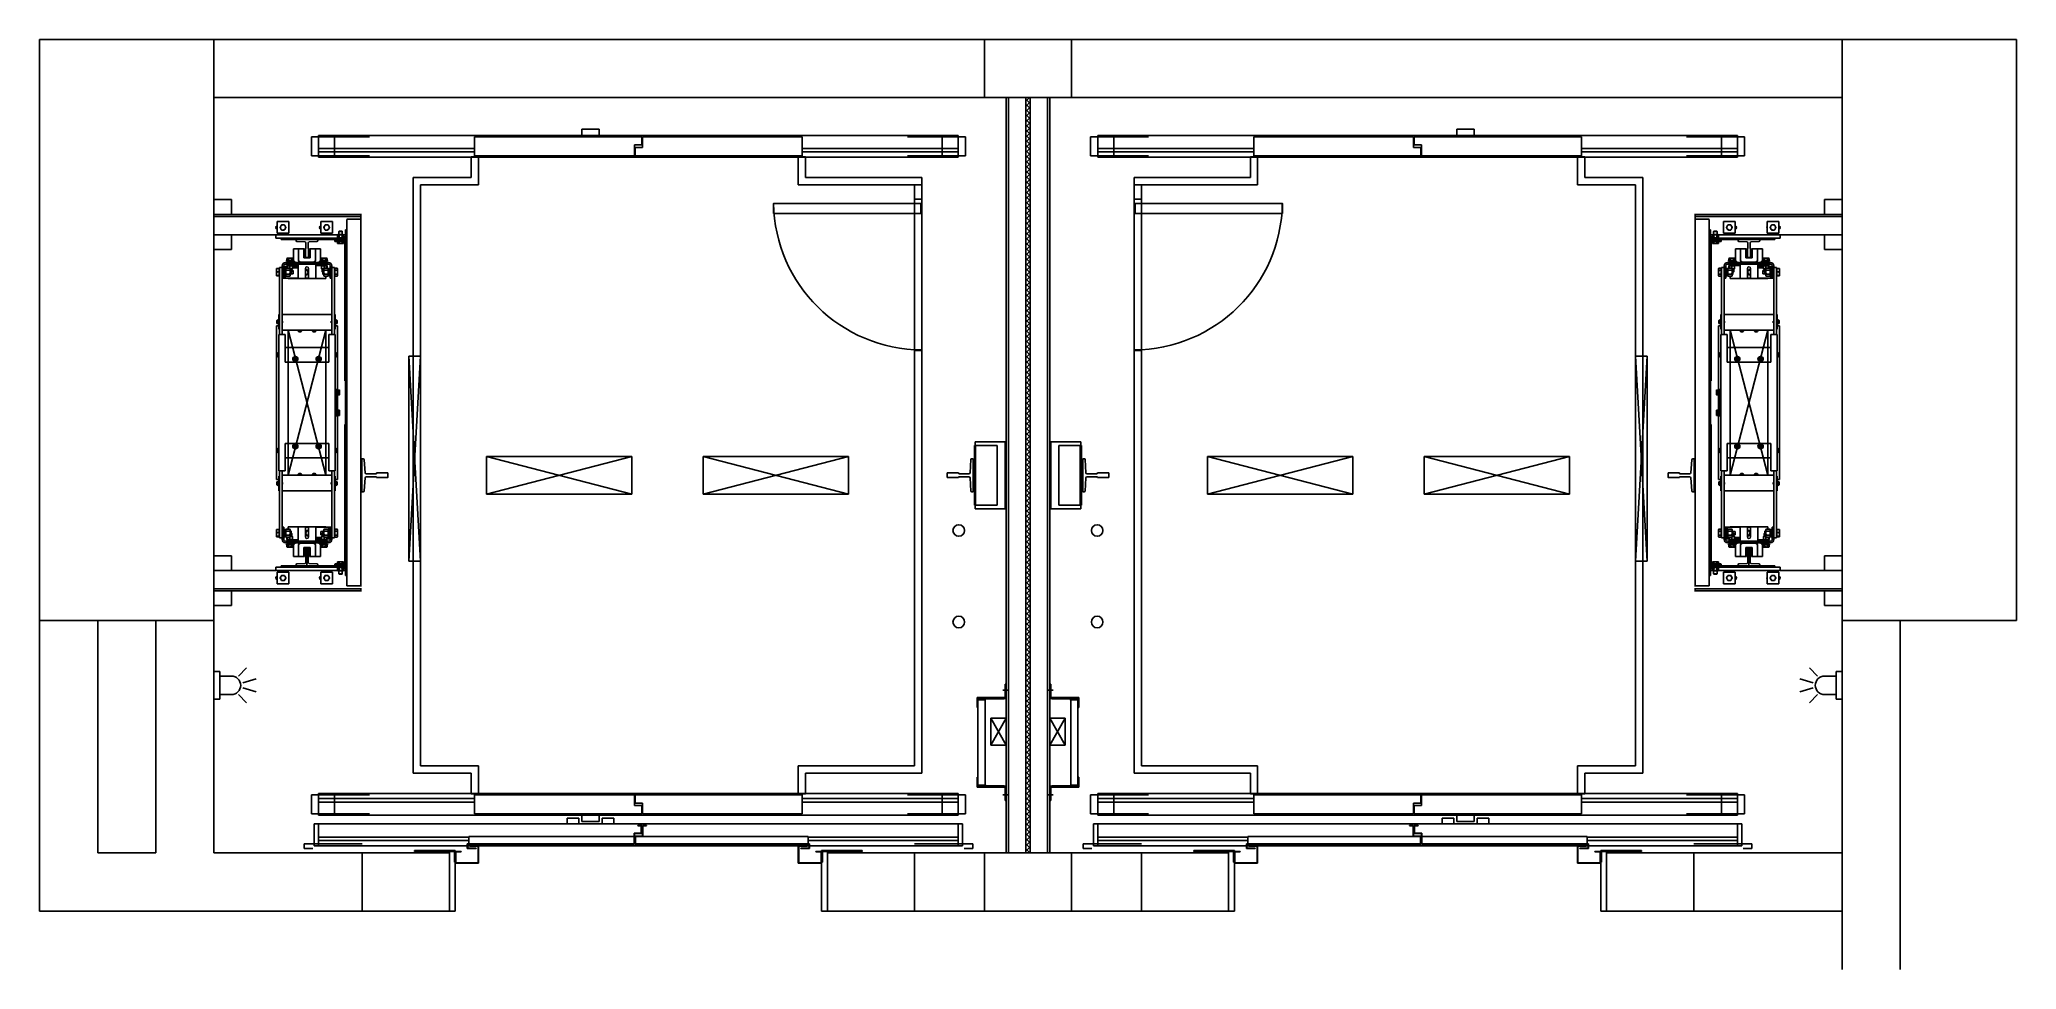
# Model space of a CAD drawing. Header units: inches. Extents: x 115261 to 122061, y 106823 to 110024.
import ezdxf

# ---------------------------------------------------------------- set-up
doc = ezdxf.new("R2010")
doc.units = ezdxf.units.IN
doc.header["$MEASUREMENT"] = 0
doc.layers.add('freecads.com', color=7, linetype='Continuous')

msp = doc.modelspace()

# ---------------------------------------------------------------- linework, layer by layer
at = {"layer": 'freecads.com'}
for p, q in [((115860.6, 110024), (115260.6, 110024)), ((115260.6, 110024), (115260.6, 108024)), ((115860.6, 108024), (115860.6, 110024)), ((121460.6, 110024), (115860.6, 110024)), ((115860.6, 110024), (115860.6, 109824)), ((118810.6, 110024), (118510.6, 110024)), ((118510.6, 110024), (118510.6, 109824)), ((118510.6, 110024), (118510.6, 109824)), ((118810.6, 110024), (118510.6, 110024)), ((118810.6, 109824), (118810.6, 110024)), ((118810.6, 109824), (118810.6, 110024)), ((122060.6, 110024), (121460.6, 110024)), ((121460.6, 110024), (121460.6, 108024)), ((121460.6, 109824), (121460.6, 110024)), ((122060.6, 108024), (122060.6, 110024)), ((115860.6, 109824), (121460.6, 109824)), ((118510.6, 109824), (118810.6, 109824)), ((118510.6, 109824), (118810.6, 109824)), ((118665.5, 109824), (118653.1, 109811.7)), ((118668.1, 109824), (118653.1, 109824)), ((118653.1, 109824), (118653.1, 107224)), ((118665.8, 109824), (118668.1, 109821.7)), ((118668.1, 107224), (118668.1, 109824)), ((118653.1, 109819.1), (118668.1, 109804.1)), ((118668.1, 109809), (118653.1, 109794)), ((118653.1, 109801.4), (118668.1, 109786.4)), ((118668.1, 109791.3), (118653.1, 109776.3)), ((118653.1, 109783.7), (118668.1, 109768.7)), ((118668.1, 109773.6), (118653.1, 109758.6)), ((118653.1, 109766), (118668.1, 109751)), ((118668.1, 109755.9), (118653.1, 109740.9)), ((116395.6, 109689), (116195.6, 109689)), ((116195.6, 109624), (116195.6, 109689)), ((116220.6, 109619), (116220.6, 109694)), ((116220.6, 109694), (118420.6, 109694)), ((116275.6, 109619), (116275.6, 109694)), ((116275.6, 109694), (116300.6, 109694)), ((117332.1, 109689), (116757.1, 109689)), ((116757.1, 109624), (116757.1, 109689)), ((117125.6, 109694), (117125.6, 109716)), ((117125.6, 109716), (117185.6, 109716)), ((117125.6, 109694), (117185.6, 109694)), ((117185.6, 109694), (117185.6, 109716)), ((117332.1, 109689), (117332.1, 109661)), ((117334.1, 109689), (117334.1, 109652)), ((117334.1, 109689), (117884.1, 109689)), ((117884.1, 109624), (117884.1, 109689)), ((118445.6, 109689), (118245.6, 109689)), ((118365.6, 109694), (118340.6, 109694)), ((118365.6, 109619), (118365.6, 109694)), ((118420.6, 109619), (118420.6, 109694)), ((118445.6, 109624), (118445.6, 109689)), ((118653.1, 109748.3), (118668.1, 109733.3)), ((118668.1, 109738.3), (118653.1, 109723.3)), ((118653.1, 109730.7), (118668.1, 109715.7)), ((118668.1, 109720.6), (118653.1, 109705.6)), ((118653.1, 109713), (118668.1, 109698)), ((118668.1, 109702.9), (118653.1, 109687.9)), ((118653.1, 109695.3), (118668.1, 109680.3)), ((118668.1, 109685.2), (118653.1, 109670.2)), ((118875.6, 109624), (118875.6, 109689)), ((118875.6, 109689), (119075.6, 109689)), ((121100.6, 109694), (118900.6, 109694)), ((118900.6, 109619), (118900.6, 109694)), ((118955.6, 109619), (118955.6, 109694)), ((118955.6, 109694), (118980.6, 109694)), ((119987.1, 109689), (119437.1, 109689)), ((119437.1, 109624), (119437.1, 109689)), ((119987.1, 109689), (119987.1, 109652)), ((119989.1, 109689), (119989.1, 109661)), ((119989.1, 109689), (120564.1, 109689)), ((120195.6, 109716), (120135.6, 109716)), ((120135.6, 109694), (120135.6, 109716)), ((120195.6, 109694), (120135.6, 109694)), ((120195.6, 109694), (120195.6, 109716)), ((120564.1, 109624), (120564.1, 109689)), ((120925.6, 109689), (121125.6, 109689)), ((121045.6, 109694), (121020.6, 109694)), ((121045.6, 109619), (121045.6, 109694)), ((121100.6, 109619), (121100.6, 109694)), ((121125.6, 109624), (121125.6, 109689)), ((116395.6, 109624), (116195.6, 109624)), ((116757.1, 109649), (116220.6, 109649)), ((116757.1, 109637), (116220.6, 109637)), ((116220.6, 109619), (118420.6, 109619)), ((116300.6, 109619), (116275.6, 109619)), ((116745.6, 109620), (116745.6, 109549)), ((116745.6, 109620), (116770.6, 109620)), ((117307.1, 109624), (116757.1, 109624)), ((116770.6, 109620), (116770.6, 109524)), ((116770.6, 109620), (117870.6, 109620)), ((117332.1, 109661), (117307.1, 109661)), ((117307.1, 109661), (117307.1, 109624)), ((117334.1, 109652), (117309.1, 109652)), ((117309.1, 109652), (117309.1, 109624)), ((117309.1, 109624), (117884.1, 109624)), ((117870.6, 109620), (117870.6, 109524)), ((117870.6, 109620), (117895.6, 109620)), ((117884.1, 109649), (118420.6, 109649)), ((117884.1, 109637), (118420.6, 109637)), ((117895.6, 109620), (117895.6, 109549)), ((118245.6, 109624), (118445.6, 109624)), ((118340.6, 109619), (118365.6, 109619)), ((118653.1, 109677.6), (118668.1, 109662.6)), ((118668.1, 109667.6), (118653.1, 109652.6)), ((118653.1, 109660), (118668.1, 109645)), ((118668.1, 109649.9), (118653.1, 109634.9)), ((118653.1, 109642.3), (118668.1, 109627.3)), ((118668.1, 109632.2), (118653.1, 109617.2)), ((118653.1, 109624.6), (118668.1, 109609.6)), ((119075.6, 109624), (118875.6, 109624)), ((119437.1, 109649), (118900.6, 109649)), ((119437.1, 109637), (118900.6, 109637)), ((121100.6, 109619), (118900.6, 109619)), ((118980.6, 109619), (118955.6, 109619)), ((119425.6, 109620), (119425.6, 109549)), ((119450.6, 109620), (119425.6, 109620)), ((120012.1, 109624), (119437.1, 109624)), ((119450.6, 109620), (119450.6, 109524)), ((120550.6, 109620), (119450.6, 109620)), ((119987.1, 109652), (120012.1, 109652)), ((119989.1, 109661), (120014.1, 109661)), ((120012.1, 109652), (120012.1, 109624)), ((120014.1, 109661), (120014.1, 109624)), ((120014.1, 109624), (120564.1, 109624)), ((120550.6, 109620), (120550.6, 109524)), ((120575.6, 109620), (120550.6, 109620)), ((120564.1, 109649), (121100.6, 109649)), ((120564.1, 109637), (121100.6, 109637)), ((120575.6, 109620), (120575.6, 109549)), ((120925.6, 109624), (121125.6, 109624)), ((121020.6, 109619), (121045.6, 109619)), ((116545.6, 109549), (116545.6, 107499)), ((116545.6, 109549), (116745.6, 109549)), ((117895.6, 109549), (118295.6, 109549)), ((118295.6, 109549), (118295.6, 107499)), ((118668.1, 109614.5), (118653.1, 109599.5)), ((118653.1, 109606.9), (118668.1, 109591.9)), ((118668.1, 109596.8), (118653.1, 109581.8)), ((118653.1, 109589.2), (118668.1, 109574.2)), ((118668.1, 109579.2), (118653.1, 109564.2)), ((118653.1, 109571.6), (118668.1, 109556.6)), ((118668.1, 109561.5), (118653.1, 109546.5)), ((118653.1, 109553.9), (118668.1, 109538.9)), ((119025.6, 109549), (119025.6, 107499)), ((119425.6, 109549), (119025.6, 109549)), ((120775.6, 109549), (120575.6, 109549)), ((120775.6, 109549), (120775.6, 107499)), ((116570.6, 109524), (116570.6, 107524)), ((116570.6, 109524), (116770.6, 109524)), ((117870.6, 109524), (118270.6, 109524)), ((118270.6, 109524), (118270.6, 107524)), ((118295.8, 109524), (118270.6, 109524)), ((118270.6, 109474), (118270.6, 109524)), ((118295.8, 109474), (118295.8, 109524)), ((118668.1, 109543.8), (118653.1, 109528.8)), ((118653.1, 109536.2), (118668.1, 109521.2)), ((118668.1, 109526.1), (118653.1, 109511.1)), ((118653.1, 109518.5), (118668.1, 109503.5)), ((118668.1, 109508.5), (118653.1, 109493.5)), ((118653.1, 109500.9), (118668.1, 109485.9)), ((118668.1, 109490.8), (118653.1, 109475.8)), ((118653.1, 109483.2), (118668.1, 109468.2)), ((119025.5, 109524), (119050.6, 109524)), ((119025.5, 109474), (119025.5, 109524)), ((119050.6, 109524), (119050.6, 107524)), ((119450.6, 109524), (119050.6, 109524)), ((119050.6, 109474), (119050.6, 109524)), ((120750.6, 109524), (120550.6, 109524)), ((120750.6, 109524), (120750.6, 107524)), ((115860.6, 109301.4), (115860.6, 109472.9)), ((115860.6, 109472.9), (115920.6, 109472.9)), ((116368.1, 109422.2), (115860.6, 109422.2)), ((115860.6, 109415.2), (115860.6, 109407.2)), ((116368.1, 109415.2), (115860.6, 109415.2)), ((115920.6, 109472.9), (115920.6, 109422.2)), ((116366.1, 109422.2), (116366.1, 109417.5)), ((116366.1, 109417.5), (116366.1, 109415.2)), ((116366.1, 109415.2), (116366.1, 109407.2)), ((118295.8, 109474), (118270.6, 109474)), ((118668.1, 109473.1), (118653.1, 109458.1)), ((118653.1, 109465.5), (118668.1, 109450.5)), ((118668.1, 109455.4), (118653.1, 109440.4)), ((118653.1, 109447.8), (118668.1, 109432.8)), ((118668.1, 109437.7), (118653.1, 109422.7)), ((118653.1, 109430.1), (118668.1, 109415.1)), ((118668.1, 109420.1), (118653.1, 109405.1)), ((118653.1, 109412.5), (118668.1, 109397.5)), ((119025.5, 109474), (119050.6, 109474)), ((120953.1, 109422.2), (121460.6, 109422.2)), ((120953.1, 109415.2), (121460.6, 109415.2)), ((120955.1, 109422.2), (120955.1, 109417.5)), ((120955.1, 109417.5), (120955.1, 109415.2)), ((120955.1, 109415.2), (120955.1, 109407.2)), ((121400.6, 109472.9), (121400.6, 109422.2)), ((121460.6, 109472.9), (121400.6, 109472.9)), ((121460.6, 109301.4), (121460.6, 109472.9)), ((121460.6, 109415.2), (121460.6, 109407.2)), ((115860.6, 109407.2), (115860.6, 109354.5)), ((116313.1, 109352.2), (115860.6, 109352.2)), ((115920.6, 109352.2), (115920.6, 109301.4)), ((116073.1, 109350.7), (116073.1, 109352.2)), ((116073.1, 109340.2), (116073.1, 109350.7)), ((116078.1, 109397.2), (116078.1, 109357.2)), ((116078.1, 109397.2), (116118.1, 109397.2)), ((116078.1, 109357.2), (116118.1, 109357.2)), ((116118.1, 109397.2), (116118.1, 109357.2)), ((116228.1, 109397.2), (116228.1, 109357.2)), ((116228.1, 109397.2), (116268.1, 109397.2)), ((116228.1, 109357.2), (116268.1, 109357.2)), ((116268.1, 109397.2), (116268.1, 109357.2)), ((116287.5, 109352.4), (116285.7, 109351.4)), ((116285.7, 109342.7), (116285.7, 109351.4)), ((116304.8, 109352.4), (116287.5, 109352.4)), ((116290.7, 109364), (116290.1, 109363.4)), ((116296.1, 109363.4), (116290.1, 109363.4)), ((116290.1, 109363.4), (116290.1, 109352.4)), ((116290.7, 109364), (116296.1, 109364)), ((116290.9, 109342.7), (116290.9, 109351.4)), ((116296.1, 109364), (116301.5, 109364)), ((116302.1, 109363.4), (116296.1, 109363.4)), ((116313.1, 109352.2), (116296.5, 109352.2)), ((116301.3, 109342.7), (116301.3, 109351.4)), ((116302.1, 109363.4), (116301.5, 109364)), ((116302.1, 109352.4), (116302.1, 109363.4)), ((116306.5, 109351.4), (116304.8, 109352.4)), ((116313.1, 109352.2), (116305.2, 109352.2)), ((116306.5, 109342.7), (116306.5, 109351.4)), ((116311.1, 109347), (116313.1, 109347)), ((116311.1, 109299), (116311.1, 109347)), ((116313.1, 109368), (116313.1, 109337)), ((116313.1, 109352), (116313.1, 108179.9)), ((116316.1, 109369), (116314.1, 109369)), ((116316.1, 109329), (116316.1, 109369)), ((116317.6, 109354), (116316.1, 109354)), ((116316.1, 109353.9), (116316.1, 108178.9)), ((116317.6, 109347), (116317.6, 109354)), ((116317.6, 109322), (116317.6, 109354)), ((116317.6, 108823.9), (116317.6, 109353.9)), ((116318.1, 109405.2), (116366.1, 109405.2)), ((116318.1, 109405), (116318.1, 108143)), ((116366.1, 109407.2), (116366.1, 109354.5)), ((116366.1, 109405), (116366.1, 108141)), ((118668.1, 109402.4), (118653.1, 109387.4)), ((118653.1, 109394.8), (118668.1, 109379.8)), ((118668.1, 109384.7), (118653.1, 109369.7)), ((118653.1, 109377.1), (118668.1, 109362.1)), ((118668.1, 109367), (118653.1, 109352)), ((118653.1, 109359.4), (118668.1, 109344.4)), ((118668.1, 109349.4), (118653.1, 109334.4)), ((120955.1, 109407.2), (120955.1, 109354.5)), ((121003.1, 109405.2), (120955.1, 109405.2)), ((120955.1, 109405), (120955.1, 108141)), ((121003.1, 109405), (121003.1, 108143)), ((121003.6, 109354), (121005.1, 109354)), ((121003.6, 109347), (121003.6, 109354)), ((121003.6, 109322), (121003.6, 109354)), ((121003.6, 108823.9), (121003.6, 109353.9)), ((121005.1, 109329), (121005.1, 109369)), ((121005.1, 109369), (121007.1, 109369)), ((121005.1, 109353.9), (121005.1, 108178.9)), ((121008.1, 109368), (121008.1, 109337)), ((121008.1, 109352.2), (121460.6, 109352.2)), ((121008.1, 109352.2), (121016.1, 109352.2)), ((121008.1, 109352.2), (121024.7, 109352.2)), ((121008.1, 109352), (121008.1, 108179.9)), ((121010.1, 109347), (121008.1, 109347)), ((121010.1, 109299), (121010.1, 109347)), ((121014.7, 109351.4), (121016.5, 109352.4)), ((121014.7, 109342.7), (121014.7, 109351.4)), ((121016.5, 109352.4), (121033.8, 109352.4)), ((121019.1, 109363.4), (121019.7, 109364)), ((121019.1, 109363.4), (121025.1, 109363.4)), ((121019.1, 109352.4), (121019.1, 109363.4)), ((121025.1, 109364), (121019.7, 109364)), ((121019.9, 109342.7), (121019.9, 109351.4)), ((121030.5, 109364), (121025.1, 109364)), ((121025.1, 109363.4), (121031.1, 109363.4)), ((121030.3, 109342.7), (121030.3, 109351.4)), ((121030.5, 109364), (121031.1, 109363.4)), ((121031.1, 109363.4), (121031.1, 109352.4)), ((121033.8, 109352.4), (121035.5, 109351.4)), ((121035.5, 109342.7), (121035.5, 109351.4)), ((121053.1, 109397.2), (121053.1, 109357.2)), ((121093.1, 109397.2), (121053.1, 109397.2)), ((121093.1, 109357.2), (121053.1, 109357.2)), ((121093.1, 109397.2), (121093.1, 109357.2)), ((121243.1, 109397.2), (121203.1, 109397.2)), ((121203.1, 109397.2), (121203.1, 109357.2)), ((121243.1, 109357.2), (121203.1, 109357.2)), ((121243.1, 109397.2), (121243.1, 109357.2)), ((121248.1, 109350.7), (121248.1, 109352.2)), ((121248.1, 109340.2), (121248.1, 109350.7)), ((121400.6, 109352.2), (121400.6, 109301.4)), ((121460.6, 109407.2), (121460.6, 109354.5)), ((115860.6, 109301.4), (115920.6, 109301.4)), ((116286.6, 109340.2), (116073.1, 109340.2)), ((116092, 109336), (116092, 109340.2)), ((116092, 109336), (116310.1, 109336)), ((116134.6, 109265), (116134.6, 109304)), ((116134.6, 109304), (116151.1, 109304)), ((116143.1, 109331.9), (116143.1, 109336)), ((116143.1, 109336), (116179.2, 109336)), ((116173.8, 109327.2), (116146, 109328.9)), ((116151.1, 109304), (116169.9, 109304)), ((116151.1, 109266), (116151.1, 109304)), ((116171.9, 109304), (116169.9, 109304)), ((116169.9, 109304), (116169.9, 109273)), ((116171.9, 109273), (116171.9, 109304)), ((116175.6, 109275.5), (116175.6, 109304)), ((116176.6, 109305.8), (116176.6, 109324.2)), ((116182.1, 109336), (116179.2, 109336)), ((116182.1, 109336), (116218.1, 109336)), ((116184.6, 109324.2), (116184.6, 109305.8)), ((116185.6, 109304), (116185.6, 109275.5)), ((116215.3, 109328.9), (116187.5, 109327.2)), ((116189.4, 109304), (116189.4, 109273)), ((116191.4, 109304), (116189.4, 109304)), ((116191.4, 109273), (116191.4, 109304)), ((116191.4, 109304), (116210.1, 109304)), ((116210.1, 109304), (116210.1, 109266)), ((116210.1, 109304), (116226.6, 109304)), ((116218.1, 109336), (116218.1, 109331.9)), ((116288.6, 109340.2), (116220.6, 109340.2)), ((116226.6, 109304), (116226.6, 109265)), ((116276.1, 109331), (116276.1, 109329)), ((116276.1, 109329), (116316.1, 109329)), ((116308.1, 109332), (116277.1, 109332)), ((116284.1, 109338.5), (116308.1, 109338.5)), ((116284.1, 109338.5), (116284.1, 109336)), ((116285.7, 109342.7), (116287.5, 109341.6)), ((116285.9, 109328.4), (116288, 109328.4)), ((116285.9, 109328.4), (116285.9, 109321.9)), ((116285.9, 109321.9), (116287.3, 109321.4)), ((116305.7, 109341.6), (116286.6, 109341.6)), ((116286.6, 109341.6), (116286.6, 109338.5)), ((116287.8, 109329), (116287.2, 109328.4)), ((116288.5, 109321.4), (116287.3, 109321.4)), ((116296.1, 109321.4), (116288.5, 109321.4)), ((116288.9, 109328.4), (116291, 109328.4)), ((116291, 109328.4), (116295.2, 109328.4)), ((116291, 109328.4), (116291, 109321.9)), ((116303.8, 109321.4), (116296.1, 109321.4)), ((116297.1, 109328.4), (116301.2, 109328.4)), ((116301.2, 109328.4), (116303.3, 109328.4)), ((116301.2, 109328.4), (116301.2, 109321.9)), ((116305, 109321.4), (116303.8, 109321.4)), ((116304.3, 109328.4), (116306.4, 109328.4)), ((116305, 109328.4), (116304.4, 109329)), ((116304.8, 109341.6), (116306.5, 109342.7)), ((116305, 109321.4), (116306.4, 109321.9)), ((116305.7, 109338.5), (116305.7, 109341.6)), ((116306.4, 109328.4), (116306.4, 109321.9)), ((116308.1, 109336), (116308.1, 109338.5)), ((116308.1, 109336), (116308.1, 109332)), ((116313.1, 109299), (116310.6, 109299)), ((116310.6, 109299), (116310.6, 109295)), ((116310.6, 109295), (116313.1, 109295)), ((116311.1, 109298.5), (116311.1, 109295.5)), ((116313.1, 109298.5), (116311.1, 109298.5)), ((116311.1, 109295.5), (116313.1, 109295.5)), ((116311.1, 109200.9), (116311.1, 109294.9)), ((116316.1, 109329), (116313.1, 109329)), ((118653.1, 109341.8), (118668.1, 109326.8)), ((118668.1, 109331.7), (118653.1, 109316.7)), ((118653.1, 109324.1), (118668.1, 109309.1)), ((118668.1, 109314), (118653.1, 109299)), ((118653.1, 109306.4), (118668.1, 109291.4)), ((118668.1, 109296.3), (118653.1, 109281.3)), ((118653.1, 109288.7), (118668.1, 109273.7)), ((118668.1, 109278.6), (118653.1, 109263.6)), ((121005.1, 109329), (121008.1, 109329)), ((121045.1, 109329), (121005.1, 109329)), ((121008.1, 109299), (121010.6, 109299)), ((121008.1, 109298.5), (121010.1, 109298.5)), ((121010.1, 109295.5), (121008.1, 109295.5)), ((121010.6, 109295), (121008.1, 109295)), ((121010.1, 109298.5), (121010.1, 109295.5)), ((121010.1, 109200.9), (121010.1, 109294.9)), ((121010.6, 109299), (121010.6, 109295)), ((121229.2, 109336), (121011.1, 109336)), ((121037.1, 109338.5), (121013.1, 109338.5)), ((121013.1, 109336), (121013.1, 109338.5)), ((121013.1, 109336), (121013.1, 109332)), ((121013.1, 109332), (121044.1, 109332)), ((121016.5, 109341.6), (121014.7, 109342.7)), ((121014.9, 109328.4), (121014.9, 109321.9)), ((121017, 109328.4), (121014.9, 109328.4)), ((121016.3, 109321.4), (121014.9, 109321.9)), ((121015.6, 109341.6), (121034.7, 109341.6)), ((121015.6, 109338.5), (121015.6, 109341.6)), ((121016.2, 109328.4), (121016.8, 109329)), ((121016.3, 109321.4), (121017.5, 109321.4)), ((121017.5, 109321.4), (121025.1, 109321.4)), ((121020, 109328.4), (121017.9, 109328.4)), ((121024.2, 109328.4), (121020, 109328.4)), ((121020, 109328.4), (121020, 109321.9)), ((121025.1, 109321.4), (121032.8, 109321.4)), ((121030.2, 109328.4), (121026.1, 109328.4)), ((121030.2, 109328.4), (121030.2, 109321.9)), ((121032.3, 109328.4), (121030.2, 109328.4)), ((121032.7, 109340.2), (121100.7, 109340.2)), ((121032.8, 109321.4), (121034, 109321.4)), ((121035.4, 109328.4), (121033.3, 109328.4)), ((121033.4, 109329), (121034, 109328.4)), ((121035.5, 109342.7), (121033.8, 109341.6)), ((121035.4, 109321.9), (121034, 109321.4)), ((121034.7, 109341.6), (121034.7, 109338.5)), ((121034.7, 109340.2), (121248.1, 109340.2)), ((121035.4, 109328.4), (121035.4, 109321.9)), ((121037.1, 109338.5), (121037.1, 109336)), ((121045.1, 109331), (121045.1, 109329)), ((121094.6, 109304), (121094.6, 109265)), ((121111.1, 109304), (121094.6, 109304)), ((121103.1, 109336), (121103.1, 109331.9)), ((121139.2, 109336), (121103.1, 109336)), ((121106, 109328.9), (121133.8, 109327.2)), ((121129.9, 109304), (121111.1, 109304)), ((121111.1, 109304), (121111.1, 109266)), ((121129.9, 109304), (121131.9, 109304)), ((121129.9, 109273), (121129.9, 109304)), ((121131.9, 109304), (121131.9, 109273)), ((121135.6, 109304), (121135.6, 109275.5)), ((121136.6, 109324.2), (121136.6, 109305.8)), ((121139.2, 109336), (121142.1, 109336)), ((121178.1, 109336), (121142.1, 109336)), ((121144.6, 109305.8), (121144.6, 109324.2)), ((121145.6, 109275.5), (121145.6, 109304)), ((121147.5, 109327.2), (121175.3, 109328.9)), ((121149.4, 109304), (121151.4, 109304)), ((121149.4, 109273), (121149.4, 109304)), ((121170.1, 109304), (121151.4, 109304)), ((121151.4, 109304), (121151.4, 109273)), ((121170.1, 109266), (121170.1, 109304)), ((121186.6, 109304), (121170.1, 109304)), ((121178.1, 109331.9), (121178.1, 109336)), ((121186.6, 109265), (121186.6, 109304)), ((121229.2, 109336), (121229.2, 109340.2)), ((121460.6, 109301.4), (121400.6, 109301.4)), ((116075.9, 109235.2), (116075.6, 109234.7)), ((116075.6, 109234.7), (116075.6, 109211.3)), ((116075.6, 109211.3), (116075.9, 109210.9)), ((116076.9, 109235.8), (116085.1, 109235.8)), ((116076.9, 109224.8), (116085.1, 109224.8)), ((116076.9, 109212), (116085.1, 109212)), ((116076.9, 109210.2), (116085.1, 109210.2)), ((116085.1, 109235.8), (116085.1, 109224.8)), ((116085.6, 109233.8), (116085.1, 109233.8)), ((116085.1, 109224.8), (116085.1, 109212)), ((116085.1, 109212.2), (116085.6, 109212.2)), ((116085.1, 109212), (116085.1, 109210.2)), ((116085.6, 109239), (116095.6, 109239)), ((116085.6, 109009), (116085.6, 109239)), ((116095.6, 109245), (116095.6, 109203)), ((116100.6, 109245), (116100.6, 109203)), ((116100.6, 109243), (116105.6, 109243)), ((116103.6, 109238), (116100.6, 109238)), ((116100.6, 109208), (116103.6, 109208)), ((116103.6, 109238), (116103.6, 109208)), ((116107.7, 109235.2), (116103.6, 109235.2)), ((116103.6, 109210.8), (116107.7, 109210.8)), ((116113.1, 109243), (116105.6, 109243)), ((116105.6, 109235.2), (116105.6, 109243)), ((116113.1, 109238), (116105.6, 109238)), ((116105.6, 109203), (116105.6, 109210.8)), ((116254.6, 109256), (116106.6, 109256)), ((116254.6, 109251), (116106.6, 109251)), ((116108.5, 109236.9), (116107.7, 109234.7)), ((116107.7, 109235.2), (116107.7, 109210.8)), ((116107.8, 109235), (116107.7, 109235)), ((116107.7, 109211.3), (116108.5, 109209.2)), ((116107.7, 109211), (116107.8, 109211)), ((116121.7, 109236.9), (116108.5, 109236.9)), ((116121.7, 109230), (116108.5, 109230)), ((116121.7, 109216.1), (116108.5, 109216.1)), ((116121.7, 109209.2), (116108.5, 109209.2)), ((116134.1, 109263.5), (116110.1, 109263.5)), ((116110.1, 109261), (116110.1, 109263.5)), ((116134.1, 109261), (116110.1, 109261)), ((116110.1, 109251), (116110.1, 109248.5)), ((116110.1, 109248.5), (116134.1, 109248.5)), ((116137.1, 109258.5), (116110.6, 109258.5)), ((116110.6, 109256), (116250.6, 109256)), ((116111.7, 109270.1), (116113.4, 109271)), ((116111.7, 109270.1), (116111.7, 109263.9)), ((116111.7, 109263.9), (116116.9, 109263.9)), ((116113.1, 109245.4), (116111.7, 109244.9)), ((116111.7, 109244.9), (116111.7, 109243)), ((116112.9, 109248.5), (116112.9, 109245.4)), ((116112.9, 109245.4), (116131.3, 109245.4)), ((116113.4, 109245.4), (116113.1, 109245.4)), ((116113.1, 109236.9), (116113.1, 109244.9)), ((116113.4, 109271), (116130.9, 109271)), ((116114, 109263.5), (116114, 109263.9)), ((116116.1, 109258.5), (116116.1, 109261)), ((116116.9, 109270.1), (116116.9, 109263.9)), ((116116.9, 109263.9), (116127.3, 109263.9)), ((116122.5, 109234.7), (116121.7, 109236.9)), ((116121.7, 109209.2), (116122.5, 109211.3)), ((116122.1, 109235.8), (116122.1, 109244.9)), ((116122.5, 109211.3), (116122.5, 109234.7)), ((116122.5, 109234.6), (116130.9, 109234.6)), ((116124.8, 109231), (116122.5, 109231)), ((116122.5, 109215), (116124.8, 109215)), ((116125.6, 109230.2), (116124.8, 109231)), ((116124.8, 109215), (116124.8, 109231)), ((116124.8, 109215), (116125.6, 109215.8)), ((116125.6, 109230.2), (116125.6, 109215.8)), ((116125.6, 109224.1), (116128.1, 109224.1)), ((116127.5, 109223.5), (116125.6, 109223.5)), ((116125.6, 109217), (116132.5, 109217)), ((116127.3, 109270.1), (116127.3, 109263.9)), ((116127.3, 109263.9), (116132.5, 109263.9)), ((116127.5, 109223.5), (116128.1, 109224.1)), ((116128.1, 109261), (116128.1, 109258.5)), ((116128.1, 109224.1), (116128.1, 109234.6)), ((116132.5, 109229), (116128.1, 109229)), ((116130.2, 109263.9), (116130.2, 109263.5)), ((116130.9, 109271), (116132.5, 109270.1)), ((116131.1, 109245.4), (116130.9, 109245.4)), ((116130.9, 109234.6), (116131.1, 109234.7)), ((116131.1, 109235.2), (116131.1, 109244.9)), ((116150.6, 109243), (116131.1, 109243)), ((116150.6, 109238), (116131.1, 109238)), ((116131.3, 109245.4), (116131.3, 109248.5)), ((116131.3, 109246), (116150.6, 109246)), ((116132.5, 109270.1), (116132.5, 109263.9)), ((116133.1, 109228.4), (116132.5, 109229)), ((116132.5, 109217), (116132.5, 109229)), ((116132.5, 109217), (116133.1, 109217.6)), ((116133.1, 109228.4), (116133.1, 109217.6)), ((116134.1, 109263.5), (116134.1, 109261)), ((116134.1, 109248.5), (116134.1, 109251)), ((116218.6, 109257), (116142.6, 109257)), ((116210.6, 109251), (116150.6, 109251)), ((116150.6, 109245), (116150.6, 109251)), ((116150.6, 109201), (116150.6, 109245)), ((116202.1, 109258), (116159.1, 109258)), ((116191.4, 109273), (116169.9, 109273)), ((116175.1, 109236), (116175.1, 109201)), ((116175.1, 109231.8), (116175.2, 109231.8)), ((116175.2, 109231.8), (116177, 109231.7)), ((116175.6, 109238), (116175.5, 109238)), ((116177.1, 109274), (116175.6, 109275.5)), ((116175.6, 109238), (116175.6, 109238.3)), ((116179.2, 109274), (116177.1, 109274)), ((116179.2, 109274), (116182.1, 109274)), ((116184.1, 109274), (116182.1, 109274)), ((116185.6, 109275.5), (116184.1, 109274)), ((116186.1, 109201), (116186.1, 109236)), ((116210.6, 109245), (116210.6, 109251)), ((116210.6, 109246), (116229.9, 109246)), ((116210.6, 109201), (116210.6, 109245)), ((116250.6, 109258.5), (116224.1, 109258.5)), ((116251.1, 109263.5), (116227.1, 109263.5)), ((116227.1, 109261), (116227.1, 109263.5)), ((116251.1, 109261), (116227.1, 109261)), ((116227.1, 109251), (116227.1, 109248.5)), ((116227.1, 109248.5), (116251.1, 109248.5)), ((116228.7, 109270.1), (116230.4, 109271)), ((116228.7, 109270.1), (116228.7, 109263.9)), ((116228.7, 109263.9), (116233.9, 109263.9)), ((116229.9, 109248.5), (116229.9, 109245.4)), ((116229.9, 109245.4), (116248.3, 109245.4)), ((116230.4, 109245.4), (116230.1, 109245.4)), ((116230.1, 109235.2), (116230.1, 109244.9)), ((116230.1, 109234.7), (116230.4, 109234.6)), ((116230.4, 109271), (116247.9, 109271)), ((116230.4, 109234.6), (116238.7, 109234.6)), ((116231, 109263.5), (116231, 109263.9)), ((116233.1, 109258.5), (116233.1, 109261)), ((116233.1, 109234.6), (116233.1, 109224.1)), ((116233.1, 109224.1), (116233.7, 109223.5)), ((116233.1, 109224.1), (116235.6, 109224.1)), ((116235.6, 109223.5), (116233.7, 109223.5)), ((116233.9, 109270.1), (116233.9, 109263.9)), ((116233.9, 109263.9), (116244.3, 109263.9)), ((116236.4, 109231), (116235.6, 109230.2)), ((116235.6, 109215.8), (116235.6, 109230.2)), ((116235.6, 109215.8), (116236.4, 109215)), ((116238.7, 109231), (116236.4, 109231)), ((116236.4, 109231), (116236.4, 109215)), ((116236.4, 109215), (116238.7, 109215)), ((116239.5, 109236.9), (116238.7, 109234.7)), ((116238.7, 109211.3), (116238.7, 109234.7)), ((116238.7, 109211.3), (116239.5, 109209.2)), ((116239.1, 109235.8), (116239.1, 109244.9)), ((116252.7, 109236.9), (116239.5, 109236.9)), ((116252.7, 109230), (116239.5, 109230)), ((116252.7, 109216.1), (116239.5, 109216.1)), ((116252.7, 109209.2), (116239.5, 109209.2)), ((116244.3, 109270.1), (116244.3, 109263.9)), ((116244.3, 109263.9), (116249.5, 109263.9)), ((116245.1, 109261), (116245.1, 109258.5)), ((116245.6, 109209.2), (116245.6, 109201)), ((116247.2, 109263.9), (116247.2, 109263.5)), ((116247.9, 109271), (116249.5, 109270.1)), ((116248.1, 109245.4), (116247.9, 109245.4)), ((116249.5, 109244.9), (116248.1, 109245.4)), ((116248.1, 109236.9), (116248.1, 109244.9)), ((116248.3, 109245.4), (116248.3, 109248.5)), ((116249.5, 109270.1), (116249.5, 109263.9)), ((116249.5, 109244.9), (116249.5, 109236.9)), ((116250.6, 109256), (116250.6, 109258.5)), ((116251.1, 109263.5), (116251.1, 109261)), ((116251.1, 109248.5), (116251.1, 109251)), ((116253.5, 109234.7), (116252.7, 109236.9)), ((116252.7, 109209.2), (116253.5, 109211.3)), ((116257.6, 109235.2), (116253.5, 109235.2)), ((116253.5, 109235.2), (116253.5, 109210.8)), ((116253.5, 109210.8), (116257.6, 109210.8)), ((116260.6, 109238), (116257.6, 109238)), ((116257.6, 109238), (116257.6, 109208)), ((116257.6, 109208), (116260.6, 109208)), ((116260.6, 109203), (116260.6, 109245)), ((116265.6, 109203), (116265.6, 109245)), ((116265.6, 109239), (116275.6, 109239)), ((116275.6, 109009), (116275.6, 109239)), ((116276.1, 109233.8), (116275.6, 109233.8)), ((116275.6, 109212.2), (116276.1, 109212.2)), ((116276.1, 109230), (116276.1, 109236.9)), ((116284.4, 109236.9), (116276.1, 109236.9)), ((116276.1, 109216.1), (116276.1, 109230)), ((116284.4, 109230), (116276.1, 109230)), ((116284.4, 109216.1), (116276.1, 109216.1)), ((116276.1, 109209.2), (116276.1, 109216.1)), ((116284.4, 109209.2), (116276.1, 109209.2)), ((116285.6, 109234.7), (116284.4, 109236.9)), ((116284.4, 109209.2), (116285.6, 109211.3)), ((116285.6, 109211.3), (116285.6, 109234.7)), ((118653.1, 109271), (118668.1, 109256)), ((118668.1, 109261), (118653.1, 109246)), ((118653.1, 109253.4), (118668.1, 109238.4)), ((118668.1, 109243.3), (118653.1, 109228.3)), ((118653.1, 109235.7), (118668.1, 109220.7)), ((118668.1, 109225.6), (118653.1, 109210.6)), ((118653.1, 109218), (118668.1, 109203)), ((121035.6, 109234.7), (121036.9, 109236.9)), ((121035.6, 109211.3), (121035.6, 109234.7)), ((121036.9, 109209.2), (121035.6, 109211.3)), ((121036.9, 109236.9), (121045.1, 109236.9)), ((121036.9, 109230), (121045.1, 109230)), ((121036.9, 109216.1), (121045.1, 109216.1)), ((121036.9, 109209.2), (121045.1, 109209.2)), ((121045.1, 109230), (121045.1, 109236.9)), ((121045.1, 109233.8), (121045.6, 109233.8)), ((121045.1, 109216.1), (121045.1, 109230)), ((121045.1, 109209.2), (121045.1, 109216.1)), ((121045.6, 109212.2), (121045.1, 109212.2)), ((121045.6, 109009), (121045.6, 109239)), ((121055.6, 109239), (121045.6, 109239)), ((121055.6, 109203), (121055.6, 109245)), ((121060.6, 109203), (121060.6, 109245)), ((121060.6, 109238), (121063.6, 109238)), ((121063.6, 109208), (121060.6, 109208)), ((121063.6, 109238), (121063.6, 109208)), ((121063.6, 109235.2), (121067.7, 109235.2)), ((121067.7, 109210.8), (121063.6, 109210.8)), ((121066.6, 109256), (121214.6, 109256)), ((121066.6, 109251), (121214.6, 109251)), ((121067.7, 109234.7), (121068.5, 109236.9)), ((121067.7, 109235.2), (121067.7, 109210.8)), ((121068.5, 109209.2), (121067.7, 109211.3)), ((121068.5, 109236.9), (121081.7, 109236.9)), ((121068.5, 109230), (121081.7, 109230)), ((121068.5, 109216.1), (121081.7, 109216.1)), ((121068.5, 109209.2), (121081.7, 109209.2)), ((121070.1, 109263.5), (121094.1, 109263.5)), ((121070.1, 109263.5), (121070.1, 109261)), ((121070.1, 109261), (121094.1, 109261)), ((121070.1, 109248.5), (121070.1, 109251)), ((121094.1, 109248.5), (121070.1, 109248.5)), ((121070.6, 109256), (121070.6, 109258.5)), ((121070.6, 109258.5), (121097.1, 109258.5)), ((121210.6, 109256), (121070.6, 109256)), ((121073.4, 109271), (121071.7, 109270.1)), ((121071.7, 109270.1), (121071.7, 109263.9)), ((121076.9, 109263.9), (121071.7, 109263.9)), ((121071.7, 109244.9), (121073.1, 109245.4)), ((121071.7, 109244.9), (121071.7, 109236.9)), ((121072.9, 109245.4), (121072.9, 109248.5)), ((121091.3, 109245.4), (121072.9, 109245.4)), ((121073.1, 109245.4), (121073.4, 109245.4)), ((121073.1, 109236.9), (121073.1, 109244.9)), ((121090.9, 109271), (121073.4, 109271)), ((121074, 109263.9), (121074, 109263.5)), ((121075.6, 109209.2), (121075.6, 109201)), ((121076.1, 109261), (121076.1, 109258.5)), ((121076.9, 109270.1), (121076.9, 109263.9)), ((121087.3, 109263.9), (121076.9, 109263.9)), ((121081.7, 109236.9), (121082.5, 109234.7)), ((121082.5, 109211.3), (121081.7, 109209.2)), ((121082.1, 109235.8), (121082.1, 109244.9)), ((121082.5, 109211.3), (121082.5, 109234.7)), ((121090.9, 109234.6), (121082.5, 109234.6)), ((121082.5, 109231), (121084.8, 109231)), ((121084.8, 109215), (121082.5, 109215)), ((121084.8, 109231), (121085.6, 109230.2)), ((121084.8, 109231), (121084.8, 109215)), ((121085.6, 109215.8), (121084.8, 109215)), ((121085.6, 109215.8), (121085.6, 109230.2)), ((121088.1, 109224.1), (121085.6, 109224.1)), ((121085.6, 109223.5), (121087.5, 109223.5)), ((121087.3, 109270.1), (121087.3, 109263.9)), ((121092.5, 109263.9), (121087.3, 109263.9)), ((121088.1, 109224.1), (121087.5, 109223.5)), ((121088.1, 109258.5), (121088.1, 109261)), ((121088.1, 109234.6), (121088.1, 109224.1)), ((121090.2, 109263.5), (121090.2, 109263.9)), ((121092.5, 109270.1), (121090.9, 109271)), ((121090.9, 109245.4), (121091.1, 109245.4)), ((121091.1, 109234.7), (121090.9, 109234.6)), ((121091.1, 109235.2), (121091.1, 109244.9)), ((121091.3, 109248.5), (121091.3, 109245.4)), ((121110.6, 109246), (121091.3, 109246)), ((121092.5, 109270.1), (121092.5, 109263.9)), ((121094.1, 109261), (121094.1, 109263.5)), ((121094.1, 109251), (121094.1, 109248.5)), ((121102.6, 109257), (121178.6, 109257)), ((121110.6, 109251), (121170.6, 109251)), ((121110.6, 109245), (121110.6, 109251)), ((121110.6, 109201), (121110.6, 109245)), ((121119.1, 109258), (121162.1, 109258)), ((121129.9, 109273), (121151.4, 109273)), ((121135.1, 109201), (121135.1, 109236)), ((121135.6, 109275.5), (121137.1, 109274)), ((121137.1, 109274), (121139.2, 109274)), ((121142.1, 109274), (121139.2, 109274)), ((121142.1, 109274), (121144.1, 109274)), ((121144.1, 109274), (121145.6, 109275.5)), ((121146.1, 109231.8), (121144.3, 109231.7)), ((121145.6, 109238), (121145.6, 109238.3)), ((121145.6, 109238), (121145.8, 109238)), ((121146.1, 109236), (121146.1, 109201)), ((121146.1, 109231.8), (121146.1, 109231.8)), ((121170.6, 109245), (121170.6, 109251)), ((121189.9, 109246), (121170.6, 109246)), ((121170.6, 109201), (121170.6, 109245)), ((121170.6, 109243), (121190.1, 109243)), ((121170.6, 109238), (121190.1, 109238)), ((121184.1, 109258.5), (121210.6, 109258.5)), ((121187.1, 109263.5), (121211.1, 109263.5)), ((121187.1, 109263.5), (121187.1, 109261)), ((121187.1, 109261), (121211.1, 109261)), ((121187.1, 109248.5), (121187.1, 109251)), ((121211.1, 109248.5), (121187.1, 109248.5)), ((121188.1, 109228.4), (121188.7, 109229)), ((121188.1, 109228.4), (121188.1, 109217.6)), ((121188.7, 109217), (121188.1, 109217.6)), ((121190.4, 109271), (121188.7, 109270.1)), ((121188.7, 109270.1), (121188.7, 109263.9)), ((121193.9, 109263.9), (121188.7, 109263.9)), ((121188.7, 109229), (121193.1, 109229)), ((121188.7, 109217), (121188.7, 109229)), ((121195.6, 109217), (121188.7, 109217)), ((121189.9, 109245.4), (121189.9, 109248.5)), ((121208.3, 109245.4), (121189.9, 109245.4)), ((121190.1, 109245.4), (121190.4, 109245.4)), ((121190.1, 109235.2), (121190.1, 109244.9)), ((121190.4, 109234.6), (121190.1, 109234.7)), ((121207.9, 109271), (121190.4, 109271)), ((121198.7, 109234.6), (121190.4, 109234.6)), ((121191, 109263.9), (121191, 109263.5)), ((121193.1, 109261), (121193.1, 109258.5)), ((121193.1, 109224.1), (121193.1, 109234.6)), ((121193.7, 109223.5), (121193.1, 109224.1)), ((121195.6, 109224.1), (121193.1, 109224.1)), ((121193.7, 109223.5), (121195.6, 109223.5)), ((121193.9, 109270.1), (121193.9, 109263.9)), ((121204.3, 109263.9), (121193.9, 109263.9)), ((121195.6, 109230.2), (121196.4, 109231)), ((121195.6, 109230.2), (121195.6, 109215.8)), ((121196.4, 109215), (121195.6, 109215.8)), ((121196.4, 109231), (121198.7, 109231)), ((121196.4, 109215), (121196.4, 109231)), ((121198.7, 109215), (121196.4, 109215)), ((121198.7, 109234.7), (121199.5, 109236.9)), ((121198.7, 109211.3), (121198.7, 109234.7)), ((121199.5, 109209.2), (121198.7, 109211.3)), ((121199.1, 109235.8), (121199.1, 109244.9)), ((121199.5, 109236.9), (121212.7, 109236.9)), ((121199.5, 109230), (121212.7, 109230)), ((121199.5, 109216.1), (121212.7, 109216.1)), ((121199.5, 109209.2), (121212.7, 109209.2)), ((121204.3, 109270.1), (121204.3, 109263.9)), ((121209.5, 109263.9), (121204.3, 109263.9)), ((121205.1, 109258.5), (121205.1, 109261)), ((121207.2, 109263.5), (121207.2, 109263.9)), ((121209.5, 109270.1), (121207.9, 109271)), ((121207.9, 109245.4), (121208.1, 109245.4)), ((121208.1, 109245.4), (121209.5, 109244.9)), ((121208.1, 109236.9), (121208.1, 109244.9)), ((121208.1, 109243), (121215.6, 109243)), ((121208.1, 109238), (121215.6, 109238)), ((121208.3, 109248.5), (121208.3, 109245.4)), ((121209.5, 109270.1), (121209.5, 109263.9)), ((121209.5, 109244.9), (121209.5, 109243)), ((121211.1, 109261), (121211.1, 109263.5)), ((121211.1, 109251), (121211.1, 109248.5)), ((121212.7, 109236.9), (121213.5, 109234.7)), ((121213.5, 109211.3), (121212.7, 109209.2)), ((121213.4, 109235), (121213.5, 109235)), ((121213.5, 109211), (121213.4, 109211)), ((121213.5, 109235.2), (121217.6, 109235.2)), ((121213.5, 109235.2), (121213.5, 109210.8)), ((121217.6, 109210.8), (121213.5, 109210.8)), ((121215.6, 109235.2), (121215.6, 109243)), ((121220.6, 109243), (121215.6, 109243)), ((121215.6, 109203), (121215.6, 109210.8)), ((121217.6, 109238), (121220.6, 109238)), ((121217.6, 109238), (121217.6, 109208)), ((121220.6, 109208), (121217.6, 109208)), ((121220.6, 109245), (121220.6, 109203)), ((121225.6, 109245), (121225.6, 109203)), ((121235.6, 109239), (121225.6, 109239)), ((121235.6, 109009), (121235.6, 109239)), ((121235.6, 109233.8), (121236.1, 109233.8)), ((121236.1, 109212.2), (121235.6, 109212.2)), ((121244.4, 109235.8), (121236.1, 109235.8)), ((121236.1, 109235.8), (121236.1, 109224.8)), ((121244.4, 109224.8), (121236.1, 109224.8)), ((121236.1, 109224.8), (121236.1, 109212)), ((121244.4, 109212), (121236.1, 109212)), ((121236.1, 109212), (121236.1, 109210.2)), ((121244.4, 109210.2), (121236.1, 109210.2)), ((121245.4, 109235.2), (121245.6, 109234.7)), ((121245.6, 109211.3), (121245.4, 109210.9)), ((121245.6, 109234.7), (121245.6, 109211.3)), ((116100.6, 109203), (116095.6, 109203)), ((116095.6, 109009), (116095.6, 109203)), ((116100.6, 109203), (116105.6, 109203)), ((116105.6, 109203), (116111.6, 109203)), ((116111.6, 109203), (116150.6, 109203)), ((116115.6, 109203), (116115.6, 109201)), ((116115.6, 109201), (116150.6, 109201)), ((116175.1, 109201), (116150.6, 109201)), ((116175.1, 109203), (116186.1, 109203)), ((116175.1, 109201), (116186.1, 109201)), ((116210.6, 109201), (116186.1, 109201)), ((116210.6, 109201), (116245.6, 109201)), ((116265.6, 109203), (116260.6, 109203)), ((116265.6, 109009), (116265.6, 109203)), ((116313.1, 109200.9), (116310.6, 109200.9)), ((116310.6, 109200.9), (116310.6, 109196.9)), ((116310.6, 109196.9), (116313.1, 109196.9)), ((116311.1, 109200.4), (116311.1, 109197.4)), ((116313.1, 109200.4), (116311.1, 109200.4)), ((116311.1, 109197.4), (116313.1, 109197.4)), ((116311.1, 109100.9), (116311.1, 109196.9)), ((118668.1, 109207.9), (118653.1, 109192.9)), ((118653.1, 109200.3), (118668.1, 109185.3)), ((118668.1, 109190.3), (118653.1, 109175.3)), ((118653.1, 109182.7), (118668.1, 109167.7)), ((118668.1, 109172.6), (118653.1, 109157.6)), ((118653.1, 109165), (118668.1, 109150)), ((118668.1, 109154.9), (118653.1, 109139.9)), ((118653.1, 109147.3), (118668.1, 109132.3)), ((121008.1, 109200.9), (121010.6, 109200.9)), ((121008.1, 109200.4), (121010.1, 109200.4)), ((121010.1, 109197.4), (121008.1, 109197.4)), ((121010.6, 109196.9), (121008.1, 109196.9)), ((121010.1, 109200.4), (121010.1, 109197.4)), ((121010.1, 109100.9), (121010.1, 109196.9)), ((121010.6, 109200.9), (121010.6, 109196.9)), ((121055.6, 109203), (121060.6, 109203)), ((121055.6, 109009), (121055.6, 109203)), ((121110.6, 109201), (121075.6, 109201)), ((121110.6, 109201), (121135.1, 109201)), ((121146.1, 109203), (121135.1, 109203)), ((121146.1, 109201), (121135.1, 109201)), ((121146.1, 109201), (121170.6, 109201)), ((121209.6, 109203), (121170.6, 109203)), ((121205.6, 109201), (121170.6, 109201)), ((121205.6, 109203), (121205.6, 109201)), ((121215.6, 109203), (121209.6, 109203)), ((121220.6, 109203), (121215.6, 109203)), ((121220.6, 109203), (121225.6, 109203)), ((121225.6, 109009), (121225.6, 109203)), ((116085.6, 109077), (116084.1, 109077)), ((116084.1, 109077), (116084.1, 109027)), ((116095.6, 109077), (116265.6, 109077)), ((116277.1, 109077), (116275.6, 109077)), ((116277.1, 109077), (116277.1, 109027)), ((116310.6, 109100.9), (116310.6, 109096.9)), ((116313.1, 109100.9), (116310.6, 109100.9)), ((116310.6, 109096.9), (116313.1, 109096.9)), ((116311.1, 109100.4), (116311.1, 109097.4)), ((116313.1, 109100.4), (116311.1, 109100.4)), ((116311.1, 109097.4), (116313.1, 109097.4)), ((116311.1, 109000.9), (116311.1, 109096.9)), ((118668.1, 109137.2), (118653.1, 109122.2)), ((118653.1, 109129.6), (118668.1, 109114.6)), ((118668.1, 109119.5), (118653.1, 109104.5)), ((118653.1, 109111.9), (118668.1, 109096.9)), ((118668.1, 109101.9), (118653.1, 109086.9)), ((118653.1, 109094.3), (118668.1, 109079.3)), ((118668.1, 109084.2), (118653.1, 109069.2)), ((118653.1, 109076.6), (118668.1, 109061.6)), ((121008.1, 109100.9), (121010.6, 109100.9)), ((121008.1, 109100.4), (121010.1, 109100.4)), ((121010.1, 109097.4), (121008.1, 109097.4)), ((121010.6, 109096.9), (121008.1, 109096.9)), ((121010.1, 109100.4), (121010.1, 109097.4)), ((121010.1, 109000.9), (121010.1, 109096.9)), ((121010.6, 109100.9), (121010.6, 109096.9)), ((121044.1, 109077), (121045.6, 109077)), ((121044.1, 109077), (121044.1, 109027)), ((121225.6, 109077), (121055.6, 109077)), ((121235.6, 109077), (121237.1, 109077)), ((121237.1, 109077), (121237.1, 109027)), ((116084.1, 109039), (116075.6, 109039)), ((116075.6, 108509), (116075.6, 109039)), ((116077.5, 109057.8), (116076.9, 109056.9)), ((116076.9, 109056.9), (116076.9, 109047.2)), ((116076.9, 109047.2), (116077.5, 109046.3)), ((116077.5, 109057.8), (116080.7, 109057.8)), ((116077.5, 109054.9), (116080.7, 109054.9)), ((116077.5, 109049.2), (116080.7, 109049.2)), ((116077.5, 109046.3), (116080.7, 109046.3)), ((116080.7, 109057.8), (116080.7, 109054.9)), ((116080.9, 109056.5), (116080.7, 109056.5)), ((116080.7, 109054.9), (116080.7, 109049.2)), ((116080.7, 109049.2), (116080.7, 109046.3)), ((116080.7, 109047.5), (116080.9, 109047.5)), ((116082.5, 109056.7), (116080.9, 109056.7)), ((116080.9, 109052), (116080.9, 109056.7)), ((116080.9, 109052), (116081.5, 109052.4)), ((116080.9, 109052), (116080.9, 109051.1)), ((116081.5, 109051.4), (116080.9, 109051.1)), ((116080.9, 109047.4), (116080.9, 109051.1)), ((116080.9, 109047.4), (116082.5, 109047.4)), ((116081.5, 109052.4), (116082, 109052.7)), ((116082, 109051.7), (116081.5, 109051.4)), ((116082, 109052.7), (116082.5, 109053)), ((116082.5, 109052), (116082, 109051.7)), ((116084.1, 109061), (116082.5, 109061)), ((116082.5, 109043), (116082.5, 109061)), ((116082.5, 109043), (116084.1, 109043)), ((116085.6, 109027), (116084.1, 109027)), ((116084.1, 109009), (116084.1, 108539)), ((116084.1, 109009), (116086.1, 109009)), ((116086.1, 109009), (116105.6, 109009)), ((116096.7, 109055), (116095.6, 109055)), ((116095.6, 109049), (116096.7, 109049)), ((116095.6, 109024), (116265.6, 109024)), ((116096.9, 109054.8), (116096.7, 109055)), ((116096.7, 109049), (116096.7, 109055)), ((116096.7, 109049), (116096.9, 109049.3)), ((116096.9, 109054.8), (116096.9, 109049.3)), ((116105.6, 109009), (116105.6, 108964)), ((116255.6, 108964), (116255.6, 109009)), ((116255.6, 109009), (116275.1, 109009)), ((116264.6, 109055), (116264.3, 109054.8)), ((116264.3, 109049.3), (116264.3, 109054.8)), ((116264.3, 109049.3), (116264.6, 109049)), ((116265.6, 109055), (116264.6, 109055)), ((116264.6, 109055), (116264.6, 109049)), ((116264.6, 109049), (116265.6, 109049)), ((116275.1, 109009), (116277.1, 109009)), ((116277.1, 109027), (116275.6, 109027)), ((116278.7, 109061), (116277.1, 109061)), ((116277.1, 109043), (116278.7, 109043)), ((116285.6, 109039), (116277.1, 109039)), ((116277.1, 109009), (116277.1, 108539)), ((116278.7, 109061), (116278.7, 109043)), ((116280.3, 109056.7), (116278.7, 109056.7)), ((116278.7, 109052), (116279.3, 109052.4)), ((116279.3, 109051.4), (116278.7, 109051.1)), ((116278.7, 109047.4), (116280.3, 109047.4)), ((116279.3, 109052.4), (116279.8, 109052.7)), ((116279.8, 109051.7), (116279.3, 109051.4)), ((116279.8, 109052.7), (116280.3, 109053)), ((116280.3, 109052), (116279.8, 109051.7)), ((116280.3, 109056.7), (116280.3, 109053)), ((116280.5, 109056.5), (116280.3, 109056.5)), ((116280.3, 109052), (116280.3, 109053)), ((116280.3, 109052), (116280.3, 109047.4)), ((116280.3, 109047.5), (116280.5, 109047.5)), ((116283.8, 109057.8), (116280.5, 109057.8)), ((116280.5, 109054.9), (116280.5, 109057.8)), ((116280.5, 109049.2), (116280.5, 109054.9)), ((116283.8, 109054.9), (116280.5, 109054.9)), ((116280.5, 109046.3), (116280.5, 109049.2)), ((116283.8, 109049.2), (116280.5, 109049.2)), ((116283.8, 109046.3), (116280.5, 109046.3)), ((116284.3, 109056.9), (116283.8, 109057.8)), ((116283.8, 109046.3), (116284.3, 109047.2)), ((116284.3, 109047.2), (116284.3, 109056.9)), ((116285.6, 108816.7), (116285.6, 109039)), ((118668.1, 109066.5), (118653.1, 109051.5)), ((118653.1, 109058.9), (118668.1, 109043.9)), ((118668.1, 109048.8), (118653.1, 109033.8)), ((118653.1, 109041.2), (118668.1, 109026.2)), ((118668.1, 109031.2), (118653.1, 109016.2)), ((118653.1, 109023.6), (118668.1, 109008.6)), ((118668.1, 109013.5), (118653.1, 108998.5)), ((118653.1, 109005.9), (118668.1, 108990.9)), ((121035.6, 109039), (121044.1, 109039)), ((121035.6, 108816.7), (121035.6, 109039)), ((121036.9, 109056.9), (121037.5, 109057.8)), ((121036.9, 109047.2), (121036.9, 109056.9)), ((121037.5, 109046.3), (121036.9, 109047.2)), ((121037.5, 109057.8), (121040.7, 109057.8)), ((121037.5, 109054.9), (121040.7, 109054.9)), ((121037.5, 109049.2), (121040.7, 109049.2)), ((121037.5, 109046.3), (121040.7, 109046.3)), ((121040.7, 109054.9), (121040.7, 109057.8)), ((121040.7, 109056.5), (121040.9, 109056.5)), ((121040.7, 109049.2), (121040.7, 109054.9)), ((121040.7, 109046.3), (121040.7, 109049.2)), ((121040.9, 109047.5), (121040.7, 109047.5)), ((121040.9, 109056.7), (121042.5, 109056.7)), ((121040.9, 109056.7), (121040.9, 109053)), ((121040.9, 109052), (121040.9, 109053)), ((121041.5, 109052.7), (121040.9, 109053)), ((121040.9, 109052), (121041.5, 109051.7)), ((121040.9, 109052), (121040.9, 109047.4)), ((121042.5, 109047.4), (121040.9, 109047.4)), ((121042, 109052.4), (121041.5, 109052.7)), ((121041.5, 109051.7), (121042, 109051.4)), ((121042.5, 109052), (121042, 109052.4)), ((121042, 109051.4), (121042.5, 109051.1)), ((121042.5, 109061), (121044.1, 109061)), ((121042.5, 109061), (121042.5, 109043)), ((121044.1, 109043), (121042.5, 109043)), ((121044.1, 109027), (121045.6, 109027)), ((121046.1, 109009), (121044.1, 109009)), ((121044.1, 109009), (121044.1, 108539)), ((121065.6, 109009), (121046.1, 109009)), ((121055.6, 109055), (121056.7, 109055)), ((121056.7, 109049), (121055.6, 109049)), ((121225.6, 109024), (121055.6, 109024)), ((121056.7, 109055), (121056.9, 109054.8)), ((121056.7, 109055), (121056.7, 109049)), ((121056.9, 109049.3), (121056.7, 109049)), ((121056.9, 109049.3), (121056.9, 109054.8)), ((121065.6, 108964), (121065.6, 109009)), ((121215.6, 109009), (121215.6, 108964)), ((121235.1, 109009), (121215.6, 109009)), ((121224.3, 109054.8), (121224.6, 109055)), ((121224.3, 109054.8), (121224.3, 109049.3)), ((121224.6, 109049), (121224.3, 109049.3)), ((121224.6, 109055), (121225.6, 109055)), ((121224.6, 109049), (121224.6, 109055)), ((121225.6, 109049), (121224.6, 109049)), ((121237.1, 109009), (121235.1, 109009)), ((121235.6, 109027), (121237.1, 109027)), ((121237.1, 109061), (121238.7, 109061)), ((121238.7, 109043), (121237.1, 109043)), ((121237.1, 109039), (121245.6, 109039)), ((121237.1, 109009), (121237.1, 108539)), ((121238.7, 109043), (121238.7, 109061)), ((121238.7, 109056.7), (121240.3, 109056.7)), ((121239.3, 109052.7), (121238.7, 109053)), ((121238.7, 109052), (121239.3, 109051.7)), ((121240.3, 109047.4), (121238.7, 109047.4)), ((121239.8, 109052.4), (121239.3, 109052.7)), ((121239.3, 109051.7), (121239.8, 109051.4)), ((121240.3, 109052), (121239.8, 109052.4)), ((121239.8, 109051.4), (121240.3, 109051.1)), ((121240.3, 109052), (121240.3, 109056.7)), ((121240.3, 109056.5), (121240.5, 109056.5)), ((121240.3, 109052), (121240.3, 109051.1)), ((121240.3, 109047.4), (121240.3, 109051.1)), ((121240.5, 109047.5), (121240.3, 109047.5)), ((121243.8, 109057.8), (121240.5, 109057.8)), ((121240.5, 109057.8), (121240.5, 109054.9)), ((121243.8, 109054.9), (121240.5, 109054.9)), ((121240.5, 109054.9), (121240.5, 109049.2)), ((121243.8, 109049.2), (121240.5, 109049.2)), ((121240.5, 109049.2), (121240.5, 109046.3)), ((121243.8, 109046.3), (121240.5, 109046.3)), ((121243.8, 109057.8), (121244.3, 109056.9)), ((121244.3, 109047.2), (121243.8, 109046.3)), ((121244.3, 109056.9), (121244.3, 109047.2)), ((121245.6, 108509), (121245.6, 109039)), ((116077.5, 108944.8), (116076.9, 108943.9)), ((116076.9, 108943.9), (116076.9, 108934.2)), ((116077.5, 108944.8), (116080.7, 108944.8)), ((116077.5, 108941.9), (116080.7, 108941.9)), ((116077.5, 108936.2), (116080.7, 108936.2)), ((116080.7, 108944.8), (116080.7, 108941.9)), ((116080.9, 108943.5), (116080.7, 108943.5)), ((116080.7, 108941.9), (116080.7, 108936.2)), ((116080.7, 108936.2), (116080.7, 108933.3)), ((116082.5, 108943.7), (116080.9, 108943.7)), ((116080.9, 108934.4), (116080.9, 108943.7)), ((116084.1, 108948), (116082.5, 108948)), ((116082.5, 108930), (116082.5, 108948)), ((116255.6, 108964), (116105.6, 108964)), ((116105.6, 108964), (116105.6, 108914)), ((116255.6, 108914), (116255.6, 108964)), ((116278.7, 108948), (116277.1, 108948)), ((116278.7, 108948), (116278.7, 108930)), ((116280.3, 108943.7), (116278.7, 108943.7)), ((116280.3, 108943.7), (116280.3, 108934.4)), ((116280.5, 108943.5), (116280.3, 108943.5)), ((116280.5, 108941.1), (116280.5, 108944.8)), ((116283.8, 108944.8), (116280.5, 108944.8)), ((116283.8, 108941.1), (116280.5, 108941.1)), ((116280.5, 108935.4), (116280.5, 108941.1)), ((116284.3, 108943.9), (116284, 108944.4)), ((116284.3, 108934.2), (116284.3, 108943.9)), ((116313.1, 109000.9), (116310.6, 109000.9)), ((116310.6, 109000.9), (116310.6, 108996.9)), ((116310.6, 108996.9), (116313.1, 108996.9)), ((116311.1, 109000.4), (116311.1, 108997.4)), ((116313.1, 109000.4), (116311.1, 109000.4)), ((116311.1, 108997.4), (116313.1, 108997.4)), ((116311.1, 108900.9), (116311.1, 108996.9)), ((118295.8, 108954), (118270.6, 108954)), ((118668.1, 108995.8), (118653.1, 108980.8)), ((118653.1, 108988.2), (118668.1, 108973.2)), ((118668.1, 108978.1), (118653.1, 108963.1)), ((118653.1, 108970.5), (118668.1, 108955.5)), ((118668.1, 108960.4), (118653.1, 108945.4)), ((118653.1, 108952.8), (118668.1, 108937.8)), ((118668.1, 108942.8), (118653.1, 108927.8)), ((119025.5, 108954), (119050.6, 108954)), ((121008.1, 109000.9), (121010.6, 109000.9)), ((121008.1, 109000.4), (121010.1, 109000.4)), ((121010.1, 108997.4), (121008.1, 108997.4)), ((121010.6, 108996.9), (121008.1, 108996.9)), ((121010.1, 109000.4), (121010.1, 108997.4)), ((121010.1, 108900.9), (121010.1, 108996.9)), ((121010.6, 109000.9), (121010.6, 108996.9)), ((121036.9, 108943.9), (121037.2, 108944.4)), ((121036.9, 108934.2), (121036.9, 108943.9)), ((121037.5, 108944.8), (121040.7, 108944.8)), ((121037.5, 108941.1), (121040.7, 108941.1)), ((121040.7, 108941.1), (121040.7, 108944.8)), ((121040.7, 108943.5), (121040.9, 108943.5)), ((121040.7, 108935.4), (121040.7, 108941.1)), ((121040.9, 108943.7), (121042.5, 108943.7)), ((121040.9, 108943.7), (121040.9, 108934.4)), ((121042.5, 108948), (121044.1, 108948)), ((121042.5, 108948), (121042.5, 108930)), ((121065.6, 108964), (121215.6, 108964)), ((121065.6, 108914), (121065.6, 108964)), ((121215.6, 108964), (121215.6, 108914)), ((121237.1, 108948), (121238.7, 108948)), ((121238.7, 108930), (121238.7, 108948)), ((121238.7, 108943.7), (121240.3, 108943.7)), ((121240.3, 108934.4), (121240.3, 108943.7)), ((121240.3, 108943.5), (121240.5, 108943.5)), ((121243.8, 108944.8), (121240.5, 108944.8)), ((121240.5, 108944.8), (121240.5, 108941.9)), ((121243.8, 108941.9), (121240.5, 108941.9)), ((121240.5, 108941.9), (121240.5, 108936.2)), ((121243.8, 108936.2), (121240.5, 108936.2)), ((121240.5, 108936.2), (121240.5, 108933.3)), ((121243.8, 108944.8), (121244.3, 108943.9)), ((121244.3, 108943.9), (121244.3, 108934.2)), ((116076.9, 108934.2), (116077.5, 108933.3)), ((116077.5, 108933.3), (116080.7, 108933.3)), ((116080.7, 108934.5), (116080.9, 108934.5)), ((116080.9, 108934.4), (116082.5, 108934.4)), ((116082.5, 108930), (116084.1, 108930)), ((116105.6, 108914), (116255.6, 108914)), ((116136.5, 108924), (116132.3, 108924)), ((116140.6, 108924), (116138.5, 108924)), ((116140.6, 108928.2), (116140.6, 108932.4)), ((116140.6, 108924), (116140.6, 108926.1)), ((116140.6, 108924), (116140.6, 108922)), ((116140.6, 108924), (116142.7, 108924)), ((116140.6, 108919.9), (116140.6, 108915.7)), ((116144.8, 108924), (116149, 108924)), ((116216.5, 108924), (116212.3, 108924)), ((116220.6, 108924), (116218.5, 108924)), ((116220.6, 108928.2), (116220.6, 108932.4)), ((116220.6, 108924), (116220.6, 108926.1)), ((116220.6, 108924), (116220.6, 108922)), ((116220.6, 108924), (116222.7, 108924)), ((116220.6, 108919.9), (116220.6, 108915.7)), ((116224.8, 108924), (116229, 108924)), ((116277.1, 108930), (116278.7, 108930)), ((116278.7, 108934.4), (116280.3, 108934.4)), ((116280.3, 108934.5), (116280.5, 108934.5)), ((116283.8, 108935.4), (116280.5, 108935.4)), ((116280.5, 108933.3), (116280.5, 108935.4)), ((116283.8, 108933.3), (116280.5, 108933.3)), ((116284, 108933.6), (116284.3, 108934.2)), ((116310.6, 108900.9), (116310.6, 108896.9)), ((116313.1, 108900.9), (116310.6, 108900.9)), ((116310.6, 108896.9), (116313.1, 108896.9)), ((116311.1, 108900.4), (116311.1, 108897.4)), ((116313.1, 108900.4), (116311.1, 108900.4)), ((116311.1, 108897.4), (116313.1, 108897.4)), ((116311.1, 108848.9), (116311.1, 108896.9)), ((118653.1, 108935.2), (118668.1, 108920.2)), ((118668.1, 108925.1), (118653.1, 108910.1)), ((118653.1, 108917.5), (118668.1, 108902.5)), ((118668.1, 108907.4), (118653.1, 108892.4)), ((118653.1, 108899.8), (118668.1, 108884.8)), ((118668.1, 108889.7), (118653.1, 108874.7)), ((118653.1, 108882.1), (118668.1, 108867.1)), ((118668.1, 108872.1), (118653.1, 108857.1)), ((121008.1, 108900.9), (121010.6, 108900.9)), ((121008.1, 108900.4), (121010.1, 108900.4)), ((121010.1, 108897.4), (121008.1, 108897.4)), ((121010.6, 108896.9), (121008.1, 108896.9)), ((121010.1, 108900.4), (121010.1, 108897.4)), ((121010.1, 108848.9), (121010.1, 108896.9)), ((121010.6, 108900.9), (121010.6, 108896.9)), ((121037.2, 108933.6), (121036.9, 108934.2)), ((121037.5, 108935.4), (121040.7, 108935.4)), ((121037.5, 108933.3), (121040.7, 108933.3)), ((121040.7, 108933.3), (121040.7, 108935.4)), ((121040.9, 108934.5), (121040.7, 108934.5)), ((121042.5, 108934.4), (121040.9, 108934.4)), ((121044.1, 108930), (121042.5, 108930)), ((121215.6, 108914), (121065.6, 108914)), ((121096.5, 108924), (121092.3, 108924)), ((121100.6, 108924), (121098.5, 108924)), ((121100.6, 108928.2), (121100.6, 108932.4)), ((121100.6, 108924), (121100.6, 108926.1)), ((121100.6, 108924), (121102.7, 108924)), ((121100.6, 108924), (121100.6, 108922)), ((121100.6, 108919.9), (121100.6, 108915.7)), ((121104.8, 108924), (121109, 108924)), ((121176.5, 108924), (121172.3, 108924)), ((121180.6, 108924), (121178.5, 108924)), ((121180.6, 108928.2), (121180.6, 108932.4)), ((121180.6, 108924), (121180.6, 108926.1)), ((121180.6, 108924), (121182.7, 108924)), ((121180.6, 108924), (121180.6, 108922)), ((121180.6, 108919.9), (121180.6, 108915.7)), ((121184.8, 108924), (121189, 108924)), ((121238.7, 108930), (121237.1, 108930)), ((121240.3, 108934.4), (121238.7, 108934.4)), ((121240.5, 108934.5), (121240.3, 108934.5)), ((121243.8, 108933.3), (121240.5, 108933.3)), ((121244.3, 108934.2), (121243.8, 108933.3)), ((116281.6, 108819), (116277.1, 108819)), ((116283.6, 108819), (116281.6, 108819)), ((116281.6, 108819), (116281.6, 108729)), ((116283.6, 108818.3), (116283.6, 108819)), ((116283.6, 108799), (116283.6, 108818.3)), ((116286.2, 108816.7), (116283.6, 108816.7)), ((116283.6, 108801.3), (116286.2, 108801.3)), ((116285.6, 108746.7), (116285.6, 108801.3)), ((116286.2, 108807.5), (116286.2, 108816.7)), ((116286.6, 108816.2), (116286.2, 108816.2)), ((116286.2, 108806.3), (116286.2, 108807.5)), ((116286.2, 108806.1), (116286.2, 108806.3)), ((116286.2, 108801.3), (116286.2, 108806.1)), ((116286.2, 108801.8), (116286.6, 108801.8)), ((116291.8, 108817.6), (116286.6, 108817.6)), ((116286.6, 108816.4), (116286.6, 108817.6)), ((116291.8, 108816.4), (116286.6, 108816.4)), ((116286.6, 108807.9), (116286.6, 108816.4)), ((116291.8, 108807.9), (116286.6, 108807.9)), ((116286.6, 108800.5), (116286.6, 108807.9)), ((116291.8, 108800.5), (116286.6, 108800.5)), ((116292.6, 108816.8), (116292.5, 108817.1)), ((116292.5, 108801), (116292.6, 108801.2)), ((116292.6, 108801.8), (116292.6, 108816.8)), ((116292.6, 108801.2), (116292.6, 108801.8)), ((116311.1, 108848.9), (116313.1, 108848.9)), ((116317.6, 108773.9), (116317.6, 108823.9)), ((118653.1, 108864.5), (118668.1, 108849.5)), ((118668.1, 108854.4), (118653.1, 108839.4)), ((118653.1, 108846.8), (118668.1, 108831.8)), ((118668.1, 108836.7), (118653.1, 108821.7)), ((118653.1, 108829.1), (118668.1, 108814.1)), ((118668.1, 108819), (118653.1, 108804)), ((118653.1, 108811.4), (118668.1, 108796.4)), ((118668.1, 108801.3), (118653.1, 108786.3)), ((121003.6, 108773.9), (121003.6, 108823.9)), ((121010.1, 108848.9), (121008.1, 108848.9)), ((121028.6, 108816.8), (121028.8, 108817.1)), ((121028.6, 108801.8), (121028.6, 108816.8)), ((121028.6, 108801.2), (121028.6, 108801.8)), ((121028.8, 108801), (121028.6, 108801.2)), ((121029.5, 108817.6), (121034.7, 108817.6)), ((121029.5, 108816.4), (121034.7, 108816.4)), ((121029.5, 108807.9), (121034.7, 108807.9)), ((121029.5, 108800.5), (121034.7, 108800.5)), ((121034.7, 108816.4), (121034.7, 108817.6)), ((121034.7, 108807.9), (121034.7, 108816.4)), ((121034.7, 108816.2), (121035, 108816.2)), ((121034.7, 108800.5), (121034.7, 108807.9)), ((121035, 108801.8), (121034.7, 108801.8)), ((121035, 108816.7), (121037.6, 108816.7)), ((121035, 108807.5), (121035, 108816.7)), ((121035, 108806.3), (121035, 108807.5)), ((121035, 108806.1), (121035, 108806.3)), ((121035, 108801.3), (121035, 108806.1)), ((121037.6, 108801.3), (121035, 108801.3)), ((121035.6, 108746.7), (121035.6, 108801.3)), ((121037.6, 108819), (121039.6, 108819)), ((121037.6, 108818.3), (121037.6, 108819)), ((121037.6, 108799), (121037.6, 108818.3)), ((121039.6, 108819), (121039.6, 108729)), ((121039.6, 108819), (121044.1, 108819)), ((116281.6, 108799), (116283.6, 108799)), ((116283.6, 108749), (116281.6, 108749)), ((116283.6, 108748.3), (116283.6, 108749)), ((116283.6, 108729), (116283.6, 108748.3)), ((116286.2, 108746.7), (116283.6, 108746.7)), ((116286.2, 108737.5), (116286.2, 108746.7)), ((116286.6, 108746.2), (116286.2, 108746.2)), ((116286.2, 108736.3), (116286.2, 108737.5)), ((116286.2, 108736.1), (116286.2, 108736.3)), ((116286.2, 108731.3), (116286.2, 108736.1)), ((116286.6, 108742.7), (116286.6, 108748.2)), ((116291.8, 108748.2), (116286.6, 108748.2)), ((116291.8, 108742.7), (116286.6, 108742.7)), ((116286.6, 108733.5), (116286.6, 108742.7)), ((116291.8, 108733.5), (116286.6, 108733.5)), ((116286.6, 108729.9), (116286.6, 108733.5)), ((116292.6, 108746.8), (116292.1, 108747.7)), ((116292.6, 108731.2), (116292.6, 108746.8)), ((116317.6, 108723.9), (116317.6, 108773.9)), ((118653.1, 108793.7), (118668.1, 108778.7)), ((118668.1, 108783.7), (118653.1, 108768.7)), ((118653.1, 108776.1), (118668.1, 108761.1)), ((118668.1, 108766), (118653.1, 108751)), ((118653.1, 108758.4), (118668.1, 108743.4)), ((118668.1, 108748.3), (118653.1, 108733.3)), ((118653.1, 108740.7), (118668.1, 108725.7)), ((121003.6, 108723.9), (121003.6, 108773.9)), ((121028.6, 108746.8), (121029.2, 108747.7)), ((121028.6, 108731.2), (121028.6, 108746.8)), ((121029.5, 108748.2), (121034.7, 108748.2)), ((121029.5, 108742.7), (121034.7, 108742.7)), ((121029.5, 108733.5), (121034.7, 108733.5)), ((121034.7, 108742.7), (121034.7, 108748.2)), ((121034.7, 108746.2), (121035, 108746.2)), ((121034.7, 108733.5), (121034.7, 108742.7)), ((121034.7, 108729.9), (121034.7, 108733.5)), ((121035, 108746.7), (121037.6, 108746.7)), ((121035, 108737.5), (121035, 108746.7)), ((121035, 108736.3), (121035, 108737.5)), ((121035, 108736.1), (121035, 108736.3)), ((121035, 108731.3), (121035, 108736.1)), ((121039.6, 108799), (121037.6, 108799)), ((121037.6, 108749), (121039.6, 108749)), ((121037.6, 108748.3), (121037.6, 108749)), ((121037.6, 108729), (121037.6, 108748.3)), ((116281.6, 108729), (116277.1, 108729)), ((116281.6, 108729), (116283.6, 108729)), ((116283.6, 108731.3), (116286.2, 108731.3)), ((116285.6, 108509), (116285.6, 108731.3)), ((116286.2, 108731.8), (116286.6, 108731.8)), ((116291.8, 108729.9), (116286.6, 108729.9)), ((116292.1, 108730.3), (116292.6, 108731.2)), ((116311.1, 108698.9), (116313.1, 108698.9)), ((116311.1, 108650.9), (116311.1, 108698.9)), ((116317.6, 108673.9), (116317.6, 108723.9)), ((116317.6, 108623.9), (116317.6, 108673.9)), ((118668.1, 108730.6), (118653.1, 108715.6)), ((118653.1, 108723), (118668.1, 108708)), ((118668.1, 108713), (118653.1, 108698)), ((118653.1, 108705.4), (118668.1, 108690.4)), ((118668.1, 108695.3), (118653.1, 108680.3)), ((118653.1, 108687.7), (118668.1, 108672.7)), ((118668.1, 108677.6), (118653.1, 108662.6)), ((118653.1, 108670), (118668.1, 108655)), ((121003.6, 108673.9), (121003.6, 108723.9)), ((121003.6, 108623.9), (121003.6, 108673.9)), ((121010.1, 108698.9), (121008.1, 108698.9)), ((121010.1, 108650.9), (121010.1, 108698.9)), ((121029.2, 108730.3), (121028.6, 108731.2)), ((121029.5, 108729.9), (121034.7, 108729.9)), ((121035, 108731.8), (121034.7, 108731.8)), ((121037.6, 108731.3), (121035, 108731.3)), ((121035.6, 108509), (121035.6, 108731.3)), ((121039.6, 108729), (121037.6, 108729)), ((121039.6, 108729), (121044.1, 108729)), ((116077.5, 108614.8), (116076.9, 108613.9)), ((116076.9, 108613.9), (116076.9, 108604.2)), ((116076.9, 108604.2), (116077.5, 108603.3)), ((116077.5, 108614.8), (116080.7, 108614.8)), ((116077.5, 108611.9), (116080.7, 108611.9)), ((116077.5, 108606.2), (116080.7, 108606.2)), ((116077.5, 108603.3), (116080.7, 108603.3)), ((116080.7, 108614.8), (116080.7, 108611.9)), ((116080.9, 108613.5), (116080.7, 108613.5)), ((116080.7, 108611.9), (116080.7, 108606.2)), ((116080.7, 108606.2), (116080.7, 108603.3)), ((116080.7, 108604.5), (116080.9, 108604.5)), ((116082.5, 108613.7), (116080.9, 108613.7)), ((116080.9, 108604.4), (116080.9, 108613.7)), ((116080.9, 108604.4), (116082.5, 108604.4)), ((116084.1, 108618), (116082.5, 108618)), ((116082.5, 108600), (116082.5, 108618)), ((116082.5, 108600), (116084.1, 108600)), ((116105.6, 108634), (116105.6, 108584)), ((116255.6, 108634), (116105.6, 108634)), ((116136.5, 108624), (116132.3, 108624)), ((116140.6, 108624), (116138.5, 108624)), ((116140.6, 108628.2), (116140.6, 108632.4)), ((116140.6, 108624), (116140.6, 108626.1)), ((116140.6, 108624), (116140.6, 108622)), ((116140.6, 108624), (116142.7, 108624)), ((116140.6, 108619.9), (116140.6, 108615.7)), ((116144.8, 108624), (116149, 108624)), ((116216.5, 108624), (116212.3, 108624)), ((116220.6, 108624), (116218.5, 108624)), ((116220.6, 108628.2), (116220.6, 108632.4)), ((116220.6, 108624), (116220.6, 108626.1)), ((116220.6, 108624), (116220.6, 108622)), ((116220.6, 108624), (116222.7, 108624)), ((116220.6, 108619.9), (116220.6, 108615.7)), ((116224.8, 108624), (116229, 108624)), ((116255.6, 108584), (116255.6, 108634)), ((116278.7, 108618), (116277.1, 108618)), ((116277.1, 108600), (116278.7, 108600)), ((116278.7, 108618), (116278.7, 108600)), ((116280.3, 108613.7), (116278.7, 108613.7)), ((116278.7, 108604.4), (116280.3, 108604.4)), ((116280.3, 108613.7), (116280.3, 108604.4)), ((116280.5, 108613.5), (116280.3, 108613.5)), ((116280.3, 108604.5), (116280.5, 108604.5)), ((116280.5, 108611.1), (116280.5, 108614.8)), ((116283.8, 108614.8), (116280.5, 108614.8)), ((116283.8, 108611.1), (116280.5, 108611.1)), ((116280.5, 108605.4), (116280.5, 108611.1)), ((116283.8, 108605.4), (116280.5, 108605.4)), ((116280.5, 108603.3), (116280.5, 108605.4)), ((116283.8, 108603.3), (116280.5, 108603.3)), ((116284.3, 108613.9), (116284, 108614.4)), ((116284, 108603.6), (116284.3, 108604.2)), ((116284.3, 108604.2), (116284.3, 108613.9)), ((116313.1, 108650.9), (116310.6, 108650.9)), ((116310.6, 108650.9), (116310.6, 108646.9)), ((116310.6, 108646.9), (116313.1, 108646.9)), ((116313.1, 108650.4), (116311.1, 108650.4)), ((116311.1, 108650.4), (116311.1, 108647.4)), ((116311.1, 108647.4), (116313.1, 108647.4)), ((116311.1, 108550.9), (116311.1, 108646.9)), ((116317.6, 108573.9), (116317.6, 108623.9)), ((118477.1, 108626.5), (118477.1, 108421.5)), ((118482.1, 108626.5), (118477.1, 108626.5)), ((118478.6, 108639), (118551.1, 108639)), ((118478.6, 108639), (118478.6, 108626.5)), ((118480.6, 108626.5), (118480.6, 108421.5)), ((118486.6, 108626.5), (118480.6, 108626.5)), ((118554.1, 108626.5), (118486.6, 108626.5)), ((118551.1, 108639), (118585.6, 108639)), ((118554.1, 108626.5), (118554.1, 108421.5)), ((118582.1, 108639), (118582.1, 108409)), ((118585.6, 108639), (118585.6, 108409)), ((118668.1, 108659.9), (118653.1, 108644.9)), ((118653.1, 108652.3), (118668.1, 108637.3)), ((118668.1, 108642.2), (118653.1, 108627.2)), ((118653.1, 108634.7), (118668.1, 108619.7)), ((118668.1, 108624.6), (118653.1, 108609.6)), ((118653.1, 108617), (118668.1, 108602)), ((118668.1, 108606.9), (118653.1, 108591.9)), ((118653.1, 108599.3), (118668.1, 108584.3)), ((118770.1, 108639), (118735.6, 108639)), ((118735.6, 108639), (118735.6, 108409)), ((118739.1, 108639), (118739.1, 108409)), ((118767.1, 108626.5), (118767.1, 108421.5)), ((118767.1, 108626.5), (118834.6, 108626.5)), ((118842.6, 108639), (118770.1, 108639)), ((118834.6, 108626.5), (118840.6, 108626.5)), ((118839.1, 108626.5), (118844.1, 108626.5)), ((118840.6, 108626.5), (118840.6, 108421.5)), ((118842.6, 108639), (118842.6, 108626.5)), ((118844.1, 108626.5), (118844.1, 108421.5)), ((121003.6, 108573.9), (121003.6, 108623.9)), ((121008.1, 108650.9), (121010.6, 108650.9)), ((121008.1, 108650.4), (121010.1, 108650.4)), ((121010.1, 108647.4), (121008.1, 108647.4)), ((121010.6, 108646.9), (121008.1, 108646.9)), ((121010.1, 108650.4), (121010.1, 108647.4)), ((121010.1, 108550.9), (121010.1, 108646.9)), ((121010.6, 108650.9), (121010.6, 108646.9)), ((121036.9, 108613.9), (121037.2, 108614.4)), ((121036.9, 108604.2), (121036.9, 108613.9)), ((121037.2, 108603.6), (121036.9, 108604.2)), ((121037.5, 108614.8), (121040.7, 108614.8)), ((121037.5, 108611.1), (121040.7, 108611.1)), ((121037.5, 108605.4), (121040.7, 108605.4)), ((121037.5, 108603.3), (121040.7, 108603.3)), ((121040.7, 108611.1), (121040.7, 108614.8)), ((121040.7, 108613.5), (121040.9, 108613.5)), ((121040.7, 108605.4), (121040.7, 108611.1)), ((121040.7, 108603.3), (121040.7, 108605.4)), ((121040.9, 108604.5), (121040.7, 108604.5)), ((121040.9, 108613.7), (121042.5, 108613.7)), ((121040.9, 108613.7), (121040.9, 108604.4)), ((121042.5, 108604.4), (121040.9, 108604.4)), ((121042.5, 108618), (121044.1, 108618)), ((121042.5, 108618), (121042.5, 108600)), ((121044.1, 108600), (121042.5, 108600)), ((121065.6, 108584), (121065.6, 108634)), ((121065.6, 108634), (121215.6, 108634)), ((121096.5, 108624), (121092.3, 108624)), ((121100.6, 108624), (121098.5, 108624)), ((121100.6, 108628.2), (121100.6, 108632.4)), ((121100.6, 108624), (121100.6, 108626.1)), ((121100.6, 108624), (121102.7, 108624)), ((121100.6, 108624), (121100.6, 108622)), ((121100.6, 108619.9), (121100.6, 108615.7)), ((121104.8, 108624), (121109, 108624)), ((121176.5, 108624), (121172.3, 108624)), ((121180.6, 108624), (121178.5, 108624)), ((121180.6, 108628.2), (121180.6, 108632.4)), ((121180.6, 108624), (121180.6, 108626.1)), ((121180.6, 108624), (121182.7, 108624)), ((121180.6, 108624), (121180.6, 108622)), ((121180.6, 108619.9), (121180.6, 108615.7)), ((121184.8, 108624), (121189, 108624)), ((121215.6, 108634), (121215.6, 108584)), ((121237.1, 108618), (121238.7, 108618)), ((121238.7, 108600), (121237.1, 108600)), ((121238.7, 108600), (121238.7, 108618)), ((121238.7, 108613.7), (121240.3, 108613.7)), ((121240.3, 108604.4), (121238.7, 108604.4)), ((121240.3, 108604.4), (121240.3, 108613.7)), ((121240.3, 108613.5), (121240.5, 108613.5)), ((121240.5, 108604.5), (121240.3, 108604.5)), ((121243.8, 108614.8), (121240.5, 108614.8)), ((121240.5, 108614.8), (121240.5, 108611.9)), ((121243.8, 108611.9), (121240.5, 108611.9)), ((121240.5, 108611.9), (121240.5, 108606.2)), ((121243.8, 108606.2), (121240.5, 108606.2)), ((121240.5, 108606.2), (121240.5, 108603.3)), ((121243.8, 108603.3), (121240.5, 108603.3)), ((121243.8, 108614.8), (121244.3, 108613.9)), ((121244.3, 108604.2), (121243.8, 108603.3)), ((121244.3, 108613.9), (121244.3, 108604.2)), ((116084.1, 108539), (116086.1, 108539)), ((116085.6, 108309), (116085.6, 108539)), ((116086.1, 108539), (116105.6, 108539)), ((116095.6, 108345), (116095.6, 108539)), ((116105.6, 108584), (116105.6, 108539)), ((116105.6, 108584), (116255.6, 108584)), ((116255.6, 108539), (116255.6, 108584)), ((116255.6, 108539), (116275.1, 108539)), ((116265.6, 108345), (116265.6, 108539)), ((116275.1, 108539), (116277.1, 108539)), ((116275.6, 108309), (116275.6, 108539)), ((116310.6, 108550.9), (116310.6, 108546.9)), ((116313.1, 108550.9), (116310.6, 108550.9)), ((116310.6, 108546.9), (116313.1, 108546.9)), ((116311.1, 108550.4), (116311.1, 108547.4)), ((116313.1, 108550.4), (116311.1, 108550.4)), ((116311.1, 108547.4), (116313.1, 108547.4)), ((116311.1, 108450.9), (116311.1, 108546.9)), ((116317.6, 108523.9), (116317.6, 108573.9)), ((116369.1, 108581), (116369.1, 108467)), ((116373.4, 108581), (116369.1, 108581)), ((116369.1, 108581), (116369.1, 108527.2)), ((116377.4, 108577.5), (116377.4, 108577.5)), ((116380.8, 108532.7), (116377.4, 108577.4)), ((116418.1, 108529), (116384.8, 108529)), ((116456.6, 108532), (116420.1, 108532)), ((116420.1, 108532), (116420.1, 108531)), ((116420.1, 108532), (116458.1, 108532)), ((116420.1, 108532), (116458.1, 108532)), ((116458.1, 108530.5), (116456.6, 108532)), ((116458.1, 108516.1), (116458.1, 108532)), ((116458.1, 108527.2), (116458.1, 108530.5)), ((118421.1, 108532), (118383.1, 108532)), ((118421.1, 108532), (118383.1, 108532)), ((118383.1, 108516.1), (118383.1, 108532)), ((118457.3, 108529), (118425, 108529)), ((118457.3, 108529), (118425, 108529)), ((118464, 108578.3), (118461.3, 108532.7)), ((118464, 108578.3), (118461.3, 108532.7)), ((118472.1, 108581), (118467, 108581)), ((118472.1, 108581), (118467, 108581)), ((118472.1, 108467), (118472.1, 108581)), ((118472.1, 108467), (118472.1, 108581)), ((118668.1, 108589.2), (118653.1, 108574.2)), ((118653.1, 108581.6), (118668.1, 108566.6)), ((118668.1, 108571.5), (118653.1, 108556.5)), ((118653.1, 108563.9), (118668.1, 108548.9)), ((118668.1, 108553.9), (118653.1, 108538.9)), ((118653.1, 108546.3), (118668.1, 108531.3)), ((118668.1, 108536.2), (118653.1, 108521.2)), ((118653.1, 108528.6), (118668.1, 108513.6)), ((118849.1, 108467), (118849.1, 108581)), ((118849.1, 108581), (118854.3, 108581)), ((118849.1, 108467), (118849.1, 108581)), ((118849.1, 108581), (118854.3, 108581)), ((118857.3, 108578.3), (118859.9, 108532.7)), ((118857.3, 108578.3), (118859.9, 108532.7)), ((118863.9, 108529), (118896.3, 108529)), ((118863.9, 108529), (118896.3, 108529)), ((118900.1, 108532), (118938.1, 108532)), ((118900.1, 108532), (118938.1, 108532)), ((118938.1, 108516.1), (118938.1, 108532)), ((120863.1, 108530.5), (120864.6, 108532)), ((120901.1, 108532), (120863.1, 108532)), ((120901.1, 108532), (120863.1, 108532)), ((120863.1, 108516.1), (120863.1, 108532)), ((120863.1, 108527.2), (120863.1, 108530.5)), ((120864.6, 108532), (120901.1, 108532)), ((120901.1, 108532), (120901.1, 108531)), ((120903.1, 108529), (120936.4, 108529)), ((120940.4, 108532.7), (120943.8, 108577.4)), ((120943.9, 108577.5), (120943.9, 108577.5)), ((120947.8, 108581), (120952.1, 108581)), ((120952.1, 108581), (120952.1, 108467)), ((120952.1, 108581), (120952.1, 108527.2)), ((121003.6, 108523.9), (121003.6, 108573.9)), ((121008.1, 108550.9), (121010.6, 108550.9)), ((121008.1, 108550.4), (121010.1, 108550.4)), ((121010.1, 108547.4), (121008.1, 108547.4)), ((121010.6, 108546.9), (121008.1, 108546.9)), ((121010.1, 108550.4), (121010.1, 108547.4)), ((121010.1, 108450.9), (121010.1, 108546.9)), ((121010.6, 108550.9), (121010.6, 108546.9)), ((121046.1, 108539), (121044.1, 108539)), ((121045.6, 108309), (121045.6, 108539)), ((121065.6, 108539), (121046.1, 108539)), ((121055.6, 108345), (121055.6, 108539)), ((121065.6, 108539), (121065.6, 108584)), ((121215.6, 108584), (121065.6, 108584)), ((121215.6, 108584), (121215.6, 108539)), ((121235.1, 108539), (121215.6, 108539)), ((121225.6, 108345), (121225.6, 108539)), ((121237.1, 108539), (121235.1, 108539)), ((121235.6, 108309), (121235.6, 108539)), ((116084.1, 108509), (116075.6, 108509)), ((116077.5, 108501.8), (116076.9, 108500.9)), ((116076.9, 108500.9), (116076.9, 108491.2)), ((116076.9, 108491.2), (116077.5, 108490.3)), ((116077.5, 108501.8), (116080.7, 108501.8)), ((116077.5, 108498.9), (116080.7, 108498.9)), ((116077.5, 108493.2), (116080.7, 108493.2)), ((116077.5, 108490.3), (116080.7, 108490.3)), ((116080.7, 108501.8), (116080.7, 108498.9)), ((116080.9, 108500.5), (116080.7, 108500.5)), ((116080.7, 108498.9), (116080.7, 108493.2)), ((116080.7, 108493.2), (116080.7, 108490.3)), ((116080.7, 108491.5), (116080.9, 108491.5)), ((116082.5, 108500.7), (116080.9, 108500.7)), ((116080.9, 108496), (116080.9, 108500.7)), ((116080.9, 108496), (116081.5, 108496.4)), ((116080.9, 108496), (116080.9, 108495.1)), ((116081.5, 108495.4), (116080.9, 108495.1)), ((116080.9, 108491.4), (116080.9, 108495.1)), ((116080.9, 108491.4), (116082.5, 108491.4)), ((116081.5, 108496.4), (116082, 108496.7)), ((116082, 108495.7), (116081.5, 108495.4)), ((116082, 108496.7), (116082.5, 108497)), ((116082.5, 108496), (116082, 108495.7)), ((116084.1, 108505), (116082.5, 108505)), ((116082.5, 108487), (116082.5, 108505)), ((116082.5, 108487), (116084.1, 108487)), ((116084.1, 108521), (116085.6, 108521)), ((116084.1, 108471), (116084.1, 108521)), ((116084.1, 108471), (116085.6, 108471)), ((116265.6, 108524), (116095.6, 108524)), ((116096.7, 108499), (116095.6, 108499)), ((116095.6, 108493), (116096.7, 108493)), ((116265.6, 108471), (116095.6, 108471)), ((116096.9, 108498.8), (116096.7, 108499)), ((116096.7, 108493), (116096.7, 108499)), ((116096.7, 108493), (116096.9, 108493.3)), ((116096.9, 108498.8), (116096.9, 108493.3)), ((116264.6, 108499), (116264.3, 108498.8)), ((116264.3, 108493.3), (116264.3, 108498.8)), ((116264.3, 108493.3), (116264.6, 108493)), ((116265.6, 108499), (116264.6, 108499)), ((116264.6, 108499), (116264.6, 108493)), ((116264.6, 108493), (116265.6, 108493)), ((116275.6, 108521), (116277.1, 108521)), ((116275.6, 108471), (116277.1, 108471)), ((116277.1, 108471), (116277.1, 108521)), ((116285.6, 108509), (116277.1, 108509)), ((116278.7, 108505), (116277.1, 108505)), ((116277.1, 108487), (116278.7, 108487)), ((116278.7, 108505), (116278.7, 108487)), ((116280.3, 108500.7), (116278.7, 108500.7)), ((116278.7, 108496), (116279.3, 108496.4)), ((116279.3, 108495.4), (116278.7, 108495.1)), ((116278.7, 108491.4), (116280.3, 108491.4)), ((116279.3, 108496.4), (116279.8, 108496.7)), ((116279.8, 108495.7), (116279.3, 108495.4)), ((116279.8, 108496.7), (116280.3, 108497)), ((116280.3, 108496), (116279.8, 108495.7)), ((116280.3, 108500.7), (116280.3, 108497)), ((116280.5, 108500.5), (116280.3, 108500.5)), ((116280.3, 108496), (116280.3, 108497)), ((116280.3, 108496), (116280.3, 108491.4)), ((116280.3, 108491.5), (116280.5, 108491.5)), ((116283.8, 108501.8), (116280.5, 108501.8)), ((116280.5, 108498.9), (116280.5, 108501.8)), ((116280.5, 108493.2), (116280.5, 108498.9)), ((116283.8, 108498.9), (116280.5, 108498.9)), ((116283.8, 108493.2), (116280.5, 108493.2)), ((116280.5, 108490.3), (116280.5, 108493.2)), ((116283.8, 108490.3), (116280.5, 108490.3)), ((116284.3, 108500.9), (116283.8, 108501.8)), ((116283.8, 108490.3), (116284.3, 108491.2)), ((116284.3, 108491.2), (116284.3, 108500.9)), ((116317.6, 108473.9), (116317.6, 108523.9)), ((116317.6, 108423.9), (116317.6, 108473.9)), ((116369.1, 108520.9), (116369.1, 108527.2)), ((116369.1, 108520.9), (116369.1, 108467)), ((116369.1, 108467), (116373.4, 108467)), ((116377.4, 108470.7), (116380.8, 108515.4)), ((116377.4, 108470.5), (116377.4, 108470.5)), ((116384.8, 108519), (116418.1, 108519)), ((116420.1, 108517), (116420.1, 108516)), ((116458.1, 108516.1), (116420.1, 108516.1)), ((116458.1, 108516.1), (116420.1, 108516.1)), ((116420.1, 108516), (116456.6, 108516)), ((116456.6, 108516), (116458.1, 108517.5)), ((116458.1, 108527.2), (116458.1, 108520.9)), ((116458.1, 108517.5), (116458.1, 108520.9)), ((118383.1, 108516.1), (118421.1, 108516.1)), ((118383.1, 108516.1), (118421.1, 108516.1)), ((118425, 108519), (118457.3, 108519)), ((118425, 108519), (118457.3, 108519)), ((118461.3, 108515.4), (118464, 108469.8)), ((118461.3, 108515.4), (118464, 108469.8)), ((118467, 108467), (118472.1, 108467)), ((118467, 108467), (118472.1, 108467)), ((118668.1, 108518.5), (118653.1, 108503.5)), ((118653.1, 108510.9), (118668.1, 108495.9)), ((118668.1, 108500.8), (118653.1, 108485.8)), ((118653.1, 108493.2), (118668.1, 108478.2)), ((118668.1, 108483.1), (118653.1, 108468.1)), ((118653.1, 108475.6), (118668.1, 108460.6)), ((118668.1, 108465.5), (118653.1, 108450.5)), ((118854.3, 108467), (118849.1, 108467)), ((118854.3, 108467), (118849.1, 108467)), ((118859.9, 108515.4), (118857.3, 108469.8)), ((118859.9, 108515.4), (118857.3, 108469.8)), ((118896.3, 108519), (118863.9, 108519)), ((118896.3, 108519), (118863.9, 108519)), ((118938.1, 108516.1), (118900.1, 108516.1)), ((118938.1, 108516.1), (118900.1, 108516.1)), ((120863.1, 108527.2), (120863.1, 108520.9)), ((120863.1, 108517.5), (120863.1, 108520.9)), ((120864.6, 108516), (120863.1, 108517.5)), ((120863.1, 108516.1), (120901.1, 108516.1)), ((120863.1, 108516.1), (120901.1, 108516.1)), ((120901.1, 108516), (120864.6, 108516)), ((120901.1, 108517), (120901.1, 108516)), ((120936.4, 108519), (120903.1, 108519)), ((120943.8, 108470.7), (120940.4, 108515.4)), ((120943.9, 108470.5), (120943.9, 108470.5)), ((120952.1, 108467), (120947.8, 108467)), ((120952.1, 108520.9), (120952.1, 108527.2)), ((120952.1, 108520.9), (120952.1, 108467)), ((121003.6, 108473.9), (121003.6, 108523.9)), ((121003.6, 108423.9), (121003.6, 108473.9)), ((121035.6, 108509), (121044.1, 108509)), ((121036.9, 108500.9), (121037.5, 108501.8)), ((121036.9, 108491.2), (121036.9, 108500.9)), ((121037.5, 108490.3), (121036.9, 108491.2)), ((121037.5, 108501.8), (121040.7, 108501.8)), ((121037.5, 108498.9), (121040.7, 108498.9)), ((121037.5, 108493.2), (121040.7, 108493.2)), ((121037.5, 108490.3), (121040.7, 108490.3)), ((121040.7, 108498.9), (121040.7, 108501.8)), ((121040.7, 108500.5), (121040.9, 108500.5)), ((121040.7, 108493.2), (121040.7, 108498.9)), ((121040.7, 108490.3), (121040.7, 108493.2)), ((121040.9, 108491.5), (121040.7, 108491.5)), ((121040.9, 108500.7), (121042.5, 108500.7)), ((121040.9, 108500.7), (121040.9, 108497)), ((121040.9, 108496), (121040.9, 108497)), ((121041.5, 108496.7), (121040.9, 108497)), ((121040.9, 108496), (121041.5, 108495.7)), ((121040.9, 108496), (121040.9, 108491.4)), ((121042.5, 108491.4), (121040.9, 108491.4)), ((121042, 108496.4), (121041.5, 108496.7)), ((121041.5, 108495.7), (121042, 108495.4)), ((121042.5, 108496), (121042, 108496.4)), ((121042, 108495.4), (121042.5, 108495.1)), ((121042.5, 108505), (121044.1, 108505)), ((121042.5, 108505), (121042.5, 108487)), ((121044.1, 108487), (121042.5, 108487)), ((121044.1, 108471), (121044.1, 108521)), ((121045.6, 108521), (121044.1, 108521)), ((121045.6, 108471), (121044.1, 108471)), ((121055.6, 108524), (121225.6, 108524)), ((121055.6, 108499), (121056.7, 108499)), ((121056.7, 108493), (121055.6, 108493)), ((121055.6, 108471), (121225.6, 108471)), ((121056.7, 108499), (121056.9, 108498.8)), ((121056.7, 108499), (121056.7, 108493)), ((121056.9, 108493.3), (121056.7, 108493)), ((121056.9, 108493.3), (121056.9, 108498.8)), ((121224.3, 108498.8), (121224.6, 108499)), ((121224.3, 108498.8), (121224.3, 108493.3)), ((121224.6, 108493), (121224.3, 108493.3)), ((121224.6, 108499), (121225.6, 108499)), ((121224.6, 108493), (121224.6, 108499)), ((121225.6, 108493), (121224.6, 108493)), ((121237.1, 108521), (121235.6, 108521)), ((121237.1, 108471), (121235.6, 108471)), ((121237.1, 108471), (121237.1, 108521)), ((121237.1, 108509), (121245.6, 108509)), ((121237.1, 108505), (121238.7, 108505)), ((121238.7, 108487), (121237.1, 108487)), ((121238.7, 108487), (121238.7, 108505)), ((121238.7, 108500.7), (121240.3, 108500.7)), ((121239.3, 108496.7), (121238.7, 108497)), ((121238.7, 108496), (121239.3, 108495.7)), ((121240.3, 108491.4), (121238.7, 108491.4)), ((121239.8, 108496.4), (121239.3, 108496.7)), ((121239.3, 108495.7), (121239.8, 108495.4)), ((121240.3, 108496), (121239.8, 108496.4)), ((121239.8, 108495.4), (121240.3, 108495.1)), ((121240.3, 108496), (121240.3, 108500.7)), ((121240.3, 108500.5), (121240.5, 108500.5)), ((121240.3, 108496), (121240.3, 108495.1)), ((121240.3, 108491.4), (121240.3, 108495.1)), ((121240.5, 108491.5), (121240.3, 108491.5)), ((121243.8, 108501.8), (121240.5, 108501.8)), ((121240.5, 108501.8), (121240.5, 108498.9)), ((121243.8, 108498.9), (121240.5, 108498.9)), ((121240.5, 108498.9), (121240.5, 108493.2)), ((121243.8, 108493.2), (121240.5, 108493.2)), ((121240.5, 108493.2), (121240.5, 108490.3)), ((121243.8, 108490.3), (121240.5, 108490.3)), ((121243.8, 108501.8), (121244.3, 108500.9)), ((121244.3, 108491.2), (121243.8, 108490.3)), ((121244.3, 108500.9), (121244.3, 108491.2)), ((116310.6, 108450.9), (116310.6, 108446.9)), ((116313.1, 108450.9), (116310.6, 108450.9)), ((116310.6, 108446.9), (116313.1, 108446.9)), ((116311.1, 108450.4), (116311.1, 108447.4)), ((116313.1, 108450.4), (116311.1, 108450.4)), ((116311.1, 108447.4), (116313.1, 108447.4)), ((116311.1, 108350.9), (116311.1, 108446.9)), ((116317.6, 108373.9), (116317.6, 108423.9)), ((116317.6, 108348.9), (116317.6, 108398.9)), ((118482.1, 108421.5), (118477.1, 108421.5)), ((118478.6, 108421.5), (118478.6, 108409)), ((118478.6, 108409), (118551.1, 108409)), ((118486.6, 108421.5), (118480.6, 108421.5)), ((118554.1, 108421.5), (118486.6, 108421.5)), ((118551.1, 108409), (118585.6, 108409)), ((118653.1, 108457.9), (118668.1, 108442.9)), ((118668.1, 108447.8), (118653.1, 108432.8)), ((118653.1, 108440.2), (118668.1, 108425.2)), ((118668.1, 108430.1), (118653.1, 108415.1)), ((118653.1, 108422.5), (118668.1, 108407.5)), ((118668.1, 108412.4), (118653.1, 108397.4)), ((118653.1, 108404.8), (118668.1, 108389.8)), ((118668.1, 108394.8), (118653.1, 108379.8)), ((118770.1, 108409), (118735.6, 108409)), ((118767.1, 108421.5), (118834.6, 108421.5)), ((118842.6, 108409), (118770.1, 108409)), ((118834.6, 108421.5), (118840.6, 108421.5)), ((118839.1, 108421.5), (118844.1, 108421.5)), ((118842.6, 108421.5), (118842.6, 108409)), ((121003.6, 108373.9), (121003.6, 108423.9)), ((121003.6, 108348.9), (121003.6, 108398.9)), ((121008.1, 108450.9), (121010.6, 108450.9)), ((121008.1, 108450.4), (121010.1, 108450.4)), ((121010.1, 108447.4), (121008.1, 108447.4)), ((121010.6, 108446.9), (121008.1, 108446.9)), ((121010.1, 108450.4), (121010.1, 108447.4)), ((121010.1, 108350.9), (121010.1, 108446.9)), ((121010.6, 108450.9), (121010.6, 108446.9)), ((116075.9, 108337.2), (116075.6, 108336.7)), ((116075.6, 108336.7), (116075.6, 108313.3)), ((116076.9, 108337.8), (116085.1, 108337.8)), ((116076.9, 108326.8), (116085.1, 108326.8)), ((116085.1, 108337.8), (116085.1, 108326.8)), ((116085.6, 108335.8), (116085.1, 108335.8)), ((116085.1, 108326.8), (116085.1, 108314)), ((116095.6, 108345), (116095.6, 108303)), ((116095.6, 108345), (116100.6, 108345)), ((116100.6, 108345), (116100.6, 108303)), ((116103.6, 108340), (116100.6, 108340)), ((116103.6, 108340), (116103.6, 108310)), ((116107.7, 108337.2), (116103.6, 108337.2)), ((116108.5, 108338.9), (116107.7, 108336.7)), ((116107.7, 108337.2), (116107.7, 108312.8)), ((116121.7, 108338.9), (116108.5, 108338.9)), ((116121.7, 108332), (116108.5, 108332)), ((116115.6, 108338.9), (116115.6, 108347)), ((116150.6, 108347), (116115.6, 108347)), ((116122.5, 108336.7), (116121.7, 108338.9)), ((116122.5, 108313.3), (116122.5, 108336.7)), ((116124.8, 108333), (116122.5, 108333)), ((116125.6, 108332.2), (116124.8, 108333)), ((116124.8, 108317), (116124.8, 108333)), ((116125.6, 108332.2), (116125.6, 108317.8)), ((116125.6, 108324.5), (116127.5, 108324.5)), ((116128.1, 108323.9), (116127.5, 108324.5)), ((116150.6, 108347), (116175.1, 108347)), ((116150.6, 108347), (116150.6, 108303)), ((116186.1, 108347), (116175.1, 108347)), ((116175.1, 108347), (116175.1, 108312)), ((116186.1, 108345), (116175.1, 108345)), ((116186.1, 108312), (116186.1, 108347)), ((116186.1, 108347), (116210.6, 108347)), ((116245.6, 108347), (116210.6, 108347)), ((116210.6, 108347), (116210.6, 108303)), ((116249.6, 108345), (116210.6, 108345)), ((116228.7, 108331), (116228.1, 108330.4)), ((116228.1, 108319.6), (116228.1, 108330.4)), ((116235.6, 108331), (116228.7, 108331)), ((116228.7, 108331), (116228.7, 108319)), ((116233.7, 108324.5), (116233.1, 108323.9)), ((116233.7, 108324.5), (116235.6, 108324.5)), ((116236.4, 108333), (116235.6, 108332.2)), ((116235.6, 108317.8), (116235.6, 108332.2)), ((116238.7, 108333), (116236.4, 108333)), ((116236.4, 108333), (116236.4, 108317)), ((116239.5, 108338.9), (116238.7, 108336.7)), ((116238.7, 108313.3), (116238.7, 108336.7)), ((116252.7, 108338.9), (116239.5, 108338.9)), ((116252.7, 108332), (116239.5, 108332)), ((116245.6, 108345), (116245.6, 108347)), ((116255.6, 108345), (116249.6, 108345)), ((116253.5, 108336.7), (116252.7, 108338.9)), ((116253.5, 108337), (116253.4, 108337)), ((116257.6, 108337.2), (116253.5, 108337.2)), ((116253.5, 108337.2), (116253.5, 108312.8)), ((116260.6, 108345), (116255.6, 108345)), ((116255.6, 108345), (116255.6, 108337.2)), ((116260.6, 108340), (116257.6, 108340)), ((116257.6, 108340), (116257.6, 108310)), ((116260.6, 108303), (116260.6, 108345)), ((116260.6, 108345), (116265.6, 108345)), ((116265.6, 108303), (116265.6, 108345)), ((116276.1, 108335.8), (116275.6, 108335.8)), ((116276.1, 108332), (116276.1, 108338.9)), ((116284.4, 108338.9), (116276.1, 108338.9)), ((116276.1, 108318.1), (116276.1, 108332)), ((116284.4, 108332), (116276.1, 108332)), ((116285.6, 108336.7), (116284.4, 108338.9)), ((116285.6, 108313.3), (116285.6, 108336.7)), ((116313.1, 108350.9), (116310.6, 108350.9)), ((116310.6, 108350.9), (116310.6, 108346.9)), ((116310.6, 108346.9), (116313.1, 108346.9)), ((116311.1, 108350.4), (116311.1, 108347.4)), ((116313.1, 108350.4), (116311.1, 108350.4)), ((116311.1, 108347.4), (116313.1, 108347.4)), ((116311.1, 108239.9), (116311.1, 108346.9)), ((116317.6, 108323.9), (116317.6, 108373.9)), ((116317.6, 108298.9), (116317.6, 108348.9)), ((118653.1, 108387.2), (118668.1, 108372.2)), ((118668.1, 108377.1), (118653.1, 108362.1)), ((118653.1, 108369.5), (118668.1, 108354.5)), ((118668.1, 108359.4), (118653.1, 108344.4)), ((118653.1, 108351.8), (118668.1, 108336.8)), ((118668.1, 108341.7), (118653.1, 108326.7)), ((118653.1, 108334.1), (118668.1, 108319.1)), ((118668.1, 108324.1), (118653.1, 108309.1)), ((121003.6, 108323.9), (121003.6, 108373.9)), ((121003.6, 108298.9), (121003.6, 108348.9)), ((121008.1, 108350.9), (121010.6, 108350.9)), ((121008.1, 108350.4), (121010.1, 108350.4)), ((121010.1, 108347.4), (121008.1, 108347.4)), ((121010.6, 108346.9), (121008.1, 108346.9)), ((121010.1, 108350.4), (121010.1, 108347.4)), ((121010.1, 108239.9), (121010.1, 108346.9)), ((121010.6, 108350.9), (121010.6, 108346.9)), ((121035.6, 108336.7), (121036.9, 108338.9)), ((121035.6, 108313.3), (121035.6, 108336.7)), ((121036.9, 108338.9), (121045.1, 108338.9)), ((121036.9, 108332), (121045.1, 108332)), ((121045.1, 108332), (121045.1, 108338.9)), ((121045.1, 108335.8), (121045.6, 108335.8)), ((121045.1, 108318.1), (121045.1, 108332)), ((121055.6, 108303), (121055.6, 108345)), ((121060.6, 108345), (121055.6, 108345)), ((121060.6, 108345), (121065.6, 108345)), ((121060.6, 108303), (121060.6, 108345)), ((121060.6, 108340), (121063.6, 108340)), ((121063.6, 108340), (121063.6, 108310)), ((121063.6, 108337.2), (121067.7, 108337.2)), ((121065.6, 108345), (121065.6, 108337.2)), ((121065.6, 108345), (121071.6, 108345)), ((121067.7, 108336.7), (121068.5, 108338.9)), ((121067.7, 108337.2), (121067.7, 108312.8)), ((121067.7, 108337), (121067.8, 108337)), ((121068.5, 108338.9), (121081.7, 108338.9)), ((121068.5, 108332), (121081.7, 108332)), ((121071.6, 108345), (121110.6, 108345)), ((121075.6, 108345), (121075.6, 108347)), ((121075.6, 108347), (121110.6, 108347)), ((121081.7, 108338.9), (121082.5, 108336.7)), ((121082.5, 108313.3), (121082.5, 108336.7)), ((121082.5, 108333), (121084.8, 108333)), ((121084.8, 108333), (121085.6, 108332.2)), ((121084.8, 108333), (121084.8, 108317)), ((121085.6, 108317.8), (121085.6, 108332.2)), ((121085.6, 108331), (121092.5, 108331)), ((121087.5, 108324.5), (121085.6, 108324.5)), ((121087.5, 108324.5), (121088.1, 108323.9)), ((121092.5, 108331), (121093.1, 108330.4)), ((121092.5, 108331), (121092.5, 108319)), ((121093.1, 108319.6), (121093.1, 108330.4)), ((121135.1, 108347), (121110.6, 108347)), ((121110.6, 108347), (121110.6, 108303)), ((121135.1, 108347), (121146.1, 108347)), ((121135.1, 108312), (121135.1, 108347)), ((121135.1, 108345), (121146.1, 108345)), ((121146.1, 108347), (121146.1, 108312)), ((121170.6, 108347), (121146.1, 108347)), ((121170.6, 108347), (121205.6, 108347)), ((121170.6, 108347), (121170.6, 108303)), ((121193.1, 108323.9), (121193.7, 108324.5)), ((121195.6, 108324.5), (121193.7, 108324.5)), ((121195.6, 108332.2), (121196.4, 108333)), ((121195.6, 108332.2), (121195.6, 108317.8)), ((121196.4, 108333), (121198.7, 108333)), ((121196.4, 108317), (121196.4, 108333)), ((121198.7, 108336.7), (121199.5, 108338.9)), ((121198.7, 108313.3), (121198.7, 108336.7)), ((121199.5, 108338.9), (121212.7, 108338.9)), ((121199.5, 108332), (121212.7, 108332)), ((121205.6, 108338.9), (121205.6, 108347)), ((121212.7, 108338.9), (121213.5, 108336.7)), ((121213.5, 108337.2), (121217.6, 108337.2)), ((121213.5, 108337.2), (121213.5, 108312.8)), ((121217.6, 108340), (121220.6, 108340)), ((121217.6, 108340), (121217.6, 108310)), ((121220.6, 108345), (121220.6, 108303)), ((121225.6, 108345), (121220.6, 108345)), ((121225.6, 108345), (121225.6, 108303)), ((121235.6, 108335.8), (121236.1, 108335.8)), ((121244.4, 108337.8), (121236.1, 108337.8)), ((121236.1, 108337.8), (121236.1, 108326.8)), ((121244.4, 108326.8), (121236.1, 108326.8)), ((121236.1, 108326.8), (121236.1, 108314)), ((121245.4, 108337.2), (121245.6, 108336.7)), ((121245.6, 108336.7), (121245.6, 108313.3)), ((116075.6, 108313.3), (116075.9, 108312.9)), ((116076.9, 108314), (116085.1, 108314)), ((116076.9, 108312.2), (116085.1, 108312.2)), ((116085.1, 108314.2), (116085.6, 108314.2)), ((116085.1, 108314), (116085.1, 108312.2)), ((116085.6, 108309), (116095.6, 108309)), ((116100.6, 108310), (116103.6, 108310)), ((116103.6, 108312.8), (116107.7, 108312.8)), ((116106.6, 108297), (116254.6, 108297)), ((116106.6, 108292), (116254.6, 108292)), ((116107.7, 108313.3), (116108.5, 108311.2)), ((116121.7, 108318.1), (116108.5, 108318.1)), ((116121.7, 108311.2), (116108.5, 108311.2)), ((116110.1, 108299.5), (116110.1, 108297)), ((116134.1, 108299.5), (116110.1, 108299.5)), ((116110.1, 108287), (116110.1, 108284.5)), ((116134.1, 108287), (116110.1, 108287)), ((116134.1, 108284.5), (116110.1, 108284.5)), ((116110.6, 108292), (116250.6, 108292)), ((116137.1, 108289.5), (116110.6, 108289.5)), ((116111.7, 108303.2), (116111.7, 108311.2)), ((116111.7, 108303.2), (116113.1, 108302.7)), ((116111.7, 108278), (116111.7, 108284.2)), ((116111.7, 108284.2), (116116.9, 108284.2)), ((116111.7, 108278), (116113.4, 108277)), ((116112.9, 108302.6), (116112.9, 108299.5)), ((116131.3, 108302.6), (116112.9, 108302.6)), ((116113.1, 108311.2), (116113.1, 108303.2)), ((116113.1, 108302.7), (116113.4, 108302.6)), ((116113.4, 108277), (116130.9, 108277)), ((116114, 108284.5), (116114, 108284.2)), ((116116.1, 108289.5), (116116.1, 108287)), ((116116.9, 108278), (116116.9, 108284.2)), ((116116.9, 108284.2), (116127.3, 108284.2)), ((116121.7, 108311.2), (116122.5, 108313.3)), ((116122.1, 108312.2), (116122.1, 108303.2)), ((116122.5, 108317), (116124.8, 108317)), ((116130.9, 108313.4), (116122.5, 108313.4)), ((116124.8, 108317), (116125.6, 108317.8)), ((116128.1, 108323.9), (116125.6, 108323.9)), ((116127.3, 108278), (116127.3, 108284.2)), ((116127.3, 108284.2), (116132.5, 108284.2)), ((116128.1, 108313.4), (116128.1, 108323.9)), ((116128.1, 108287), (116128.1, 108289.5)), ((116130.2, 108284.2), (116130.2, 108284.5)), ((116131.1, 108313.4), (116130.9, 108313.4)), ((116130.9, 108302.6), (116131.1, 108302.7)), ((116130.9, 108277), (116132.5, 108278)), ((116131.1, 108312.9), (116131.1, 108303.2)), ((116131.3, 108299.5), (116131.3, 108302.6)), ((116150.6, 108302), (116131.3, 108302)), ((116132.5, 108278), (116132.5, 108284.2)), ((116134.1, 108297), (116134.1, 108299.5)), ((116134.1, 108284.5), (116134.1, 108287)), ((116134.6, 108283), (116134.6, 108244)), ((116218.6, 108291), (116142.6, 108291)), ((116150.6, 108303), (116150.6, 108297)), ((116150.6, 108297), (116210.6, 108297)), ((116151.1, 108282), (116151.1, 108244)), ((116202.1, 108290), (116159.1, 108290)), ((116191.4, 108275), (116169.9, 108275)), ((116169.9, 108244), (116169.9, 108275)), ((116171.9, 108275), (116171.9, 108244)), ((116177.1, 108274), (116175.6, 108272.5)), ((116175.6, 108272.5), (116175.6, 108244)), ((116179.2, 108274), (116177.1, 108274)), ((116179.2, 108274), (116182.1, 108274)), ((116184.1, 108274), (116182.1, 108274)), ((116185.6, 108272.5), (116184.1, 108274)), ((116186.1, 108316.3), (116184.3, 108316.4)), ((116185.6, 108310), (116185.6, 108309.8)), ((116185.6, 108310), (116185.8, 108310)), ((116185.6, 108244), (116185.6, 108272.5)), ((116186.1, 108316.3), (116186.1, 108316.3)), ((116189.4, 108244), (116189.4, 108275)), ((116191.4, 108275), (116191.4, 108244)), ((116210.1, 108244), (116210.1, 108282)), ((116210.6, 108310), (116230.1, 108310)), ((116210.6, 108305), (116230.1, 108305)), ((116210.6, 108303), (116210.6, 108297)), ((116229.9, 108302), (116210.6, 108302)), ((116250.6, 108289.5), (116224.1, 108289.5)), ((116226.6, 108244), (116226.6, 108283)), ((116227.1, 108299.5), (116227.1, 108297)), ((116251.1, 108299.5), (116227.1, 108299.5)), ((116227.1, 108287), (116227.1, 108284.5)), ((116251.1, 108287), (116227.1, 108287)), ((116251.1, 108284.5), (116227.1, 108284.5)), ((116228.1, 108319.6), (116228.7, 108319)), ((116228.7, 108319), (116233.1, 108319)), ((116228.7, 108278), (116228.7, 108284.2)), ((116228.7, 108284.2), (116233.9, 108284.2)), ((116228.7, 108278), (116230.4, 108277)), ((116229.9, 108302.6), (116229.9, 108299.5)), ((116248.3, 108302.6), (116229.9, 108302.6)), ((116230.4, 108313.4), (116230.1, 108313.4)), ((116230.1, 108312.9), (116230.1, 108303.2)), ((116230.1, 108302.7), (116230.4, 108302.6)), ((116238.7, 108313.4), (116230.4, 108313.4)), ((116230.4, 108277), (116247.9, 108277)), ((116231, 108284.5), (116231, 108284.2)), ((116233.1, 108323.9), (116233.1, 108313.4)), ((116235.6, 108323.9), (116233.1, 108323.9)), ((116233.1, 108289.5), (116233.1, 108287)), ((116233.9, 108278), (116233.9, 108284.2)), ((116233.9, 108284.2), (116244.3, 108284.2)), ((116235.6, 108317.8), (116236.4, 108317)), ((116236.4, 108317), (116238.7, 108317)), ((116238.7, 108313.3), (116239.5, 108311.2)), ((116239.1, 108312.2), (116239.1, 108303.2)), ((116252.7, 108318.1), (116239.5, 108318.1)), ((116252.7, 108311.2), (116239.5, 108311.2)), ((116244.3, 108278), (116244.3, 108284.2)), ((116244.3, 108284.2), (116249.5, 108284.2)), ((116245.1, 108287), (116245.1, 108289.5)), ((116247.2, 108284.2), (116247.2, 108284.5)), ((116247.9, 108302.6), (116248.1, 108302.7)), ((116247.9, 108277), (116249.5, 108278)), ((116248.1, 108311.2), (116248.1, 108303.2)), ((116248.1, 108310), (116255.6, 108310)), ((116248.1, 108305), (116255.6, 108305)), ((116248.1, 108302.7), (116249.5, 108303.2)), ((116248.3, 108299.5), (116248.3, 108302.6)), ((116249.5, 108303.2), (116249.5, 108305)), ((116249.5, 108278), (116249.5, 108284.2)), ((116250.6, 108292), (116250.6, 108289.5)), ((116251.1, 108297), (116251.1, 108299.5)), ((116251.1, 108284.5), (116251.1, 108287)), ((116252.7, 108311.2), (116253.5, 108313.3)), ((116253.4, 108313), (116253.5, 108313)), ((116253.5, 108312.8), (116257.6, 108312.8)), ((116255.6, 108312.8), (116255.6, 108305)), ((116260.6, 108305), (116255.6, 108305)), ((116257.6, 108310), (116260.6, 108310)), ((116265.6, 108309), (116275.6, 108309)), ((116275.6, 108314.2), (116276.1, 108314.2)), ((116284.4, 108318.1), (116276.1, 108318.1)), ((116276.1, 108311.2), (116276.1, 108318.1)), ((116284.4, 108311.2), (116276.1, 108311.2)), ((116284.4, 108311.2), (116285.6, 108313.3)), ((116317.6, 108273.9), (116317.6, 108323.9)), ((116317.6, 108250.9), (116317.6, 108298.9)), ((116317.6, 108226), (116317.6, 108274)), ((118653.1, 108316.5), (118668.1, 108301.5)), ((118668.1, 108306.4), (118653.1, 108291.4)), ((118653.1, 108298.8), (118668.1, 108283.8)), ((118668.1, 108288.7), (118653.1, 108273.7)), ((118653.1, 108281.1), (118668.1, 108266.1)), ((118668.1, 108271), (118653.1, 108256)), ((118653.1, 108263.4), (118668.1, 108248.4)), ((121003.6, 108273.9), (121003.6, 108323.9)), ((121003.6, 108250.9), (121003.6, 108298.9)), ((121003.6, 108226), (121003.6, 108274)), ((121036.9, 108311.2), (121035.6, 108313.3)), ((121036.9, 108318.1), (121045.1, 108318.1)), ((121036.9, 108311.2), (121045.1, 108311.2)), ((121045.1, 108311.2), (121045.1, 108318.1)), ((121045.6, 108314.2), (121045.1, 108314.2)), ((121055.6, 108309), (121045.6, 108309)), ((121063.6, 108310), (121060.6, 108310)), ((121060.6, 108305), (121065.6, 108305)), ((121067.7, 108312.8), (121063.6, 108312.8)), ((121065.6, 108312.8), (121065.6, 108305)), ((121073.1, 108310), (121065.6, 108310)), ((121073.1, 108305), (121065.6, 108305)), ((121214.6, 108297), (121066.6, 108297)), ((121214.6, 108292), (121066.6, 108292)), ((121068.5, 108311.2), (121067.7, 108313.3)), ((121067.8, 108313), (121067.7, 108313)), ((121068.5, 108318.1), (121081.7, 108318.1)), ((121068.5, 108311.2), (121081.7, 108311.2)), ((121070.1, 108297), (121070.1, 108299.5)), ((121070.1, 108299.5), (121094.1, 108299.5)), ((121070.1, 108284.5), (121070.1, 108287)), ((121070.1, 108287), (121094.1, 108287)), ((121070.1, 108284.5), (121094.1, 108284.5)), ((121070.6, 108292), (121070.6, 108289.5)), ((121210.6, 108292), (121070.6, 108292)), ((121070.6, 108289.5), (121097.1, 108289.5)), ((121071.7, 108303.2), (121071.7, 108305)), ((121073.1, 108302.7), (121071.7, 108303.2)), ((121071.7, 108278), (121071.7, 108284.2)), ((121076.9, 108284.2), (121071.7, 108284.2)), ((121073.4, 108277), (121071.7, 108278)), ((121072.9, 108299.5), (121072.9, 108302.6)), ((121072.9, 108302.6), (121091.3, 108302.6)), ((121073.1, 108311.2), (121073.1, 108303.2)), ((121073.4, 108302.6), (121073.1, 108302.7)), ((121090.9, 108277), (121073.4, 108277)), ((121074, 108284.2), (121074, 108284.5)), ((121076.1, 108287), (121076.1, 108289.5)), ((121076.9, 108278), (121076.9, 108284.2)), ((121087.3, 108284.2), (121076.9, 108284.2)), ((121082.5, 108313.3), (121081.7, 108311.2)), ((121082.1, 108312.2), (121082.1, 108303.2)), ((121084.8, 108317), (121082.5, 108317)), ((121082.5, 108313.4), (121090.9, 108313.4)), ((121085.6, 108317.8), (121084.8, 108317)), ((121085.6, 108323.9), (121088.1, 108323.9)), ((121087.3, 108278), (121087.3, 108284.2)), ((121092.5, 108284.2), (121087.3, 108284.2)), ((121088.1, 108323.9), (121088.1, 108313.4)), ((121092.5, 108319), (121088.1, 108319)), ((121088.1, 108289.5), (121088.1, 108287)), ((121090.2, 108284.5), (121090.2, 108284.2)), ((121090.9, 108313.4), (121091.1, 108313.4)), ((121091.1, 108302.7), (121090.9, 108302.6)), ((121092.5, 108278), (121090.9, 108277)), ((121091.1, 108312.9), (121091.1, 108303.2)), ((121110.6, 108310), (121091.1, 108310)), ((121110.6, 108305), (121091.1, 108305)), ((121091.3, 108302.6), (121091.3, 108299.5)), ((121091.3, 108302), (121110.6, 108302)), ((121093.1, 108319.6), (121092.5, 108319)), ((121092.5, 108278), (121092.5, 108284.2)), ((121094.1, 108299.5), (121094.1, 108297)), ((121094.1, 108287), (121094.1, 108284.5)), ((121094.6, 108244), (121094.6, 108283)), ((121102.6, 108291), (121178.6, 108291)), ((121110.6, 108303), (121110.6, 108297)), ((121170.6, 108297), (121110.6, 108297)), ((121111.1, 108244), (121111.1, 108282)), ((121119.1, 108290), (121162.1, 108290)), ((121129.9, 108275), (121151.4, 108275)), ((121129.9, 108275), (121129.9, 108244)), ((121131.9, 108244), (121131.9, 108275)), ((121135.1, 108316.3), (121135.2, 108316.3)), ((121135.2, 108316.3), (121137, 108316.4)), ((121135.6, 108310), (121135.5, 108310)), ((121135.6, 108310), (121135.6, 108309.8)), ((121135.6, 108272.5), (121137.1, 108274)), ((121135.6, 108244), (121135.6, 108272.5)), ((121137.1, 108274), (121139.2, 108274)), ((121142.1, 108274), (121139.2, 108274)), ((121142.1, 108274), (121144.1, 108274)), ((121144.1, 108274), (121145.6, 108272.5)), ((121145.6, 108272.5), (121145.6, 108244)), ((121149.4, 108275), (121149.4, 108244)), ((121151.4, 108244), (121151.4, 108275)), ((121170.1, 108282), (121170.1, 108244)), ((121170.6, 108303), (121170.6, 108297)), ((121170.6, 108302), (121189.9, 108302)), ((121184.1, 108289.5), (121210.6, 108289.5)), ((121186.6, 108283), (121186.6, 108244)), ((121187.1, 108297), (121187.1, 108299.5)), ((121187.1, 108299.5), (121211.1, 108299.5)), ((121187.1, 108284.5), (121187.1, 108287)), ((121187.1, 108287), (121211.1, 108287)), ((121187.1, 108284.5), (121211.1, 108284.5)), ((121188.7, 108278), (121188.7, 108284.2)), ((121193.9, 108284.2), (121188.7, 108284.2)), ((121190.4, 108277), (121188.7, 108278)), ((121189.9, 108299.5), (121189.9, 108302.6)), ((121189.9, 108302.6), (121208.3, 108302.6)), ((121190.1, 108313.4), (121190.4, 108313.4)), ((121190.1, 108312.9), (121190.1, 108303.2)), ((121190.4, 108302.6), (121190.1, 108302.7)), ((121190.4, 108313.4), (121198.7, 108313.4)), ((121207.9, 108277), (121190.4, 108277)), ((121191, 108284.2), (121191, 108284.5)), ((121193.1, 108313.4), (121193.1, 108323.9)), ((121193.1, 108323.9), (121195.6, 108323.9)), ((121193.1, 108287), (121193.1, 108289.5)), ((121193.9, 108278), (121193.9, 108284.2)), ((121204.3, 108284.2), (121193.9, 108284.2)), ((121196.4, 108317), (121195.6, 108317.8)), ((121198.7, 108317), (121196.4, 108317)), ((121199.5, 108311.2), (121198.7, 108313.3)), ((121199.1, 108312.2), (121199.1, 108303.2)), ((121199.5, 108318.1), (121212.7, 108318.1)), ((121199.5, 108311.2), (121212.7, 108311.2)), ((121204.3, 108278), (121204.3, 108284.2)), ((121209.5, 108284.2), (121204.3, 108284.2)), ((121205.1, 108289.5), (121205.1, 108287)), ((121207.2, 108284.5), (121207.2, 108284.2)), ((121208.1, 108302.7), (121207.9, 108302.6)), ((121209.5, 108278), (121207.9, 108277)), ((121208.1, 108311.2), (121208.1, 108303.2)), ((121209.5, 108303.2), (121208.1, 108302.7)), ((121208.3, 108302.6), (121208.3, 108299.5)), ((121209.5, 108303.2), (121209.5, 108311.2)), ((121209.5, 108278), (121209.5, 108284.2)), ((121211.1, 108299.5), (121211.1, 108297)), ((121211.1, 108287), (121211.1, 108284.5)), ((121213.5, 108313.3), (121212.7, 108311.2)), ((121217.6, 108312.8), (121213.5, 108312.8)), ((121220.6, 108310), (121217.6, 108310)), ((121235.6, 108309), (121225.6, 108309)), ((121236.1, 108314.2), (121235.6, 108314.2)), ((121244.4, 108314), (121236.1, 108314)), ((121236.1, 108314), (121236.1, 108312.2)), ((121244.4, 108312.2), (121236.1, 108312.2)), ((121245.6, 108313.3), (121245.4, 108312.9)), ((115860.6, 108247), (115860.6, 108075.5)), ((115860.6, 108247), (115920.6, 108247)), ((116220, 108196.2), (115860.6, 108196.2)), ((115860.6, 108141.2), (115860.6, 108193.9)), ((115920.6, 108196.2), (115920.6, 108247)), ((116073.1, 108207.9), (116073.1, 108197.4)), ((116286.6, 108207.9), (116073.1, 108207.9)), ((116073.1, 108197.4), (116073.1, 108195.9)), ((116078.1, 108190.6), (116118.1, 108190.6)), ((116078.1, 108190.6), (116078.1, 108150.6)), ((116092, 108212), (116310.1, 108212)), ((116092, 108212), (116092, 108207.9)), ((116118.1, 108190.6), (116118.1, 108150.6)), ((116134.6, 108244), (116151.1, 108244)), ((116143.1, 108216.2), (116143.1, 108212)), ((116143.1, 108212), (116179.2, 108212)), ((116173.8, 108220.9), (116146, 108219.2)), ((116151.1, 108244), (116169.9, 108244)), ((116171.9, 108244), (116169.9, 108244)), ((116176.6, 108242.3), (116176.6, 108223.9)), ((116182.1, 108212), (116179.2, 108212)), ((116182.1, 108212), (116218.1, 108212)), ((116184.6, 108223.9), (116184.6, 108242.3)), ((116215.3, 108219.2), (116187.5, 108220.9)), ((116191.4, 108244), (116189.4, 108244)), ((116191.4, 108244), (116210.1, 108244)), ((116210.1, 108244), (116226.6, 108244)), ((116218.1, 108212), (116218.1, 108216.2)), ((116288.6, 108196.2), (116220, 108196.2)), ((116228.1, 108190.6), (116268.1, 108190.6)), ((116228.1, 108190.6), (116228.1, 108150.6)), ((116268.1, 108190.6), (116268.1, 108150.6)), ((116276.1, 108219), (116316.1, 108219)), ((116276.1, 108216.4), (116276.1, 108218.4)), ((116308.1, 108216), (116277.1, 108216)), ((116284.1, 108212), (116284.1, 108209.5)), ((116308.1, 108209.5), (116284.1, 108209.5)), ((116287.5, 108206.4), (116285.7, 108205.4)), ((116285.7, 108205.4), (116285.7, 108196.7)), ((116285.7, 108196.7), (116287.5, 108195.6)), ((116287.3, 108226.7), (116285.9, 108226.2)), ((116285.9, 108219.6), (116285.9, 108226.2)), ((116288, 108219.6), (116285.9, 108219.6)), ((116286.6, 108209.5), (116286.6, 108206.4)), ((116296.1, 108206.4), (116286.6, 108206.4)), ((116287.2, 108219.6), (116287.8, 108219)), ((116287.3, 108226.7), (116288.5, 108226.7)), ((116287.5, 108195.6), (116304.8, 108195.6)), ((116288.5, 108226.7), (116296.1, 108226.7)), ((116291, 108219.6), (116288.9, 108219.6)), ((116290.1, 108195.6), (116290.1, 108184.6)), ((116290.9, 108205.4), (116290.9, 108196.7)), ((116291, 108219.6), (116291, 108226.2)), ((116295.2, 108219.6), (116291, 108219.6)), ((116294.9, 108208.5), (116294.3, 108209.5)), ((116295.5, 108207.5), (116294.9, 108208.5)), ((116296.1, 108206.4), (116295.5, 108207.5)), ((116296.1, 108226.7), (116303.8, 108226.7)), ((116296.1, 108209.5), (116296.7, 108208.5)), ((116296.1, 108206.4), (116297.9, 108206.4)), ((116318.1, 108196.2), (116296.5, 108196.2)), ((116296.7, 108208.5), (116297.3, 108207.5)), ((116301.2, 108219.6), (116297.1, 108219.6)), ((116297.3, 108207.5), (116297.9, 108206.4)), ((116305.7, 108206.4), (116297.9, 108206.4)), ((116301.2, 108219.6), (116301.2, 108226.2)), ((116303.3, 108219.6), (116301.2, 108219.6)), ((116301.3, 108205.4), (116301.3, 108196.7)), ((116302.1, 108184.6), (116302.1, 108195.6)), ((116303.8, 108226.7), (116305, 108226.7)), ((116306.4, 108219.6), (116304.3, 108219.6)), ((116304.4, 108219), (116305, 108219.6)), ((116306.5, 108205.4), (116304.8, 108206.4)), ((116304.8, 108195.6), (116306.5, 108196.7)), ((116306.4, 108226.2), (116305, 108226.7)), ((116305.7, 108206.4), (116305.7, 108209.5)), ((116313.1, 108196.2), (116305.7, 108196.2)), ((116306.4, 108219.6), (116306.4, 108226.2)), ((116306.5, 108205.4), (116306.5, 108196.7)), ((116308.1, 108216), (116308.1, 108212)), ((116308.1, 108209.5), (116308.1, 108212)), ((116310.6, 108240), (116310.6, 108249)), ((116310.6, 108249), (116313.1, 108249)), ((116313.1, 108240), (116310.6, 108240)), ((116313.1, 108252.5), (116311.1, 108252.5)), ((116311.1, 108252.5), (116311.1, 108249.5)), ((116311.1, 108249.5), (116313.1, 108249.5)), ((116311.1, 108201), (116311.1, 108249)), ((116311.1, 108201), (116313.1, 108201)), ((116316.1, 108219), (116313.1, 108219)), ((116313.1, 108180), (116313.1, 108211)), ((116316.1, 108219), (116316.1, 108179)), ((116317.6, 108194), (116316.1, 108194)), ((116317.6, 108201), (116317.6, 108251)), ((116317.6, 108194), (116317.6, 108226)), ((116317.6, 108194), (116317.6, 108201)), ((118668.1, 108253.3), (118653.1, 108238.3)), ((118653.1, 108245.7), (118668.1, 108230.7)), ((118668.1, 108235.7), (118653.1, 108220.7)), ((118653.1, 108228.1), (118668.1, 108213.1)), ((118668.1, 108218), (118653.1, 108203)), ((118653.1, 108210.4), (118668.1, 108195.4)), ((118668.1, 108200.3), (118653.1, 108185.3)), ((118653.1, 108192.7), (118668.1, 108177.7)), ((121003.1, 108196.2), (121024.7, 108196.2)), ((121003.6, 108201), (121003.6, 108251)), ((121003.6, 108194), (121003.6, 108226)), ((121003.6, 108194), (121003.6, 108201)), ((121003.6, 108194), (121005.1, 108194)), ((121005.1, 108219), (121008.1, 108219)), ((121005.1, 108219), (121005.1, 108179)), ((121045.1, 108219), (121005.1, 108219)), ((121008.1, 108252.5), (121010.1, 108252.5)), ((121010.1, 108249.5), (121008.1, 108249.5)), ((121010.6, 108249), (121008.1, 108249)), ((121008.1, 108240), (121010.6, 108240)), ((121008.1, 108180), (121008.1, 108211)), ((121010.1, 108201), (121008.1, 108201)), ((121008.1, 108196.2), (121015.6, 108196.2)), ((121010.1, 108252.5), (121010.1, 108249.5)), ((121010.1, 108201), (121010.1, 108249)), ((121010.6, 108240), (121010.6, 108249)), ((121229.2, 108212), (121011.1, 108212)), ((121013.1, 108216), (121044.1, 108216)), ((121013.1, 108216), (121013.1, 108212)), ((121013.1, 108209.5), (121013.1, 108212)), ((121013.1, 108209.5), (121037.1, 108209.5)), ((121014.7, 108205.4), (121016.5, 108206.4)), ((121014.7, 108205.4), (121014.7, 108196.7)), ((121016.5, 108195.6), (121014.7, 108196.7)), ((121014.9, 108226.2), (121016.3, 108226.7)), ((121014.9, 108219.6), (121014.9, 108226.2)), ((121014.9, 108219.6), (121017, 108219.6)), ((121015.6, 108206.4), (121015.6, 108209.5)), ((121015.6, 108206.4), (121023.3, 108206.4)), ((121016.8, 108219), (121016.2, 108219.6)), ((121017.5, 108226.7), (121016.3, 108226.7)), ((121033.8, 108195.6), (121016.5, 108195.6)), ((121025.1, 108226.7), (121017.5, 108226.7)), ((121017.9, 108219.6), (121020, 108219.6)), ((121019.1, 108184.6), (121019.1, 108195.6)), ((121019.9, 108205.4), (121019.9, 108196.7)), ((121020, 108219.6), (121020, 108226.2)), ((121020, 108219.6), (121024.2, 108219.6)), ((121023.9, 108207.5), (121023.3, 108206.4)), ((121025.1, 108206.4), (121023.3, 108206.4)), ((121024.5, 108208.5), (121023.9, 108207.5)), ((121025.1, 108209.5), (121024.5, 108208.5)), ((121032.8, 108226.7), (121025.1, 108226.7)), ((121025.1, 108206.4), (121025.7, 108207.5)), ((121025.1, 108206.4), (121034.7, 108206.4)), ((121025.7, 108207.5), (121026.3, 108208.5)), ((121026.1, 108219.6), (121030.2, 108219.6)), ((121026.3, 108208.5), (121026.9, 108209.5)), ((121030.2, 108219.6), (121030.2, 108226.2)), ((121030.2, 108219.6), (121032.3, 108219.6)), ((121030.3, 108205.4), (121030.3, 108196.7)), ((121031.1, 108195.6), (121031.1, 108184.6)), ((121032.7, 108196.2), (121101.2, 108196.2)), ((121034, 108226.7), (121032.8, 108226.7)), ((121033.3, 108219.6), (121035.4, 108219.6)), ((121034, 108219.6), (121033.4, 108219)), ((121033.8, 108206.4), (121035.5, 108205.4)), ((121035.5, 108196.7), (121033.8, 108195.6)), ((121034, 108226.7), (121035.4, 108226.2)), ((121034.7, 108209.5), (121034.7, 108206.4)), ((121034.7, 108207.9), (121248.1, 108207.9)), ((121035.4, 108219.6), (121035.4, 108226.2)), ((121035.5, 108205.4), (121035.5, 108196.7)), ((121037.1, 108212), (121037.1, 108209.5)), ((121045.1, 108216.4), (121045.1, 108218.4)), ((121053.1, 108190.6), (121053.1, 108150.6)), ((121093.1, 108190.6), (121053.1, 108190.6)), ((121093.1, 108190.6), (121093.1, 108150.6)), ((121111.1, 108244), (121094.6, 108244)), ((121101.2, 108196.2), (121460.6, 108196.2)), ((121103.1, 108212), (121103.1, 108216.2)), ((121139.2, 108212), (121103.1, 108212)), ((121106, 108219.2), (121133.8, 108220.9)), ((121129.9, 108244), (121111.1, 108244)), ((121129.9, 108244), (121131.9, 108244)), ((121136.6, 108223.9), (121136.6, 108242.3)), ((121139.2, 108212), (121142.1, 108212)), ((121178.1, 108212), (121142.1, 108212)), ((121144.6, 108242.3), (121144.6, 108223.9)), ((121147.5, 108220.9), (121175.3, 108219.2)), ((121149.4, 108244), (121151.4, 108244)), ((121170.1, 108244), (121151.4, 108244)), ((121186.6, 108244), (121170.1, 108244)), ((121178.1, 108216.2), (121178.1, 108212)), ((121203.1, 108190.6), (121203.1, 108150.6)), ((121243.1, 108190.6), (121203.1, 108190.6)), ((121229.2, 108212), (121229.2, 108207.9)), ((121243.1, 108190.6), (121243.1, 108150.6)), ((121248.1, 108207.9), (121248.1, 108197.4)), ((121248.1, 108197.4), (121248.1, 108195.9)), ((121400.6, 108196.2), (121400.6, 108247)), ((121460.6, 108247), (121400.6, 108247)), ((121460.6, 108247), (121460.6, 108075.5)), ((121460.6, 108141.2), (121460.6, 108193.9)), ((115860.6, 108133.2), (115860.6, 108141.2)), ((116368.1, 108133.2), (115860.6, 108133.2)), ((116368.1, 108126.2), (115860.6, 108126.2)), ((115920.6, 108075.5), (115920.6, 108126.2)), ((116078.1, 108150.6), (116118.1, 108150.6)), ((116228.1, 108150.6), (116268.1, 108150.6)), ((116290.1, 108184.6), (116302.1, 108184.6)), ((116290.1, 108184.6), (116290.7, 108184)), ((116301.5, 108184), (116290.7, 108184)), ((116301.5, 108184), (116302.1, 108184.6)), ((116316.1, 108179), (116314.1, 108179)), ((116318.1, 108143.2), (116366.1, 108143.2)), ((116366.1, 108130.9), (116366.1, 108126.2)), ((118668.1, 108182.6), (118653.1, 108167.6)), ((118653.1, 108175), (118668.1, 108160)), ((118668.1, 108165), (118653.1, 108150)), ((118653.1, 108157.4), (118668.1, 108142.4)), ((118668.1, 108147.3), (118653.1, 108132.3)), ((118653.1, 108139.7), (118668.1, 108124.7)), ((118668.1, 108129.6), (118653.1, 108114.6)), ((118653.1, 108122), (118668.1, 108107)), ((120953.1, 108133.2), (121460.6, 108133.2)), ((120953.1, 108126.2), (121460.6, 108126.2)), ((121003.1, 108143.2), (120955.1, 108143.2)), ((120955.1, 108130.9), (120955.1, 108126.2)), ((121005.1, 108179), (121007.1, 108179)), ((121031.1, 108184.6), (121019.1, 108184.6)), ((121019.7, 108184), (121019.1, 108184.6)), ((121019.7, 108184), (121030.5, 108184)), ((121031.1, 108184.6), (121030.5, 108184)), ((121093.1, 108150.6), (121053.1, 108150.6)), ((121243.1, 108150.6), (121203.1, 108150.6)), ((121400.6, 108075.5), (121400.6, 108126.2)), ((121460.6, 108133.2), (121460.6, 108141.2)), ((115860.6, 108075.5), (115920.6, 108075.5)), ((118668.1, 108111.9), (118653.1, 108096.9)), ((118653.1, 108104.3), (118668.1, 108089.3)), ((118668.1, 108094.2), (118653.1, 108079.2)), ((118653.1, 108086.6), (118668.1, 108071.6)), ((118668.1, 108076.6), (118653.1, 108061.6)), ((118653.1, 108069), (118668.1, 108054)), ((118668.1, 108058.9), (118653.1, 108043.9)), ((121460.6, 108075.5), (121400.6, 108075.5)), ((115260.6, 108024), (115860.6, 108024)), ((115460.6, 108024), (115260.6, 108024)), ((115260.6, 108024), (115260.6, 107024)), ((115460.6, 107224), (115460.6, 108024)), ((115860.6, 108024), (115660.6, 108024)), ((115660.6, 108024), (115660.6, 107224)), ((115860.6, 107224), (115860.6, 108024)), ((118653.1, 108051.3), (118668.1, 108036.3)), ((118668.1, 108041.2), (118653.1, 108026.2)), ((118653.1, 108033.6), (118668.1, 108018.6)), ((118668.1, 108023.5), (118653.1, 108008.5)), ((118653.1, 108015.9), (118668.1, 108000.9)), ((118668.1, 108005.9), (118653.1, 107990.9)), ((118653.1, 107998.3), (118668.1, 107983.3)), ((118668.1, 107988.2), (118653.1, 107973.2)), ((121460.6, 108024), (122060.6, 108024)), ((121660.6, 108024), (121460.6, 108024)), ((121460.6, 108024), (121460.6, 106823)), ((121660.7, 108024), (121460.7, 108024)), ((121460.7, 108024), (121460.7, 107224)), ((121660.6, 106823), (121660.6, 108024)), ((121660.7, 106823), (121660.7, 108024)), ((118653.1, 107980.6), (118668.1, 107965.6)), ((118668.1, 107970.5), (118653.1, 107955.5)), ((118653.1, 107962.9), (118668.1, 107947.9)), ((118668.1, 107952.8), (118653.1, 107937.8)), ((118653.1, 107945.2), (118668.1, 107930.2)), ((118668.1, 107935.1), (118653.1, 107920.1)), ((118653.1, 107927.5), (118668.1, 107912.5)), ((118668.1, 107917.5), (118653.1, 107902.5)), ((115860.6, 107849), (115880.6, 107849)), ((115860.6, 107753), (115860.6, 107849)), ((115880.6, 107849), (115880.6, 107753)), ((115944.7, 107832.8), (115972.4, 107861.3)), ((118653.1, 107909.9), (118668.1, 107894.9)), ((118668.1, 107899.8), (118653.1, 107884.8)), ((118653.1, 107892.2), (118668.1, 107877.2)), ((118668.1, 107882.1), (118653.1, 107867.1)), ((118653.1, 107874.5), (118668.1, 107859.5)), ((118668.1, 107864.4), (118653.1, 107849.4)), ((118653.1, 107856.8), (118668.1, 107841.8)), ((121376.6, 107832.8), (121348.9, 107861.3)), ((121440.6, 107849), (121440.6, 107753)), ((121460.6, 107849), (121440.6, 107849)), ((121460.6, 107753), (121460.6, 107849)), ((115880.6, 107833), (115920.6, 107833)), ((115959.7, 107809.3), (116005.5, 107823.4)), ((115959.7, 107792.6), (116005.5, 107778.5)), ((118590.3, 107784.7), (118574.5, 107784.7)), ((118581.6, 107762.7), (118581.6, 107804.7)), ((118585.6, 107804.7), (118581.6, 107804.7)), ((118585.6, 107762.7), (118585.6, 107804.7)), ((118668.1, 107846.8), (118653.1, 107831.8)), ((118653.1, 107839.2), (118668.1, 107824.2)), ((118668.1, 107829.1), (118653.1, 107814.1)), ((118653.1, 107821.5), (118668.1, 107806.5)), ((118668.1, 107811.4), (118653.1, 107796.4)), ((118653.1, 107803.8), (118668.1, 107788.8)), ((118668.1, 107793.7), (118653.1, 107778.7)), ((118653.1, 107786.1), (118668.1, 107771.1)), ((118731, 107784.7), (118746.7, 107784.7)), ((118735.6, 107762.7), (118735.6, 107804.7)), ((118735.6, 107804.7), (118739.6, 107804.7)), ((118739.6, 107762.7), (118739.6, 107804.7)), ((121361.5, 107809.3), (121315.8, 107823.4)), ((121361.5, 107792.6), (121315.8, 107778.5)), ((121440.6, 107833), (121400.6, 107833)), ((115860.6, 107753), (115880.6, 107753)), ((115880.6, 107769), (115920.6, 107769)), ((115944.7, 107769.1), (115972.4, 107740.6)), ((118577.6, 107758.7), (118485.6, 107758.7)), ((118485.6, 107758.7), (118485.6, 107754.7)), ((118485.6, 107754.7), (118485.6, 107724.7)), ((118485.6, 107754.7), (118515.6, 107754.7)), ((118577.6, 107754.7), (118485.6, 107754.7)), ((118486.6, 107724.7), (118485.6, 107724.7)), ((118488.6, 107748.7), (118488.6, 107726.7)), ((118488.6, 107748.7), (118488.6, 107460.7)), ((118491.6, 107751.7), (118513.6, 107751.7)), ((118513.6, 107751.7), (118513.6, 107457.7)), ((118515.6, 107754.7), (118515.6, 107753.7)), ((118668.1, 107776), (118653.1, 107761)), ((118653.1, 107768.4), (118668.1, 107753.4)), ((118668.1, 107758.4), (118653.1, 107743.4)), ((118653.1, 107750.8), (118668.1, 107735.8)), ((118668.1, 107740.7), (118653.1, 107725.7)), ((118653.1, 107733.1), (118668.1, 107718.1)), ((118668.1, 107723), (118653.1, 107708)), ((118653.1, 107715.4), (118668.1, 107700.4)), ((118743.6, 107758.7), (118835.6, 107758.7)), ((118743.6, 107754.7), (118835.6, 107754.7)), ((118835.6, 107754.7), (118805.6, 107754.7)), ((118805.6, 107754.7), (118805.6, 107753.7)), ((118829.6, 107751.7), (118807.6, 107751.7)), ((118807.6, 107751.7), (118807.6, 107457.7)), ((118832.6, 107748.7), (118832.6, 107726.7)), ((118832.6, 107748.7), (118832.6, 107460.7)), ((118834.6, 107724.7), (118835.6, 107724.7)), ((118835.6, 107758.7), (118835.6, 107754.7)), ((118835.6, 107754.7), (118835.6, 107724.7)), ((121376.6, 107769.1), (121348.9, 107740.6)), ((121440.6, 107769), (121400.6, 107769)), ((121460.6, 107753), (121440.6, 107753)), ((118585.6, 107687.6), (118532.8, 107687.6)), ((118532.8, 107687.6), (118532.8, 107595.1)), ((118532.8, 107595.1), (118585.6, 107687.6)), ((118532.8, 107687.6), (118585.6, 107595.1)), ((118585.6, 107595.1), (118585.6, 107687.6)), ((118668.1, 107705.3), (118653.1, 107690.3)), ((118653.1, 107697.7), (118668.1, 107682.7)), ((118668.1, 107687.7), (118653.1, 107672.7)), ((118653.1, 107680.1), (118668.1, 107665.1)), ((118668.1, 107670), (118653.1, 107655)), ((118653.1, 107662.4), (118668.1, 107647.4)), ((118668.1, 107652.3), (118653.1, 107637.3)), ((118653.1, 107644.7), (118668.1, 107629.7)), ((118735.6, 107595.1), (118735.6, 107687.6)), ((118735.6, 107687.6), (118788.4, 107687.6)), ((118788.4, 107595.1), (118735.6, 107687.6)), ((118788.4, 107687.6), (118735.6, 107595.1)), ((118788.4, 107687.6), (118788.4, 107595.1)), ((118532.8, 107595.1), (118585.6, 107595.1)), ((118668.1, 107634.6), (118653.1, 107619.6)), ((118653.1, 107627), (118668.1, 107612)), ((118668.1, 107616.9), (118653.1, 107601.9)), ((118653.1, 107609.3), (118668.1, 107594.3)), ((118668.1, 107599.3), (118653.1, 107584.3)), ((118653.1, 107591.7), (118668.1, 107576.7)), ((118668.1, 107581.6), (118653.1, 107566.6)), ((118788.4, 107595.1), (118735.6, 107595.1)), ((116570.6, 107524), (116770.6, 107524)), ((116770.6, 107428), (116770.6, 107524)), ((117870.6, 107428), (117870.6, 107524)), ((117870.6, 107524), (118270.6, 107524)), ((118653.1, 107574), (118668.1, 107559)), ((118668.1, 107563.9), (118653.1, 107548.9)), ((118653.1, 107556.3), (118668.1, 107541.3)), ((118668.1, 107546.2), (118653.1, 107531.2)), ((118653.1, 107538.6), (118668.1, 107523.6)), ((118668.1, 107528.6), (118653.1, 107513.6)), ((118653.1, 107521), (118668.1, 107506)), ((118668.1, 107510.9), (118653.1, 107495.9)), ((119450.6, 107524), (119050.6, 107524)), ((119450.6, 107428), (119450.6, 107524)), ((120750.6, 107524), (120550.6, 107524)), ((120550.6, 107428), (120550.6, 107524)), ((116545.6, 107499), (116745.6, 107499)), ((116745.6, 107428), (116745.6, 107499)), ((117895.6, 107428), (117895.6, 107499)), ((117895.6, 107499), (118295.6, 107499)), ((118485.6, 107454.7), (118485.6, 107484.7)), ((118486.6, 107484.7), (118485.6, 107484.7)), ((118485.6, 107454.7), (118515.6, 107454.7)), ((118577.6, 107454.7), (118485.6, 107454.7)), ((118485.6, 107450.7), (118485.6, 107454.7)), ((118577.6, 107450.7), (118485.6, 107450.7)), ((118488.6, 107460.7), (118488.6, 107482.7)), ((118491.6, 107457.7), (118513.6, 107457.7)), ((118515.6, 107454.7), (118515.6, 107455.7)), ((118581.6, 107446.7), (118581.6, 107404.7)), ((118585.6, 107446.7), (118585.6, 107404.7)), ((118653.1, 107503.3), (118668.1, 107488.3)), ((118668.1, 107493.2), (118653.1, 107478.2)), ((118653.1, 107485.6), (118668.1, 107470.6)), ((118668.1, 107475.5), (118653.1, 107460.5)), ((118653.1, 107467.9), (118668.1, 107452.9)), ((118668.1, 107457.8), (118653.1, 107442.8)), ((118653.1, 107450.2), (118668.1, 107435.2)), ((118668.1, 107440.2), (118653.1, 107425.2)), ((118735.6, 107446.7), (118735.6, 107404.7)), ((118739.6, 107446.7), (118739.6, 107404.7)), ((118743.6, 107454.7), (118835.6, 107454.7)), ((118743.6, 107450.7), (118835.6, 107450.7)), ((118805.6, 107454.7), (118805.6, 107455.7)), ((118835.6, 107454.7), (118805.6, 107454.7)), ((118829.6, 107457.7), (118807.6, 107457.7)), ((118832.6, 107460.7), (118832.6, 107482.7)), ((118834.6, 107484.7), (118835.6, 107484.7)), ((118835.6, 107454.7), (118835.6, 107484.7)), ((118835.6, 107450.7), (118835.6, 107454.7)), ((119425.6, 107499), (119025.6, 107499)), ((119425.6, 107428), (119425.6, 107499)), ((120775.6, 107499), (120575.6, 107499)), ((120575.6, 107428), (120575.6, 107499)), ((116395.6, 107424), (116195.6, 107424)), ((116195.6, 107424), (116195.6, 107359)), ((116220.6, 107429), (118420.6, 107429)), ((116220.6, 107429), (116220.6, 107354)), ((116757.1, 107411), (116220.6, 107411)), ((116757.1, 107399), (116220.6, 107399)), ((116300.6, 107429), (116275.6, 107429)), ((116275.6, 107429), (116275.6, 107354)), ((116745.6, 107428), (116770.6, 107428)), ((117307.1, 107424), (116757.1, 107424)), ((116757.1, 107424), (116757.1, 107359)), ((116770.6, 107428), (117870.6, 107428)), ((117307.1, 107387), (117307.1, 107424)), ((117332.1, 107387), (117307.1, 107387)), ((117309.1, 107424), (117884.1, 107424)), ((117309.1, 107396), (117309.1, 107424)), ((117334.1, 107396), (117309.1, 107396)), ((117332.1, 107359), (117332.1, 107387)), ((117334.1, 107359), (117334.1, 107396)), ((117870.6, 107428), (117895.6, 107428)), ((117884.1, 107424), (117884.1, 107359)), ((117884.1, 107411), (118420.6, 107411)), ((117884.1, 107399), (118420.6, 107399)), ((118245.6, 107424), (118445.6, 107424)), ((118340.6, 107429), (118365.6, 107429)), ((118365.6, 107429), (118365.6, 107354)), ((118420.6, 107429), (118420.6, 107354)), ((118445.6, 107424), (118445.6, 107359)), ((118590.3, 107424.7), (118574.5, 107424.7)), ((118585.6, 107404.7), (118581.6, 107404.7)), ((118653.1, 107432.6), (118668.1, 107417.6)), ((118668.1, 107422.5), (118653.1, 107407.5)), ((118653.1, 107414.9), (118668.1, 107399.9)), ((118668.1, 107404.8), (118653.1, 107389.8)), ((118653.1, 107397.2), (118668.1, 107382.2)), ((118668.1, 107387.1), (118653.1, 107372.1)), ((118653.1, 107379.5), (118668.1, 107364.5)), ((118731, 107424.7), (118746.7, 107424.7)), ((118735.6, 107404.7), (118739.6, 107404.7)), ((119075.6, 107424), (118875.6, 107424)), ((118875.6, 107424), (118875.6, 107359)), ((121100.6, 107429), (118900.6, 107429)), ((118900.6, 107429), (118900.6, 107354)), ((119437.1, 107411), (118900.6, 107411)), ((119437.1, 107399), (118900.6, 107399)), ((118980.6, 107429), (118955.6, 107429)), ((118955.6, 107429), (118955.6, 107354)), ((119450.6, 107428), (119425.6, 107428)), ((120012.1, 107424), (119437.1, 107424)), ((119437.1, 107424), (119437.1, 107359)), ((120550.6, 107428), (119450.6, 107428)), ((119987.1, 107359), (119987.1, 107396)), ((119987.1, 107396), (120012.1, 107396)), ((119989.1, 107359), (119989.1, 107387)), ((119989.1, 107387), (120014.1, 107387)), ((120012.1, 107396), (120012.1, 107424)), ((120014.1, 107424), (120564.1, 107424)), ((120014.1, 107387), (120014.1, 107424)), ((120575.6, 107428), (120550.6, 107428)), ((120564.1, 107424), (120564.1, 107359)), ((120564.1, 107411), (121100.6, 107411)), ((120564.1, 107399), (121100.6, 107399)), ((120925.6, 107424), (121125.6, 107424)), ((121020.6, 107429), (121045.6, 107429)), ((121045.6, 107429), (121045.6, 107354)), ((121100.6, 107429), (121100.6, 107354)), ((121125.6, 107424), (121125.6, 107359)), ((116395.6, 107359), (116195.6, 107359)), ((116230.6, 107324), (116205.6, 107324)), ((116205.6, 107324), (116205.6, 107249)), ((116220.6, 107354), (118420.6, 107354)), ((118420.6, 107324), (116220.6, 107324)), ((116220.6, 107324), (116220.6, 107249)), ((116275.6, 107354), (116300.6, 107354)), ((117332.1, 107359), (116757.1, 107359)), ((117075.6, 107324), (117075.6, 107344)), ((117075.6, 107344), (117115.6, 107344)), ((117075.6, 107324), (117115.6, 107324)), ((117115.6, 107324), (117115.6, 107344)), ((117125.6, 107354), (117185.6, 107354)), ((117125.6, 107354), (117125.6, 107332)), ((117125.6, 107332), (117185.6, 107332)), ((117185.6, 107354), (117185.6, 107332)), ((117195.6, 107324), (117195.6, 107344)), ((117195.6, 107344), (117235.6, 107344)), ((117195.6, 107324), (117235.6, 107324)), ((117235.6, 107324), (117235.6, 107344)), ((117332.1, 107319), (117318.1, 107319)), ((117318.1, 107319), (117318.1, 107317.5)), ((117318.1, 107317.5), (117330.6, 107317.5)), ((117330.6, 107317.5), (117330.6, 107292.5)), ((117332.1, 107291), (117332.1, 107319)), ((117334.1, 107359), (117884.1, 107359)), ((117348.1, 107319), (117334.1, 107319)), ((117334.1, 107319), (117334.1, 107282)), ((117335.6, 107280.5), (117335.6, 107317.5)), ((117335.6, 107317.5), (117348.1, 107317.5)), ((117348.1, 107317.5), (117348.1, 107319)), ((118445.6, 107359), (118245.6, 107359)), ((118365.6, 107354), (118340.6, 107354)), ((118410.6, 107324), (118435.6, 107324)), ((118420.6, 107249), (118420.6, 107324)), ((118435.6, 107324), (118435.6, 107249)), ((118668.1, 107369.5), (118653.1, 107354.5)), ((118653.1, 107361.9), (118668.1, 107346.9)), ((118668.1, 107351.8), (118653.1, 107336.8)), ((118653.1, 107344.2), (118668.1, 107329.2)), ((118668.1, 107334.1), (118653.1, 107319.1)), ((118653.1, 107326.5), (118668.1, 107311.5)), ((118668.1, 107316.4), (118653.1, 107301.4)), ((118653.1, 107308.8), (118668.1, 107293.8)), ((118875.6, 107359), (119075.6, 107359)), ((118910.6, 107324), (118885.6, 107324)), ((118885.6, 107324), (118885.6, 107249)), ((121100.6, 107354), (118900.6, 107354)), ((118900.6, 107249), (118900.6, 107324)), ((118900.6, 107324), (121100.6, 107324)), ((118955.6, 107354), (118980.6, 107354)), ((119987.1, 107359), (119437.1, 107359)), ((119973.1, 107317.5), (119973.1, 107319)), ((119973.1, 107319), (119987.1, 107319)), ((119985.6, 107317.5), (119973.1, 107317.5)), ((119985.6, 107280.5), (119985.6, 107317.5)), ((119987.1, 107319), (119987.1, 107282)), ((119989.1, 107359), (120564.1, 107359)), ((119989.1, 107291), (119989.1, 107319)), ((119989.1, 107319), (120003.1, 107319)), ((120003.1, 107317.5), (119990.6, 107317.5)), ((119990.6, 107317.5), (119990.6, 107292.5)), ((120003.1, 107319), (120003.1, 107317.5)), ((120125.6, 107344), (120085.6, 107344)), ((120085.6, 107324), (120085.6, 107344)), ((120125.6, 107324), (120085.6, 107324)), ((120125.6, 107324), (120125.6, 107344)), ((120195.6, 107354), (120135.6, 107354)), ((120135.6, 107354), (120135.6, 107332)), ((120195.6, 107332), (120135.6, 107332)), ((120195.6, 107354), (120195.6, 107332)), ((120245.6, 107344), (120205.6, 107344)), ((120205.6, 107324), (120205.6, 107344)), ((120245.6, 107324), (120205.6, 107324)), ((120245.6, 107324), (120245.6, 107344)), ((120925.6, 107359), (121125.6, 107359)), ((121045.6, 107354), (121020.6, 107354)), ((121090.6, 107324), (121115.6, 107324)), ((121100.6, 107324), (121100.6, 107249)), ((121115.6, 107324), (121115.6, 107249)), ((116170.6, 107239.5), (116170.6, 107255.5)), ((116170.6, 107255.5), (116370.6, 107255.5)), ((116170.6, 107239.5), (116200.6, 107239.5)), ((116205.6, 107249), (116230.6, 107249)), ((116737.1, 107279), (116220.6, 107279)), ((116737.1, 107267), (116220.6, 107267)), ((116220.6, 107249), (118420.6, 107249)), ((117305.6, 107255.5), (116732.1, 107255.5)), ((116732.1, 107239.5), (116732.1, 107255.5)), ((116762.1, 107239.5), (116732.1, 107239.5)), ((117307.1, 107254), (116733.6, 107254)), ((116733.6, 107241), (116733.6, 107254)), ((116733.6, 107241), (116762.1, 107241)), ((116737.1, 107255.5), (116737.1, 107280.5)), ((116737.1, 107280.5), (117305.6, 107280.5)), ((116770.6, 107249), (116740.6, 107249)), ((116740.6, 107247.5), (116740.6, 107249)), ((116740.6, 107247.5), (116740.6, 107249)), ((116770.6, 107249), (116740.6, 107249)), ((116769.1, 107247.5), (116740.6, 107247.5)), ((116769.1, 107247.5), (116740.6, 107247.5)), ((116762.1, 107241), (116762.1, 107239.5)), ((116769.1, 107190.5), (116769.1, 107247.5)), ((116769.1, 107190.5), (116769.1, 107247.5)), ((116770.6, 107189), (116770.6, 107249)), ((116770.6, 107189), (116770.6, 107249)), ((117330.6, 107292.5), (117305.6, 107292.5)), ((117305.6, 107292.5), (117305.6, 107255.5)), ((117307.1, 107254), (117307.1, 107291)), ((117307.1, 107291), (117332.1, 107291)), ((117334.1, 107282), (117309.1, 107282)), ((117309.1, 107282), (117309.1, 107254)), ((117309.1, 107254), (117907.6, 107254)), ((117310.6, 107255.5), (117310.6, 107280.5)), ((117310.6, 107280.5), (117335.6, 107280.5)), ((117310.6, 107255.5), (117310.6, 107280.5)), ((117909.1, 107255.5), (117310.6, 107255.5)), ((117904.1, 107280.5), (117335.6, 107280.5)), ((117870.6, 107189), (117870.6, 107249)), ((117870.6, 107249), (117900.6, 107249)), ((117870.6, 107249), (117900.6, 107249)), ((117870.6, 107189), (117870.6, 107249)), ((117872.1, 107247.5), (117900.6, 107247.5)), ((117872.1, 107190.5), (117872.1, 107247.5)), ((117872.1, 107190.5), (117872.1, 107247.5)), ((117872.1, 107247.5), (117900.6, 107247.5)), ((117907.6, 107241), (117879.1, 107241)), ((117879.1, 107241), (117879.1, 107239.5)), ((117879.1, 107239.5), (117909.1, 107239.5)), ((117900.6, 107247.5), (117900.6, 107249)), ((117900.6, 107247.5), (117900.6, 107249)), ((117904.1, 107255.5), (117904.1, 107280.5)), ((117904.1, 107279), (118420.6, 107279)), ((117904.1, 107267), (118420.6, 107267)), ((117907.6, 107241), (117907.6, 107254)), ((117909.1, 107239.5), (117909.1, 107255.5)), ((118470.6, 107255.5), (118270.6, 107255.5)), ((118435.6, 107249), (118410.6, 107249)), ((118470.6, 107239.5), (118440.6, 107239.5)), ((118470.6, 107239.5), (118470.6, 107255.5)), ((118668.1, 107298.7), (118653.1, 107283.7)), ((118653.1, 107291.1), (118668.1, 107276.1)), ((118668.1, 107281.1), (118653.1, 107266.1)), ((118653.1, 107273.5), (118668.1, 107258.5)), ((118668.1, 107263.4), (118653.1, 107248.4)), ((118653.1, 107255.8), (118668.1, 107240.8)), ((118668.1, 107245.7), (118653.1, 107230.7)), ((118653.1, 107238.1), (118667.2, 107224)), ((118850.6, 107239.5), (118850.6, 107255.5)), ((118850.6, 107255.5), (119050.6, 107255.5)), ((118850.6, 107239.5), (118880.6, 107239.5)), ((118885.6, 107249), (118910.6, 107249)), ((119417.1, 107279), (118900.6, 107279)), ((119417.1, 107267), (118900.6, 107267)), ((121100.6, 107249), (118900.6, 107249)), ((119412.1, 107239.5), (119412.1, 107255.5)), ((119412.1, 107255.5), (120010.6, 107255.5)), ((119442.1, 107239.5), (119412.1, 107239.5)), ((120012.1, 107254), (119413.6, 107254)), ((119413.6, 107241), (119413.6, 107254)), ((119413.6, 107241), (119442.1, 107241)), ((119417.1, 107255.5), (119417.1, 107280.5)), ((119417.1, 107280.5), (119985.6, 107280.5)), ((119450.6, 107249), (119420.6, 107249)), ((119420.6, 107247.5), (119420.6, 107249)), ((119420.6, 107247.5), (119420.6, 107249)), ((119450.6, 107249), (119420.6, 107249)), ((119449.1, 107247.5), (119420.6, 107247.5)), ((119449.1, 107247.5), (119420.6, 107247.5)), ((119442.1, 107241), (119442.1, 107239.5)), ((119449.1, 107190.5), (119449.1, 107247.5)), ((119449.1, 107190.5), (119449.1, 107247.5)), ((119450.6, 107189), (119450.6, 107249)), ((119450.6, 107189), (119450.6, 107249)), ((120010.6, 107280.5), (119985.6, 107280.5)), ((119987.1, 107282), (120012.1, 107282)), ((120014.1, 107291), (119989.1, 107291)), ((119990.6, 107292.5), (120015.6, 107292.5)), ((120010.6, 107255.5), (120010.6, 107280.5)), ((120010.6, 107255.5), (120010.6, 107280.5)), ((120012.1, 107282), (120012.1, 107254)), ((120014.1, 107254), (120014.1, 107291)), ((120014.1, 107254), (120587.6, 107254)), ((120015.6, 107292.5), (120015.6, 107255.5)), ((120584.1, 107280.5), (120015.6, 107280.5)), ((120015.6, 107255.5), (120589.1, 107255.5)), ((120550.6, 107189), (120550.6, 107249)), ((120550.6, 107249), (120580.6, 107249)), ((120550.6, 107249), (120580.6, 107249)), ((120550.6, 107189), (120550.6, 107249)), ((120552.1, 107247.5), (120580.6, 107247.5)), ((120552.1, 107190.5), (120552.1, 107247.5)), ((120552.1, 107247.5), (120580.6, 107247.5)), ((120552.1, 107190.5), (120552.1, 107247.5)), ((120587.6, 107241), (120559.1, 107241)), ((120559.1, 107241), (120559.1, 107239.5)), ((120559.1, 107239.5), (120589.1, 107239.5)), ((120580.6, 107247.5), (120580.6, 107249)), ((120580.6, 107247.5), (120580.6, 107249)), ((120584.1, 107255.5), (120584.1, 107280.5)), ((120584.1, 107279), (121100.6, 107279)), ((120584.1, 107267), (121100.6, 107267)), ((120587.6, 107241), (120587.6, 107254)), ((120589.1, 107239.5), (120589.1, 107255.5)), ((121150.6, 107255.5), (120950.6, 107255.5)), ((121115.6, 107249), (121090.6, 107249)), ((121150.6, 107239.5), (121120.6, 107239.5)), ((121150.6, 107239.5), (121150.6, 107255.5)), ((115660.6, 107224), (115460.6, 107224)), ((116370.6, 107224), (115860.6, 107224)), ((116370.6, 107024), (116370.6, 107224)), ((116370.6, 107024), (116370.6, 107224)), ((116370.6, 107224), (116670.6, 107224)), ((116690.6, 107232), (116550.6, 107232)), ((116550.6, 107232), (116550.6, 107229)), ((116550.6, 107229), (116687.6, 107229)), ((116690.6, 107229), (116670.6, 107229)), ((116670.6, 107229), (116670.6, 107024)), ((116670.6, 107224), (116670.6, 107024)), ((116687.6, 107229), (116687.6, 107192)), ((116687.6, 107192), (116690.6, 107192)), ((116690.6, 107192), (116690.6, 107232)), ((116690.6, 107024), (116690.6, 107229)), ((116690.6, 107189), (116690.6, 107229)), ((116690.6, 107229), (116710.6, 107229)), ((116690.6, 107229), (116710.6, 107229)), ((116690.6, 107189), (116690.6, 107229)), ((116770.6, 107189), (116690.6, 107189)), ((116770.6, 107189), (116690.6, 107189)), ((116692.1, 107190.5), (116692.1, 107227.5)), ((116692.1, 107227.5), (116710.6, 107227.5)), ((116692.1, 107190.5), (116692.1, 107227.5)), ((116692.1, 107227.5), (116710.6, 107227.5)), ((116769.1, 107190.5), (116692.1, 107190.5)), ((116769.1, 107190.5), (116692.1, 107190.5)), ((116710.6, 107227.5), (116710.6, 107229)), ((116710.6, 107227.5), (116710.6, 107229)), ((117870.6, 107189), (117950.6, 107189)), ((117870.6, 107189), (117950.6, 107189)), ((117872.1, 107190.5), (117949.1, 107190.5)), ((117872.1, 107190.5), (117949.1, 107190.5)), ((117950.6, 107229), (117930.6, 107229)), ((117930.6, 107227.5), (117930.6, 107229)), ((117950.6, 107229), (117930.6, 107229)), ((117930.6, 107227.5), (117930.6, 107229)), ((117949.1, 107227.5), (117930.6, 107227.5)), ((117949.1, 107227.5), (117930.6, 107227.5)), ((117949.1, 107190.5), (117949.1, 107227.5)), ((117949.1, 107190.5), (117949.1, 107227.5)), ((117950.6, 107192), (117950.6, 107232)), ((117950.6, 107232), (118090.6, 107232)), ((117950.6, 107024), (117950.6, 107229)), ((117950.6, 107229), (117970.6, 107229)), ((117950.6, 107189), (117950.6, 107229)), ((117950.6, 107189), (117950.6, 107229)), ((117953.6, 107192), (117950.6, 107192)), ((118090.6, 107229), (117953.6, 107229)), ((117953.6, 107229), (117953.6, 107192)), ((117970.6, 107229), (117970.6, 107024)), ((117970.6, 107224), (117970.6, 107024)), ((118270.6, 107224), (117970.6, 107224)), ((118090.6, 107232), (118090.6, 107229)), ((119050.6, 107224), (118270.6, 107224)), ((118270.6, 107224), (118270.6, 107024)), ((118270.6, 107024), (118270.6, 107224)), ((118810.6, 107224), (118510.6, 107224)), ((118510.6, 107224), (118510.6, 107024)), ((118653.1, 107224), (118668.1, 107224)), ((118668.1, 107228), (118664.1, 107224)), ((118810.6, 107024), (118810.6, 107224)), ((119050.6, 107024), (119050.6, 107224)), ((119050.6, 107024), (119050.6, 107224)), ((119050.6, 107224), (119350.6, 107224)), ((119370.6, 107232), (119230.6, 107232)), ((119230.6, 107232), (119230.6, 107229)), ((119230.6, 107229), (119367.6, 107229)), ((119370.6, 107229), (119350.6, 107229)), ((119350.6, 107229), (119350.6, 107024)), ((119350.6, 107224), (119350.6, 107024)), ((119367.6, 107229), (119367.6, 107192)), ((119367.6, 107192), (119370.6, 107192)), ((119370.6, 107192), (119370.6, 107232)), ((119370.6, 107024), (119370.6, 107229)), ((119370.6, 107189), (119370.6, 107229)), ((119370.6, 107229), (119390.6, 107229)), ((119370.6, 107189), (119370.6, 107229)), ((119370.6, 107229), (119390.6, 107229)), ((119450.6, 107189), (119370.6, 107189)), ((119450.6, 107189), (119370.6, 107189)), ((119372.1, 107190.5), (119372.1, 107227.5)), ((119372.1, 107227.5), (119390.6, 107227.5)), ((119372.1, 107227.5), (119390.6, 107227.5)), ((119372.1, 107190.5), (119372.1, 107227.5)), ((119449.1, 107190.5), (119372.1, 107190.5)), ((119449.1, 107190.5), (119372.1, 107190.5)), ((119390.6, 107227.5), (119390.6, 107229)), ((119390.6, 107227.5), (119390.6, 107229)), ((120550.6, 107189), (120630.6, 107189)), ((120550.6, 107189), (120630.6, 107189)), ((120552.1, 107190.5), (120629.1, 107190.5)), ((120552.1, 107190.5), (120629.1, 107190.5)), ((120630.6, 107229), (120610.6, 107229)), ((120610.6, 107227.5), (120610.6, 107229)), ((120610.6, 107227.5), (120610.6, 107229)), ((120630.6, 107229), (120610.6, 107229)), ((120629.1, 107227.5), (120610.6, 107227.5)), ((120629.1, 107227.5), (120610.6, 107227.5)), ((120629.1, 107190.5), (120629.1, 107227.5)), ((120629.1, 107190.5), (120629.1, 107227.5)), ((120630.6, 107192), (120630.6, 107232)), ((120630.6, 107232), (120770.6, 107232)), ((120630.6, 107024), (120630.6, 107229)), ((120630.6, 107229), (120650.6, 107229)), ((120630.6, 107189), (120630.6, 107229)), ((120630.6, 107189), (120630.6, 107229)), ((120633.6, 107192), (120630.6, 107192)), ((120770.6, 107229), (120633.6, 107229)), ((120633.6, 107229), (120633.6, 107192)), ((120650.6, 107229), (120650.6, 107024)), ((120650.6, 107224), (120650.6, 107024)), ((120950.6, 107224), (120650.6, 107224)), ((120770.6, 107232), (120770.6, 107229)), ((121460.7, 107224), (120950.6, 107224)), ((120950.6, 107224), (120950.6, 107024)), ((120950.6, 107024), (120950.6, 107224)), ((115260.6, 107024), (116370.6, 107024)), ((116670.6, 107024), (116370.6, 107024)), ((116670.6, 107024), (116690.6, 107024)), ((117970.6, 107024), (117950.6, 107024)), ((117970.6, 107024), (118270.6, 107024)), ((118270.6, 107024), (119050.6, 107024)), ((118510.6, 107024), (118810.6, 107024)), ((119350.6, 107024), (119050.6, 107024)), ((119350.6, 107024), (119370.6, 107024)), ((120650.6, 107024), (120630.6, 107024)), ((120650.6, 107024), (120950.6, 107024)), ((120950.6, 107024), (121460.7, 107024)), ((121460.7, 107024), (121460.7, 106823))]:
    msp.add_line(p, q, dxfattribs=at)
at = {"layer": 'freecads.com', "ltscale": 100}
for p, q in [((116110.6, 109258.5), (116110.6, 109256)), ((121210.6, 109258.5), (121210.6, 109256)), ((116245.6, 109024), (116115.6, 109024)), ((116115.6, 109024), (116115.6, 108524)), ((116245.6, 109024), (116115.6, 108524)), ((116115.6, 109024), (116245.6, 108524)), ((116245.6, 108524), (116245.6, 109024)), ((121075.6, 108524), (121075.6, 109024)), ((121075.6, 109024), (121205.6, 109024)), ((121075.6, 109024), (121205.6, 108524)), ((121205.6, 109024), (121075.6, 108524)), ((121205.6, 109024), (121205.6, 108524)), ((116570.6, 108934), (116531.2, 108934)), ((116531.2, 108934), (116531.2, 108229)), ((116531.2, 108934), (116570.6, 108229)), ((116570.6, 108934), (116531.2, 108229)), ((116570.6, 108229), (116570.6, 108934)), ((120750.6, 108934), (120790.1, 108934)), ((120750.6, 108229), (120750.6, 108934)), ((120790.1, 108934), (120750.6, 108229)), ((120750.6, 108934), (120790.1, 108229)), ((120790.1, 108934), (120790.1, 108229)), ((116115.6, 108524), (116245.6, 108524)), ((121205.6, 108524), (121075.6, 108524)), ((116110.6, 108289.5), (116110.6, 108292)), ((121210.6, 108289.5), (121210.6, 108292)), ((116531.2, 108229), (116570.6, 108229)), ((120790.1, 108229), (120750.6, 108229))]:
    msp.add_line(p, q, dxfattribs=at)
at = {"layer": 'freecads.com', "ltscale": 25}
for p, q in [((116798.1, 108589), (117298.1, 108459)), ((116798.1, 108459), (117298.1, 108589)), ((117298.1, 108589), (116798.1, 108589)), ((116798.1, 108589), (116798.1, 108459)), ((117298.1, 108459), (117298.1, 108589)), ((118043.1, 108589), (117543.1, 108459)), ((118043.1, 108459), (117543.1, 108589)), ((117543.1, 108459), (117543.1, 108589)), ((117543.1, 108589), (118043.1, 108589)), ((118043.1, 108589), (118043.1, 108459)), ((119278.1, 108589), (119778.1, 108459)), ((119278.1, 108459), (119778.1, 108589)), ((119778.1, 108589), (119278.1, 108589)), ((119278.1, 108589), (119278.1, 108459)), ((119778.1, 108459), (119778.1, 108589)), ((120523.1, 108589), (120023.1, 108459)), ((120523.1, 108459), (120023.1, 108589)), ((120023.1, 108459), (120023.1, 108589)), ((120023.1, 108589), (120523.1, 108589)), ((120523.1, 108589), (120523.1, 108459)), ((116798.1, 108459), (117298.1, 108459)), ((118043.1, 108459), (117543.1, 108459)), ((119278.1, 108459), (119778.1, 108459)), ((120523.1, 108459), (120023.1, 108459))]:
    msp.add_line(p, q, dxfattribs=at)
at = {"layer": 'freecads.com', "ltscale": 10}
for p, q in [((116180.6, 108212), (116180.6, 108276.6)), ((121140.6, 108212), (121140.6, 108276.6))]:
    msp.add_line(p, q, dxfattribs=at)
at = {"layer": 'freecads.com'}
for points in [[(118735.6, 107224), (118585.6, 107224), (118585.6, 109824), (118735.6, 109824)], [(118727.6, 107224), (118593.6, 107224), (118593.6, 109824), (118727.6, 109824)], [(117785.3, 109425), (118292.3, 109425), (118292.3, 109459.6), (117785.3, 109459.6)], [(118270.6, 108954), (118295.8, 108954), (118295.8, 109474), (118270.6, 109474)], [(119050.6, 108954), (119025.5, 108954), (119025.5, 109474), (119050.6, 109474)], [(119536, 109425), (119029, 109425), (119029, 109459.6), (119536, 109459.6)]]:
    msp.add_lwpolyline(points, close=True, dxfattribs=at)
for centre, radius in [((116316.9, 109347), 0.75), ((121004.4, 109347), 0.75), ((116316.9, 109322), 0.75), ((116316.9, 109297), 0.75), ((121004.4, 109322), 0.75), ((121004.4, 109297), 0.75), ((116316.9, 109274), 0.75), ((116316.9, 109248.9), 0.75), ((116316.9, 109223.9), 0.75), ((121004.4, 109274), 0.75), ((121004.4, 109248.9), 0.75), ((121004.4, 109223.9), 0.75), ((116316.9, 109198.9), 0.75), ((116316.9, 109173.9), 0.75), ((121004.4, 109198.9), 0.75), ((121004.4, 109173.9), 0.75), ((116316.9, 109123.9), 0.75), ((116316.9, 109073.9), 0.75), ((121004.4, 109123.9), 0.75), ((121004.4, 109073.9), 0.75), ((116316.9, 109023.9), 0.75), ((121004.4, 109023.9), 0.75), ((116316.9, 108973.9), 0.75), ((121004.4, 108973.9), 0.75), ((116140.6, 108924), 9), ((116140.6, 108924), 4.87), ((116140.6, 108924), 3), ((116140.6, 108924), 2.75), ((116220.6, 108924), 9), ((116220.6, 108924), 4.87), ((116220.6, 108924), 3), ((116220.6, 108924), 2.75), ((116316.9, 108923.9), 0.75), ((116316.9, 108873.9), 0.75), ((121004.4, 108923.9), 0.75), ((121004.4, 108873.9), 0.75), ((121100.6, 108924), 9), ((121100.6, 108924), 4.87), ((121100.6, 108924), 3), ((121100.6, 108924), 2.75), ((121180.6, 108924), 9), ((121180.6, 108924), 4.87), ((121180.6, 108924), 3), ((121180.6, 108924), 2.75), ((116316.9, 108823.9), 0.75), ((121004.4, 108823.9), 0.75), ((116316.9, 108773.9), 0.75), ((121004.4, 108773.9), 0.75), ((116316.9, 108723.9), 0.75), ((116316.9, 108673.9), 0.75), ((121004.4, 108723.9), 0.75), ((121004.4, 108673.9), 0.75), ((116140.6, 108624), 9), ((116140.6, 108624), 4.87), ((116140.6, 108624), 3), ((116140.6, 108624), 2.75), ((116220.6, 108624), 9), ((116220.6, 108624), 4.87), ((116220.6, 108624), 3), ((116220.6, 108624), 2.75), ((116316.9, 108623.9), 0.75), ((121004.4, 108623.9), 0.75), ((121100.6, 108624), 9), ((121100.6, 108624), 4.87), ((121100.6, 108624), 3), ((121100.6, 108624), 2.75), ((121180.6, 108624), 9), ((121180.6, 108624), 4.87), ((121180.6, 108624), 3), ((121180.6, 108624), 2.75), ((116316.9, 108573.9), 0.75), ((121004.4, 108573.9), 0.75), ((116316.9, 108523.9), 0.75), ((116316.9, 108473.9), 0.75), ((121004.4, 108523.9), 0.75), ((121004.4, 108473.9), 0.75), ((116316.9, 108423.9), 0.75), ((116316.9, 108398.9), 0.75), ((121004.4, 108423.9), 0.75), ((121004.4, 108398.9), 0.75), ((116316.9, 108373.9), 0.75), ((116316.9, 108348.9), 0.75), ((116316.9, 108323.9), 0.75), ((118422.6, 108334), 20), ((118898.6, 108334), 20), ((121004.4, 108373.9), 0.75), ((121004.4, 108348.9), 0.75), ((121004.4, 108323.9), 0.75), ((116316.9, 108298.9), 0.75), ((116316.9, 108274), 0.75), ((121004.4, 108298.9), 0.75), ((121004.4, 108274), 0.75), ((116316.9, 108251), 0.75), ((116316.9, 108226), 0.75), ((116316.9, 108201), 0.75), ((121004.4, 108251), 0.75), ((121004.4, 108226), 0.75), ((121004.4, 108201), 0.75), ((118422.6, 108019), 20), ((118898.6, 108019), 20)]:
    msp.add_circle(centre, radius, dxfattribs=at)
for centre, radius, start, end in [((118297.3, 109467.3), 511.6, 180.86458, 269.82576), ((119023.9, 109467.3), 511.6, 270.17424, 359.13542), ((116080.2, 109377.2), 6.5, 108.84911, 251.15089), ((116098.1, 109377.2), 8.86, 151.2654, 211.2654), ((116098.1, 109377.2), 8.86, 91.2654, 151.2654), ((116098.1, 109377.2), 8.87, 211.2654, 271.2654), ((116098.1, 109377.2), 8.87, 31.2654, 91.2654), ((116098.1, 109377.2), 8.86, 271.2654, 331.2654), ((116098.1, 109377.2), 8.86, 331.2654, 31.2654), ((116112.2, 109377.2), 6.5, 335.18837, 24.81163), ((116230.2, 109377.2), 6.5, 108.84911, 251.15089), ((116248.1, 109377.2), 8.86, 151.2654, 211.2654), ((116248.1, 109377.2), 8.86, 91.2654, 151.2654), ((116248.1, 109377.2), 8.87, 211.2654, 271.2654), ((116248.1, 109377.2), 8.87, 31.2654, 91.2654), ((116248.1, 109377.2), 8.86, 271.2654, 331.2654), ((116248.1, 109377.2), 8.86, 331.2654, 31.2654), ((116262.2, 109377.2), 6.5, 335.18837, 24.81163), ((116314.1, 109368), 1, 90, 180), ((121007.1, 109368), 1, 0, 90), ((121059, 109377.2), 6.5, 155.18837, 204.81163), ((121073.1, 109377.2), 8.86, 148.7346, 208.7346), ((121073.1, 109377.2), 8.86, 208.7346, 268.7346), ((121073.1, 109377.2), 8.87, 88.7346, 148.7346), ((121073.1, 109377.2), 8.87, 268.7346, 328.7346), ((121073.1, 109377.2), 8.86, 28.7346, 88.7346), ((121073.1, 109377.2), 8.86, 328.7346, 28.7346), ((121091, 109377.2), 6.5, 288.84911, 71.15089), ((121209, 109377.2), 6.5, 155.18837, 204.81163), ((121223.1, 109377.2), 8.86, 148.7346, 208.7346), ((121223.1, 109377.2), 8.86, 208.7346, 268.7346), ((121223.1, 109377.2), 8.87, 88.7346, 148.7346), ((121223.1, 109377.2), 8.87, 268.7346, 328.7346), ((121223.1, 109377.2), 8.86, 28.7346, 88.7346), ((121223.1, 109377.2), 8.86, 328.7346, 28.7346), ((121241, 109377.2), 6.5, 288.84911, 71.15089), ((116146.1, 109331.9), 3, 180, 266.58341), ((116173.6, 109324.2), 3, 0, 86.58341), ((116174.6, 109305.8), 2, 300, 0), ((116187.6, 109324.2), 3, 93.41659, 180), ((116186.6, 109305.8), 2, 180, 240), ((116215.1, 109331.9), 3, 273.41659, 0), ((116277.1, 109331), 1, 90, 180), ((116308.1, 109337), 5, 270, 0), ((121013.1, 109337), 5, 180, 270), ((121044.1, 109331), 1, 0, 90), ((121106.1, 109331.9), 3, 180, 266.58341), ((121133.6, 109324.2), 3, 0, 86.58341), ((121134.6, 109305.8), 2, 300, 0), ((121147.6, 109324.2), 3, 93.41659, 180), ((121146.6, 109305.8), 2, 180, 240), ((121175.1, 109331.9), 3, 273.41659, 0), ((116106.6, 109245), 11, 90, 180), ((116106.6, 109245), 6, 90, 180), ((116142.6, 109265), 8, 180, 270), ((116137.1, 109259), 0.5, 270, 335.37697), ((116159.1, 109266), 8, 180, 270), ((116180.6, 109236), 5.5, 0, 180), ((116175.6, 109223), 8.77, 266.73251, 81.1484), ((116202.1, 109266), 8, 270, 0), ((116218.6, 109265), 8, 270, 0), ((116224.1, 109259), 0.5, 204.62303, 270), ((116254.6, 109245), 11, 0, 90), ((116254.6, 109245), 6, 0, 90), ((121066.6, 109245), 11, 90, 180), ((121066.6, 109245), 6, 90, 180), ((121102.6, 109265), 8, 180, 270), ((121097.1, 109259), 0.5, 270, 335.37697), ((121119.1, 109266), 8, 180, 270), ((121140.6, 109236), 5.5, 0, 180), ((121145.6, 109223), 8.77, 98.8516, 273.26749), ((121162.1, 109266), 8, 270, 0), ((121178.6, 109265), 8, 270, 0), ((121184.1, 109259), 0.5, 204.62303, 270), ((121214.6, 109245), 11, 0, 90), ((121214.6, 109245), 6, 0, 90), ((116155.6, 109024), 6.5, 180, 0), ((116205.6, 109024), 6.5, 180, 270), ((116205.6, 109024), 6.5, 270, 0), ((121115.6, 109024), 6.5, 180, 270), ((121115.6, 109024), 6.5, 270, 0), ((121165.6, 109024), 6.5, 180, 0), ((116155.6, 108524), 6.5, 0, 180), ((116205.6, 108524), 6.5, 90, 180), ((116205.6, 108524), 6.5, 0, 90), ((116373.4, 108577), 4, 4.39871, 90), ((116384.8, 108533), 4, 184.39871, 270), ((116418.1, 108531), 2, 270, 0), ((118425, 108533), 4, 195.36695, 270), ((118425, 108533), 4, 195.36695, 270), ((118457.2, 108533), 4, 270, 356.95676), ((118457.2, 108533), 4, 270, 356.95676), ((118457.3, 108533), 4, 270, 355.36843), ((118457.3, 108533), 4, 270, 355.36843), ((118467, 108578), 3, 90, 175.36843), ((118467, 108578), 3, 90, 175.36843), ((118854.3, 108578), 3, 4.63157, 90), ((118854.3, 108578), 3, 4.63157, 90), ((118863.9, 108533), 4, 184.63157, 270), ((118863.9, 108533), 4, 184.63157, 270), ((118864, 108533), 4, 183.04324, 270), ((118864, 108533), 4, 183.04324, 270), ((118896.3, 108533), 4, 270, 344.63305), ((118896.3, 108533), 4, 270, 344.63305), ((120903.1, 108531), 2, 180, 270), ((120936.4, 108533), 4, 270, 355.60129), ((120947.8, 108577), 4, 90, 175.60129), ((121115.6, 108524), 6.5, 90, 180), ((121115.6, 108524), 6.5, 0, 90), ((121165.6, 108524), 6.5, 0, 180), ((116373.4, 108471), 4, 270, 355.60129), ((116384.8, 108515), 4, 90, 175.60129), ((116418.1, 108517), 2, 0, 90), ((118425, 108515), 4, 90, 164.63305), ((118425, 108515), 4, 90, 164.63305), ((118457.2, 108515), 4, 3.04324, 90), ((118457.2, 108515), 4, 3.04324, 90), ((118457.3, 108515), 4, 4.63157, 90), ((118457.3, 108515), 4, 4.63157, 90), ((118467, 108470), 3, 184.63157, 270), ((118467, 108470), 3, 184.63157, 270), ((118854.3, 108470), 3, 270, 355.36843), ((118854.3, 108470), 3, 270, 355.36843), ((118863.9, 108515), 4, 90, 175.36843), ((118863.9, 108515), 4, 90, 175.36843), ((118864, 108515), 4, 90, 176.95676), ((118864, 108515), 4, 90, 176.95676), ((118896.3, 108515), 4, 15.36695, 90), ((118896.3, 108515), 4, 15.36695, 90), ((120903.1, 108517), 2, 90, 180), ((120936.4, 108515), 4, 4.39871, 90), ((120947.8, 108471), 4, 184.39871, 270), ((116185.6, 108325), 8.77, 86.73251, 261.1484), ((121135.6, 108325), 8.77, 278.8516, 93.26749), ((116106.6, 108303), 11, 180, 270), ((116106.6, 108303), 6, 180, 270), ((116142.6, 108283), 8, 90, 180), ((116137.1, 108289), 0.5, 24.62303, 90), ((116159.1, 108282), 8, 90, 180), ((116180.6, 108312), 5.5, 180, 0), ((116202.1, 108282), 8, 0, 90), ((116218.6, 108283), 8, 0, 90), ((116224.1, 108289), 0.5, 90, 155.37697), ((116254.6, 108303), 6, 270, 0), ((116254.6, 108303), 11, 270, 0), ((121066.6, 108303), 11, 180, 270), ((121066.6, 108303), 6, 180, 270), ((121102.6, 108283), 8, 90, 180), ((121097.1, 108289), 0.5, 24.62303, 90), ((121119.1, 108282), 8, 90, 180), ((121140.6, 108312), 5.5, 180, 0), ((121162.1, 108282), 8, 0, 90), ((121178.6, 108283), 8, 0, 90), ((121184.1, 108289), 0.5, 90, 155.37697), ((121214.6, 108303), 6, 270, 0), ((121214.6, 108303), 11, 270, 0), ((116146.1, 108216.2), 3, 93.41659, 180), ((116173.6, 108223.9), 3, 273.41659, 0), ((116174.6, 108242.3), 2, 0, 60), ((116186.6, 108242.3), 2, 120, 180), ((116187.6, 108223.9), 3, 180, 266.58341), ((116215.1, 108216.2), 3, 0, 86.58341), ((116277.1, 108217), 1, 180, 270), ((116308.1, 108211), 5, 0, 90), ((121013.1, 108211), 5, 90, 180), ((121044.1, 108217), 1, 270, 0), ((121106.1, 108216.2), 3, 93.41659, 180), ((121133.6, 108223.9), 3, 273.41659, 0), ((121134.6, 108242.3), 2, 0, 60), ((121146.6, 108242.3), 2, 120, 180), ((121147.6, 108223.9), 3, 180, 266.58341), ((121175.1, 108216.2), 3, 0, 86.58341), ((116080.2, 108170.6), 6.5, 108.84911, 251.15089), ((116098.1, 108170.6), 8.86, 151.2654, 211.2654), ((116098.1, 108170.6), 8.86, 91.2654, 151.2654), ((116098.1, 108170.6), 8.87, 211.2654, 271.2654), ((116098.1, 108170.6), 8.87, 31.2654, 91.2654), ((116098.1, 108170.6), 8.86, 271.2654, 331.2654), ((116098.1, 108170.6), 8.86, 331.2654, 31.2654), ((116112.2, 108170.6), 6.5, 335.18837, 24.81163), ((116230.2, 108170.6), 6.5, 108.84911, 251.15089), ((116248.1, 108170.6), 8.86, 151.2654, 211.2654), ((116248.1, 108170.6), 8.86, 91.2654, 151.2654), ((116248.1, 108170.6), 8.87, 211.2654, 271.2654), ((116248.1, 108170.6), 8.87, 31.2654, 91.2654), ((116248.1, 108170.6), 8.86, 271.2654, 331.2654), ((116248.1, 108170.6), 8.86, 331.2654, 31.2654), ((116262.2, 108170.6), 6.5, 335.18837, 24.81163), ((116314.1, 108180), 1, 180, 270), ((121007.1, 108180), 1, 270, 0), ((121059, 108170.6), 6.5, 155.18837, 204.81163), ((121073.1, 108170.6), 8.86, 148.7346, 208.7346), ((121073.1, 108170.6), 8.86, 208.7346, 268.7346), ((121073.1, 108170.6), 8.87, 88.7346, 148.7346), ((121073.1, 108170.6), 8.87, 268.7346, 328.7346), ((121073.1, 108170.6), 8.86, 28.7346, 88.7346), ((121073.1, 108170.6), 8.86, 328.7346, 28.7346), ((121091, 108170.6), 6.5, 288.84911, 71.15089), ((121209, 108170.6), 6.5, 155.18837, 204.81163), ((121223.1, 108170.6), 8.86, 148.7346, 208.7346), ((121223.1, 108170.6), 8.86, 208.7346, 268.7346), ((121223.1, 108170.6), 8.87, 88.7346, 148.7346), ((121223.1, 108170.6), 8.87, 268.7346, 328.7346), ((121223.1, 108170.6), 8.86, 28.7346, 88.7346), ((121223.1, 108170.6), 8.86, 328.7346, 28.7346), ((121241, 108170.6), 6.5, 288.84911, 71.15089), ((115920.6, 107801), 32, 270, 90), ((121400.6, 107801), 32, 90, 270), ((118486.6, 107726.7), 2, 270, 0), ((118491.6, 107748.7), 3, 90, 180), ((118513.6, 107753.7), 2, 270, 0), ((118577.6, 107762.7), 8, 270, 0), ((118577.6, 107762.7), 4, 270, 0), ((118743.6, 107762.7), 8, 180, 270), ((118743.6, 107762.7), 4, 180, 270), ((118807.6, 107753.7), 2, 180, 270), ((118829.6, 107748.7), 3, 0, 90), ((118834.6, 107726.7), 2, 180, 270), ((118486.6, 107482.7), 2, 0, 90), ((118491.6, 107460.7), 3, 180, 270), ((118513.6, 107455.7), 2, 0, 90), ((118577.6, 107446.7), 8, 0, 90), ((118577.6, 107446.7), 4, 0, 90), ((118743.6, 107446.7), 8, 90, 180), ((118743.6, 107446.7), 4, 90, 180), ((118807.6, 107455.7), 2, 90, 180), ((118829.6, 107460.7), 3, 270, 0), ((118834.6, 107482.7), 2, 90, 180)]:
    msp.add_arc(centre, radius, start, end, dxfattribs=at)
for centre, major_axis, start_param, end_param in [((116283.6, 108809), (-13.3, -7.4), 1.47647, 1.672676), ((116286.2, 108809), (-8.79, -4.87), 1.17771, 1.47647), ((116286.2, 108809), (-13.3, -7.4), 1.280264, 1.47647), ((116283.6, 108739), (-13.3, -7.4), 1.47647, 1.672676), ((116286.2, 108739), (-8.79, -4.87), 1.17771, 1.47647), ((116286.2, 108739), (-13.3, -7.4), 1.280264, 1.47647)]:
    msp.add_ellipse(centre, major_axis=major_axis, ratio=0.170698, start_param=start_param, end_param=end_param, dxfattribs=at)
at = {"layer": 'freecads.com', "extrusion": (0, 0, -1)}
for centre, major_axis, start_param, end_param in [((121037.6, 108809), (13.3, -7.4), 1.47647, 1.672676), ((121035, 108809), (8.79, -4.87), 1.17771, 1.47647), ((121035, 108809), (13.3, -7.4), 1.280264, 1.47647), ((121037.6, 108739), (13.3, -7.4), 1.47647, 1.672676), ((121035, 108739), (8.79, -4.87), 1.17771, 1.47647), ((121035, 108739), (13.3, -7.4), 1.280264, 1.47647)]:
    msp.add_ellipse(centre, major_axis=major_axis, ratio=0.170698, start_param=start_param, end_param=end_param, dxfattribs=at)
at = {"layer": 'freecads.com'}
for points in [[(116090.3, 109381.4), (116087.9, 109377)], [(116092.8, 109385.9), (116090.3, 109381.4)], [(116097.9, 109386.1), (116092.8, 109385.9)], [(116093.2, 109368.2), (116098.3, 109368.3)], [(116103, 109386.2), (116097.9, 109386.1)], [(116098.3, 109368.3), (116103.4, 109368.4)], [(116103.4, 109368.4), (116105.9, 109372.9)], [(116105.9, 109372.9), (116108.4, 109377.4)], [(116240.3, 109381.4), (116237.9, 109377)], [(116242.8, 109385.9), (116240.3, 109381.4)], [(116247.9, 109386.1), (116242.8, 109385.9)], [(116243.2, 109368.2), (116248.3, 109368.3)], [(116253, 109386.2), (116247.9, 109386.1)], [(116248.3, 109368.3), (116253.4, 109368.4)], [(116253.4, 109368.4), (116255.9, 109372.9)], [(116255.9, 109372.9), (116258.4, 109377.4)], [(121065.4, 109372.9), (121062.9, 109377.4)], [(121067.8, 109368.4), (121065.4, 109372.9)], [(121072.9, 109368.3), (121067.8, 109368.4)], [(121068.2, 109386.2), (121073.3, 109386.1)], [(121078.1, 109368.2), (121072.9, 109368.3)], [(121073.3, 109386.1), (121078.5, 109385.9)], [(121078.5, 109385.9), (121080.9, 109381.4)], [(121080.9, 109381.4), (121083.4, 109377)], [(121215.4, 109372.9), (121212.9, 109377.4)], [(121217.8, 109368.4), (121215.4, 109372.9)], [(121222.9, 109368.3), (121217.8, 109368.4)], [(121218.2, 109386.2), (121223.3, 109386.1)], [(121228.1, 109368.2), (121222.9, 109368.3)], [(121223.3, 109386.1), (121228.5, 109385.9)], [(121228.5, 109385.9), (121230.9, 109381.4)], [(121230.9, 109381.4), (121233.4, 109377)], [(116288.5, 109321.4), (116285.9, 109321.9)], [(116288, 109328.4), (116288.9, 109328.4)], [(116291, 109321.9), (116288.5, 109321.4)], [(116295.2, 109328.4), (116297.1, 109328.4)], [(116303.8, 109321.4), (116301.2, 109321.9)], [(116303.3, 109328.4), (116304.3, 109328.4)], [(116306.4, 109321.9), (116303.8, 109321.4)], [(121014.9, 109321.9), (121017.5, 109321.4)], [(121017.9, 109328.4), (121017, 109328.4)], [(121017.5, 109321.4), (121020, 109321.9)], [(121026.1, 109328.4), (121024.2, 109328.4)], [(121030.2, 109321.9), (121032.8, 109321.4)], [(121033.3, 109328.4), (121032.3, 109328.4)], [(121032.8, 109321.4), (121035.4, 109321.9)], [(116111.7, 109244.9), (116113.1, 109245.1)], [(116177.2, 109233.3), (116175.1, 109232.5)], [(116182.6, 109229), (116180.8, 109232)], [(116180.8, 109214), (116181.8, 109215.8)], [(116184.3, 109220), (116186, 109223)], [(116186, 109223), (116185, 109224.8)], [(116248.1, 109245.1), (116249.5, 109244.9)], [(121073.2, 109245.1), (121071.7, 109244.9)], [(121135.2, 109223), (121136.2, 109224.8)], [(121137, 109220), (121135.2, 109223)], [(121138.7, 109229), (121140.4, 109232)], [(121140.4, 109214), (121139.4, 109215.8)], [(121144, 109233.3), (121146.1, 109232.5)], [(121209.5, 109244.9), (121208.1, 109245.1)], [(116284, 108944.4), (116283.8, 108944.8)], [(121037.3, 108944.4), (121037.5, 108944.8)], [(116292.1, 108747.7), (116291.8, 108748.2)], [(121029.2, 108747.7), (121029.5, 108748.2)], [(116284, 108614.4), (116283.8, 108614.8)], [(121037.3, 108614.4), (121037.5, 108614.8)], [(116177, 108328.1), (116175.2, 108325)], [(116175.2, 108325), (116176.2, 108323.3)], [(116180.4, 108334), (116179.4, 108332.3)], [(121140.8, 108334), (121141.8, 108332.3)], [(121144.3, 108328.1), (121146, 108325)], [(121146, 108325), (121145, 108323.3)], [(116113.2, 108303), (116111.7, 108303.2)], [(116178.7, 108319.1), (116180.4, 108316)], [(116184, 108314.8), (116186.1, 108315.6)], [(116249.5, 108303.2), (116248.1, 108303)], [(121071.7, 108303.2), (121073.1, 108303)], [(121137.2, 108314.8), (121135.1, 108315.6)], [(121142.6, 108319.1), (121140.8, 108316)], [(121208.1, 108303), (121209.5, 108303.2)], [(116285.9, 108226.2), (116288.5, 108226.7)], [(116288.9, 108219.6), (116288, 108219.6)], [(116288.5, 108226.7), (116291, 108226.2)], [(116297.1, 108219.6), (116295.2, 108219.6)], [(116301.2, 108226.2), (116303.8, 108226.7)], [(116304.3, 108219.6), (116303.3, 108219.6)], [(116303.8, 108226.7), (116306.4, 108226.2)], [(121017.5, 108226.7), (121014.9, 108226.2)], [(121017, 108219.6), (121017.9, 108219.6)], [(121020, 108226.2), (121017.5, 108226.7)], [(121024.2, 108219.6), (121026.1, 108219.6)], [(121032.8, 108226.7), (121030.2, 108226.2)], [(121032.3, 108219.6), (121033.3, 108219.6)], [(121035.4, 108226.2), (121032.8, 108226.7)], [(116090.3, 108174.8), (116087.9, 108170.4)], [(116092.8, 108179.3), (116090.3, 108174.8)], [(116097.9, 108179.4), (116092.8, 108179.3)], [(116093.2, 108161.6), (116098.3, 108161.7)], [(116103, 108179.6), (116097.9, 108179.4)], [(116098.3, 108161.7), (116103.4, 108161.8)], [(116103.4, 108161.8), (116105.9, 108166.3)], [(116105.9, 108166.3), (116108.4, 108170.8)], [(116240.3, 108174.8), (116237.9, 108170.4)], [(116242.8, 108179.3), (116240.3, 108174.8)], [(116247.9, 108179.4), (116242.8, 108179.3)], [(116243.2, 108161.6), (116248.3, 108161.7)], [(116253, 108179.6), (116247.9, 108179.4)], [(116248.3, 108161.7), (116253.4, 108161.8)], [(116253.4, 108161.8), (116255.9, 108166.3)], [(116255.9, 108166.3), (116258.4, 108170.8)], [(121065.4, 108166.3), (121062.9, 108170.8)], [(121067.8, 108161.8), (121065.4, 108166.3)], [(121072.9, 108161.7), (121067.8, 108161.8)], [(121068.2, 108179.6), (121073.3, 108179.4)], [(121078.1, 108161.6), (121072.9, 108161.7)], [(121073.3, 108179.4), (121078.5, 108179.3)], [(121078.5, 108179.3), (121080.9, 108174.8)], [(121080.9, 108174.8), (121083.4, 108170.4)], [(121215.4, 108166.3), (121212.9, 108170.8)], [(121217.8, 108161.8), (121215.4, 108166.3)], [(121222.9, 108161.7), (121217.8, 108161.8)], [(121218.2, 108179.6), (121223.3, 108179.4)], [(121228.1, 108161.6), (121222.9, 108161.7)], [(121223.3, 108179.4), (121228.5, 108179.3)], [(121228.5, 108179.3), (121230.9, 108174.8)], [(121230.9, 108174.8), (121233.4, 108170.4)]]:
    msp.add_open_spline(points, degree=1, dxfattribs=at)
for points, knots in [([(116087.9, 109377), (116088.1, 109376.6), (116089, 109375.2), (116089.9, 109373.7), (116090.5, 109372.6)], [0, 0, 0, 0, 0.253069, 1, 1, 1, 1]), ([(116090.5, 109372.6), (116091.4, 109371.2), (116092.3, 109369.7), (116093.2, 109368.3), (116093.2, 109368.2)], [0, 0, 0, 0, 0.973007, 1, 1, 1, 1]), ([(116105.7, 109381.8), (116105, 109382.9), (116104.1, 109384.4), (116103.3, 109385.8), (116103, 109386.2)], [0, 0, 0, 0, 0.746931, 1, 1, 1, 1]), ([(116108.4, 109377.4), (116108.3, 109377.5), (116107.5, 109378.9), (116106.6, 109380.4), (116105.7, 109381.8)], [0, 0, 0, 0, 0.027002, 1, 1, 1, 1]), ([(116237.9, 109377), (116238.1, 109376.6), (116239, 109375.2), (116239.9, 109373.7), (116240.5, 109372.6)], [0, 0, 0, 0, 0.253066, 1, 1, 1, 1]), ([(116240.5, 109372.6), (116241.4, 109371.2), (116242.3, 109369.7), (116243.2, 109368.3), (116243.2, 109368.2)], [0, 0, 0, 0, 0.97301, 1, 1, 1, 1]), ([(116255.7, 109381.8), (116255, 109382.9), (116254.1, 109384.4), (116253.3, 109385.8), (116253, 109386.2)], [0, 0, 0, 0, 0.746931, 1, 1, 1, 1]), ([(116258.4, 109377.4), (116258.3, 109377.5), (116257.5, 109378.9), (116256.6, 109380.4), (116255.7, 109381.8)], [0, 0, 0, 0, 0.027002, 1, 1, 1, 1]), ([(116285.7, 109351.4), (116286.2, 109351.7), (116287.1, 109352.1), (116288.5, 109352.3), (116289.7, 109352), (116290.5, 109351.6), (116290.9, 109351.4)], [0, 0, 0, 0, 0.264606, 0.534947, 0.765344, 1, 1, 1, 1]), ([(116290.9, 109351.4), (116292.2, 109351.7), (116294.3, 109352.2), (116297.4, 109352.3), (116299.6, 109351.9), (116300.9, 109351.5), (116301.3, 109351.4)], [0, 0, 0, 0, 0.363821, 0.61305, 0.868998, 1, 1, 1, 1]), ([(116301.3, 109351.4), (116301.8, 109351.7), (116302.7, 109352.1), (116304, 109352.3), (116305.3, 109352), (116306.1, 109351.6), (116306.5, 109351.4)], [0, 0, 0, 0, 0.264607, 0.5349484, 0.7653441, 1, 1, 1, 1]), ([(121019.9, 109351.4), (121019.5, 109351.7), (121018.6, 109352.1), (121017.2, 109352.3), (121015.9, 109352), (121015.1, 109351.6), (121014.7, 109351.4)], [0, 0, 0, 0, 0.264607, 0.5349484, 0.7653441, 1, 1, 1, 1]), ([(121030.3, 109351.4), (121029.1, 109351.7), (121027, 109352.2), (121023.9, 109352.3), (121021.7, 109351.9), (121020.4, 109351.5), (121019.9, 109351.4)], [0, 0, 0, 0, 0.363821, 0.61305, 0.868998, 1, 1, 1, 1]), ([(121035.5, 109351.4), (121035.1, 109351.7), (121034.2, 109352.1), (121032.8, 109352.3), (121031.5, 109352), (121030.7, 109351.6), (121030.3, 109351.4)], [0, 0, 0, 0, 0.264606, 0.534947, 0.765344, 1, 1, 1, 1]), ([(121062.9, 109377.4), (121062.9, 109377.5), (121063.8, 109378.9), (121064.7, 109380.4), (121065.6, 109381.8)], [0, 0, 0, 0, 0.027002, 1, 1, 1, 1]), ([(121065.6, 109381.8), (121066.2, 109382.9), (121067.1, 109384.4), (121068, 109385.8), (121068.2, 109386.2)], [0, 0, 0, 0, 0.746931, 1, 1, 1, 1]), ([(121080.7, 109372.6), (121079.8, 109371.2), (121079, 109369.7), (121078.1, 109368.3), (121078.1, 109368.2)], [0, 0, 0, 0, 0.97301, 1, 1, 1, 1]), ([(121083.4, 109377), (121083.2, 109376.6), (121082.3, 109375.2), (121081.4, 109373.7), (121080.7, 109372.6)], [0, 0, 0, 0, 0.253066, 1, 1, 1, 1]), ([(121212.9, 109377.4), (121212.9, 109377.5), (121213.8, 109378.9), (121214.7, 109380.4), (121215.6, 109381.8)], [0, 0, 0, 0, 0.027002, 1, 1, 1, 1]), ([(121215.6, 109381.8), (121216.2, 109382.9), (121217.1, 109384.4), (121218, 109385.8), (121218.2, 109386.2)], [0, 0, 0, 0, 0.746931, 1, 1, 1, 1]), ([(121230.7, 109372.6), (121229.8, 109371.2), (121229, 109369.7), (121228.1, 109368.3), (121228.1, 109368.2)], [0, 0, 0, 0, 0.973007, 1, 1, 1, 1]), ([(121233.4, 109377), (121233.2, 109376.6), (121232.3, 109375.2), (121231.4, 109373.7), (121230.7, 109372.6)], [0, 0, 0, 0, 0.253069, 1, 1, 1, 1]), ([(116290.9, 109342.7), (116290.5, 109342.4), (116289.6, 109342), (116288.2, 109341.8), (116286.9, 109342), (116286.1, 109342.5), (116285.7, 109342.7)], [0, 0, 0, 0, 0.264607, 0.534948, 0.765343, 1, 1, 1, 1]), ([(116301.3, 109342.7), (116300.9, 109342.5), (116299.6, 109342.2), (116297.4, 109341.8), (116294.3, 109341.8), (116292.2, 109342.4), (116290.9, 109342.7)], [0, 0, 0, 0, 0.1310029, 0.3805409, 0.636178, 1, 1, 1, 1]), ([(116296.1, 109321.4), (116294.8, 109321.4), (116293.1, 109321.5), (116291.4, 109321.8), (116291, 109321.9)], [0, 0, 0, 0, 0.746935, 1, 1, 1, 1]), ([(116301.2, 109321.9), (116301.2, 109321.9), (116299.5, 109321.5), (116297.8, 109321.5), (116296.1, 109321.4)], [0, 0, 0, 0, 0.026997, 1, 1, 1, 1]), ([(116306.5, 109342.7), (116306.1, 109342.4), (116305.2, 109342), (116303.8, 109341.8), (116302.5, 109342), (116301.7, 109342.5), (116301.3, 109342.7)], [0, 0, 0, 0, 0.264605, 0.534947, 0.765343, 1, 1, 1, 1]), ([(121014.7, 109342.7), (121015.2, 109342.4), (121016.1, 109342), (121017.5, 109341.8), (121018.7, 109342), (121019.5, 109342.5), (121019.9, 109342.7)], [0, 0, 0, 0, 0.264605, 0.534947, 0.765343, 1, 1, 1, 1]), ([(121019.9, 109342.7), (121020.4, 109342.5), (121021.7, 109342.2), (121023.9, 109341.8), (121027, 109341.8), (121029.1, 109342.4), (121030.3, 109342.7)], [0, 0, 0, 0, 0.1310029, 0.3805409, 0.636178, 1, 1, 1, 1]), ([(121020, 109321.9), (121020.1, 109321.9), (121021.7, 109321.5), (121023.5, 109321.5), (121025.1, 109321.4)], [0, 0, 0, 0, 0.026997, 1, 1, 1, 1]), ([(121025.1, 109321.4), (121026.4, 109321.4), (121028.1, 109321.5), (121029.8, 109321.8), (121030.2, 109321.9)], [0, 0, 0, 0, 0.746935, 1, 1, 1, 1]), ([(121030.3, 109342.7), (121030.8, 109342.4), (121031.7, 109342), (121033, 109341.8), (121034.3, 109342), (121035.1, 109342.5), (121035.5, 109342.7)], [0, 0, 0, 0, 0.264607, 0.534948, 0.765343, 1, 1, 1, 1]), ([(116076.9, 109224.8), (116076.6, 109225.8), (116075.9, 109227.7), (116075.7, 109230.6), (116076, 109233.3), (116076.6, 109235), (116076.9, 109235.8)], [0, 0, 0, 0, 0.264608, 0.534952, 0.765345, 1, 1, 1, 1]), ([(116076.9, 109212), (116076.7, 109212.6), (116076.3, 109214.2), (116075.8, 109216.9), (116075.8, 109220.7), (116076.5, 109223.3), (116076.9, 109224.8)], [0, 0, 0, 0, 0.1301032, 0.3797324, 0.6354619, 1, 1, 1, 1]), ([(116076.9, 109210.2), (116076.6, 109210.4), (116075.9, 109210.7), (116075.7, 109211.2), (116076, 109211.6), (116076.6, 109211.9), (116076.9, 109212)], [0, 0, 0, 0, 0.264607, 0.534953, 0.765346, 1, 1, 1, 1]), ([(116076.9, 109235.8), (116076.5, 109235.7), (116076, 109235.5), (116076, 109235.2), (116075.9, 109235.1)], [0, 0, 0, 0, 0.682878, 1, 1, 1, 1]), ([(116108.5, 109230), (116108.3, 109230.5), (116108, 109231.7), (116107.8, 109233.4), (116108, 109235.1), (116108.3, 109236.3), (116108.5, 109236.9)], [0, 0, 0, 0, 0.245672, 0.491192, 0.74551, 1, 1, 1, 1]), ([(116108.5, 109216.1), (116108.4, 109216.7), (116108, 109219.2), (116107.7, 109223.8), (116108.1, 109227.9), (116108.5, 109229.9), (116108.5, 109230)], [0, 0, 0, 0, 0.127137, 0.550964, 0.98684, 1, 1, 1, 1]), ([(116108.5, 109209.2), (116108.3, 109209.8), (116108, 109210.9), (116107.8, 109212.6), (116108, 109214.4), (116108.3, 109215.5), (116108.5, 109216.1)], [0, 0, 0, 0, 0.245672, 0.491192, 0.74551, 1, 1, 1, 1]), ([(116116.9, 109270.1), (116116.5, 109270.3), (116115.6, 109270.8), (116114.2, 109271), (116112.9, 109270.7), (116112.1, 109270.3), (116111.7, 109270.1)], [0, 0, 0, 0, 0.264606, 0.534949, 0.765344, 1, 1, 1, 1]), ([(116113.1, 109244.9), (116114.6, 109245.1), (116117.6, 109245.6), (116120.6, 109245.1), (116122.1, 109244.9)], [0, 0, 0, 0, 0.491213, 1, 1, 1, 1]), ([(116113.1, 109245.3), (116113.1, 109245.3), (116113.1, 109245.5), (116113.1, 109245.1), (116113.1, 109244.9), (116113.1, 109244.9)], [0, 0, 0, 0, 0.101415, 0.973664, 1, 1, 1, 1]), ([(116127.3, 109270.1), (116126.9, 109270.2), (116125.6, 109270.6), (116123.4, 109270.9), (116120.3, 109270.9), (116118.2, 109270.4), (116116.9, 109270.1)], [0, 0, 0, 0, 0.130102, 0.379732, 0.635462, 1, 1, 1, 1]), ([(116121.7, 109236.9), (116121.9, 109236.3), (116122.3, 109235.2), (116122.5, 109233.5), (116122.3, 109231.7), (116121.9, 109230.6), (116121.7, 109230)], [0, 0, 0, 0, 0.245672, 0.491192, 0.74551, 1, 1, 1, 1]), ([(116121.7, 109230), (116121.8, 109229.9), (116122.1, 109227.9), (116122.6, 109223.9), (116122.3, 109219.3), (116121.8, 109216.7), (116121.7, 109216.1)], [0, 0, 0, 0, 0.01316, 0.437338, 0.872862, 1, 1, 1, 1]), ([(116121.7, 109216.1), (116121.9, 109215.6), (116122.3, 109214.4), (116122.5, 109212.7), (116122.3, 109210.9), (116121.9, 109209.8), (116121.7, 109209.2)], [0, 0, 0, 0, 0.245672, 0.491192, 0.74551, 1, 1, 1, 1]), ([(116122.1, 109244.9), (116123.6, 109245.1), (116126.6, 109245.6), (116129.6, 109245.1), (116131.1, 109244.9)], [0, 0, 0, 0, 0.491213, 1, 1, 1, 1]), ([(116131.1, 109235.2), (116129.7, 109235), (116126.7, 109234.5), (116123.8, 109235), (116122.4, 109235.2)], [0, 0, 0, 0, 0.504078, 1, 1, 1, 1]), ([(116132.5, 109270.1), (116132.1, 109270.3), (116131.2, 109270.8), (116129.8, 109271), (116128.5, 109270.7), (116127.7, 109270.3), (116127.3, 109270.1)], [0, 0, 0, 0, 0.264606, 0.534949, 0.765344, 1, 1, 1, 1]), ([(116131.1, 109244.9), (116131.1, 109244.9), (116131.1, 109245.1), (116131.1, 109245.5), (116131.1, 109245.3), (116131.1, 109245.3)], [0, 0, 0, 0, 0.026336, 0.875144, 1, 1, 1, 1]), ([(116131.1, 109234.8), (116131.1, 109234.8), (116131.1, 109234.6), (116131.1, 109234.9), (116131.1, 109235.2), (116131.1, 109235.2)], [0, 0, 0, 0, 0.1014156, 0.9736646, 1, 1, 1, 1]), ([(116175.1, 109213.2), (116175.6, 109213.4), (116176.9, 109213.9), (116179.1, 109214.7), (116181.5, 109215.7), (116183, 109216.2), (116183.7, 109216.5)], [0, 0, 0, 0, 0.16945, 0.474774, 0.734979, 1, 1, 1, 1]), ([(116185.3, 109226.8), (116184.6, 109227.4), (116183.2, 109228.5), (116181.1, 109230.2), (116179.1, 109231.8), (116177.9, 109232.8), (116177.2, 109233.3)], [0, 0, 0, 0, 0.264606, 0.534948, 0.765342, 1, 1, 1, 1]), ([(116177.3, 109214), (116178.4, 109214), (116179.6, 109214), (116180.8, 109214), (116180.8, 109214)], [0, 0, 0, 0, 0.96113, 1, 1, 1, 1]), ([(116180.8, 109232), (116180.8, 109232), (116180.1, 109232), (116179.4, 109232), (116178.8, 109232)], [0, 0, 0, 0, 0.067549, 1, 1, 1, 1]), ([(116183.7, 109216.5), (116183.9, 109217.8), (116184.2, 109219.8), (116184.7, 109222.9), (116185.1, 109225.1), (116185.3, 109226.4), (116185.3, 109226.8)], [0, 0, 0, 0, 0.3645358, 0.6138556, 0.869897, 1, 1, 1, 1]), ([(116233.9, 109270.1), (116233.5, 109270.3), (116232.6, 109270.8), (116231.2, 109271), (116229.9, 109270.7), (116229.1, 109270.3), (116228.7, 109270.1)], [0, 0, 0, 0, 0.264606, 0.534949, 0.765344, 1, 1, 1, 1]), ([(116230.1, 109244.9), (116231.6, 109245.1), (116234.6, 109245.6), (116237.6, 109245.1), (116239.1, 109244.9)], [0, 0, 0, 0, 0.491213, 1, 1, 1, 1]), ([(116230.1, 109245.3), (116230.1, 109245.3), (116230.1, 109245.5), (116230.1, 109245.1), (116230.1, 109244.9), (116230.1, 109244.9)], [0, 0, 0, 0, 0.101415, 0.973664, 1, 1, 1, 1]), ([(116230.1, 109235.2), (116230.1, 109235.2), (116230.1, 109235), (116230.1, 109234.6), (116230.1, 109234.8), (116230.1, 109234.8)], [0, 0, 0, 0, 0.026335, 0.875144, 1, 1, 1, 1]), ([(116238.9, 109235.2), (116237.5, 109235), (116234.6, 109234.5), (116231.7, 109235), (116230.1, 109235.2)], [0, 0, 0, 0, 0.477862, 1, 1, 1, 1]), ([(116244.3, 109270.1), (116243.9, 109270.2), (116242.6, 109270.6), (116240.4, 109270.9), (116237.3, 109270.9), (116235.2, 109270.4), (116233.9, 109270.1)], [0, 0, 0, 0, 0.1301026, 0.379732, 0.6354624, 1, 1, 1, 1]), ([(116239.5, 109230), (116239.3, 109230.5), (116239, 109231.7), (116238.8, 109233.4), (116239, 109235.1), (116239.3, 109236.3), (116239.5, 109236.9)], [0, 0, 0, 0, 0.245672, 0.491192, 0.74551, 1, 1, 1, 1]), ([(116239.5, 109216.1), (116239.4, 109216.7), (116239, 109219.2), (116238.7, 109223.8), (116239.1, 109227.9), (116239.5, 109229.9), (116239.5, 109230)], [0, 0, 0, 0, 0.127137, 0.550964, 0.98684, 1, 1, 1, 1]), ([(116239.5, 109209.2), (116239.3, 109209.8), (116239, 109210.9), (116238.8, 109212.6), (116239, 109214.4), (116239.3, 109215.5), (116239.5, 109216.1)], [0, 0, 0, 0, 0.245672, 0.491192, 0.74551, 1, 1, 1, 1]), ([(116239.1, 109244.9), (116240.6, 109245.1), (116243.6, 109245.6), (116246.6, 109245.1), (116248.1, 109244.9)], [0, 0, 0, 0, 0.491212, 1, 1, 1, 1]), ([(116249.5, 109270.1), (116249.1, 109270.3), (116248.2, 109270.8), (116246.8, 109271), (116245.5, 109270.7), (116244.7, 109270.3), (116244.3, 109270.1)], [0, 0, 0, 0, 0.264606, 0.534949, 0.765344, 1, 1, 1, 1]), ([(116248.1, 109244.9), (116248.1, 109244.9), (116248.1, 109245.1), (116248.1, 109245.5), (116248.1, 109245.3), (116248.1, 109245.3)], [0, 0, 0, 0, 0.026336, 0.875144, 1, 1, 1, 1]), ([(116252.7, 109236.9), (116252.9, 109236.3), (116253.3, 109235.2), (116253.5, 109233.5), (116253.3, 109231.7), (116252.9, 109230.6), (116252.7, 109230)], [0, 0, 0, 0, 0.245672, 0.491192, 0.74551, 1, 1, 1, 1]), ([(116252.7, 109230), (116252.8, 109229.9), (116253.1, 109227.9), (116253.6, 109223.9), (116253.3, 109219.3), (116252.8, 109216.7), (116252.7, 109216.1)], [0, 0, 0, 0, 0.01316, 0.437338, 0.872862, 1, 1, 1, 1]), ([(116252.7, 109216.1), (116252.9, 109215.6), (116253.3, 109214.4), (116253.5, 109212.7), (116253.3, 109210.9), (116252.9, 109209.8), (116252.7, 109209.2)], [0, 0, 0, 0, 0.245672, 0.491192, 0.74551, 1, 1, 1, 1]), ([(116284.4, 109236.9), (116284.7, 109236.3), (116285.3, 109235.1), (116285.5, 109233.3), (116285.2, 109231.6), (116284.7, 109230.5), (116284.4, 109230)], [0, 0, 0, 0, 0.264608, 0.534953, 0.765346, 1, 1, 1, 1]), ([(116284.4, 109230), (116284.8, 109228.3), (116285.5, 109225.5), (116285.5, 109221.4), (116285, 109218.5), (116284.5, 109216.7), (116284.4, 109216.1)], [0, 0, 0, 0, 0.364537, 0.613855, 0.869898, 1, 1, 1, 1]), ([(116284.4, 109216.1), (116284.7, 109215.5), (116285.3, 109214.3), (116285.5, 109212.5), (116285.2, 109210.8), (116284.7, 109209.7), (116284.4, 109209.2)], [0, 0, 0, 0, 0.264608, 0.534953, 0.765345, 1, 1, 1, 1]), ([(121036.9, 109236.9), (121036.6, 109236.3), (121035.9, 109235.1), (121035.7, 109233.3), (121036, 109231.6), (121036.6, 109230.5), (121036.9, 109230)], [0, 0, 0, 0, 0.264608, 0.534953, 0.765346, 1, 1, 1, 1]), ([(121036.9, 109230), (121036.5, 109228.3), (121035.8, 109225.5), (121035.8, 109221.4), (121036.2, 109218.5), (121036.7, 109216.7), (121036.9, 109216.1)], [0, 0, 0, 0, 0.364537, 0.613855, 0.869898, 1, 1, 1, 1]), ([(121036.9, 109216.1), (121036.6, 109215.5), (121035.9, 109214.3), (121035.7, 109212.5), (121036, 109210.8), (121036.6, 109209.7), (121036.9, 109209.2)], [0, 0, 0, 0, 0.264608, 0.534953, 0.765345, 1, 1, 1, 1]), ([(121068.5, 109236.9), (121068.3, 109236.3), (121068, 109235.2), (121067.8, 109233.5), (121068, 109231.7), (121068.3, 109230.6), (121068.5, 109230)], [0, 0, 0, 0, 0.245672, 0.491192, 0.74551, 1, 1, 1, 1]), ([(121068.5, 109230), (121068.5, 109229.9), (121068.1, 109227.9), (121067.7, 109223.9), (121068, 109219.3), (121068.4, 109216.7), (121068.5, 109216.1)], [0, 0, 0, 0, 0.01316, 0.437338, 0.872862, 1, 1, 1, 1]), ([(121068.5, 109216.1), (121068.3, 109215.6), (121068, 109214.4), (121067.8, 109212.7), (121068, 109210.9), (121068.3, 109209.8), (121068.5, 109209.2)], [0, 0, 0, 0, 0.245672, 0.491192, 0.74551, 1, 1, 1, 1]), ([(121071.7, 109270.1), (121072.2, 109270.3), (121073.1, 109270.8), (121074.5, 109271), (121075.7, 109270.7), (121076.5, 109270.3), (121076.9, 109270.1)], [0, 0, 0, 0, 0.264606, 0.534949, 0.765344, 1, 1, 1, 1]), ([(121073.1, 109244.9), (121073.1, 109244.9), (121073.1, 109245.1), (121073.1, 109245.5), (121073.1, 109245.3), (121073.1, 109245.3)], [0, 0, 0, 0, 0.026336, 0.875144, 1, 1, 1, 1]), ([(121082.1, 109244.9), (121080.7, 109245.1), (121077.7, 109245.6), (121074.7, 109245.1), (121073.1, 109244.9)], [0, 0, 0, 0, 0.491212, 1, 1, 1, 1]), ([(121076.9, 109270.1), (121077.4, 109270.2), (121078.7, 109270.6), (121080.9, 109270.9), (121084, 109270.9), (121086.1, 109270.4), (121087.3, 109270.1)], [0, 0, 0, 0, 0.1301026, 0.379732, 0.6354624, 1, 1, 1, 1]), ([(121081.7, 109230), (121081.9, 109230.5), (121082.3, 109231.7), (121082.5, 109233.4), (121082.3, 109235.1), (121081.9, 109236.3), (121081.7, 109236.9)], [0, 0, 0, 0, 0.245672, 0.491192, 0.74551, 1, 1, 1, 1]), ([(121081.7, 109216.1), (121081.8, 109216.7), (121082.3, 109219.2), (121082.6, 109223.8), (121082.1, 109227.9), (121081.8, 109229.9), (121081.7, 109230)], [0, 0, 0, 0, 0.127137, 0.550964, 0.98684, 1, 1, 1, 1]), ([(121081.7, 109209.2), (121081.9, 109209.8), (121082.3, 109210.9), (121082.5, 109212.6), (121082.3, 109214.4), (121081.9, 109215.5), (121081.7, 109216.1)], [0, 0, 0, 0, 0.245672, 0.491192, 0.74551, 1, 1, 1, 1]), ([(121091.1, 109244.9), (121089.7, 109245.1), (121086.7, 109245.6), (121083.7, 109245.1), (121082.1, 109244.9)], [0, 0, 0, 0, 0.491213, 1, 1, 1, 1]), ([(121082.4, 109235.2), (121083.8, 109235), (121086.7, 109234.5), (121089.6, 109235), (121091.1, 109235.2)], [0, 0, 0, 0, 0.477862, 1, 1, 1, 1]), ([(121087.3, 109270.1), (121087.8, 109270.3), (121088.7, 109270.8), (121090, 109271), (121091.3, 109270.7), (121092.1, 109270.3), (121092.5, 109270.1)], [0, 0, 0, 0, 0.264606, 0.534949, 0.765344, 1, 1, 1, 1]), ([(121091.1, 109245.3), (121091.1, 109245.3), (121091.1, 109245.5), (121091.1, 109245.1), (121091.1, 109244.9), (121091.1, 109244.9)], [0, 0, 0, 0, 0.101415, 0.973664, 1, 1, 1, 1]), ([(121091.1, 109235.2), (121091.1, 109235.2), (121091.1, 109235), (121091.1, 109234.6), (121091.1, 109234.8), (121091.1, 109234.8)], [0, 0, 0, 0, 0.026335, 0.875144, 1, 1, 1, 1]), ([(121135.9, 109226.8), (121136.6, 109227.4), (121138.1, 109228.5), (121140.2, 109230.2), (121142.2, 109231.8), (121143.4, 109232.8), (121144, 109233.3)], [0, 0, 0, 0, 0.264606, 0.534948, 0.765342, 1, 1, 1, 1]), ([(121137.5, 109216.5), (121137.3, 109217.8), (121137, 109219.8), (121136.5, 109222.9), (121136.2, 109225.1), (121136, 109226.4), (121135.9, 109226.8)], [0, 0, 0, 0, 0.3645358, 0.6138556, 0.869897, 1, 1, 1, 1]), ([(121146.1, 109213.2), (121145.7, 109213.4), (121144.3, 109213.9), (121142.2, 109214.7), (121139.8, 109215.7), (121138.3, 109216.2), (121137.5, 109216.5)], [0, 0, 0, 0, 0.16945, 0.474774, 0.734979, 1, 1, 1, 1]), ([(121140.4, 109232), (121140.5, 109232), (121141.1, 109232), (121141.8, 109232), (121142.5, 109232)], [0, 0, 0, 0, 0.067549, 1, 1, 1, 1]), ([(121144, 109214), (121142.8, 109214), (121141.6, 109214), (121140.5, 109214), (121140.4, 109214)], [0, 0, 0, 0, 0.96113, 1, 1, 1, 1]), ([(121188.7, 109270.1), (121189.2, 109270.3), (121190.1, 109270.8), (121191.5, 109271), (121192.7, 109270.7), (121193.5, 109270.3), (121193.9, 109270.1)], [0, 0, 0, 0, 0.264606, 0.534949, 0.765344, 1, 1, 1, 1]), ([(121190.1, 109244.9), (121190.1, 109244.9), (121190.1, 109245.1), (121190.1, 109245.5), (121190.1, 109245.3), (121190.1, 109245.3)], [0, 0, 0, 0, 0.026336, 0.875144, 1, 1, 1, 1]), ([(121199.1, 109244.9), (121197.7, 109245.1), (121194.7, 109245.6), (121191.7, 109245.1), (121190.1, 109244.9)], [0, 0, 0, 0, 0.491213, 1, 1, 1, 1]), ([(121190.1, 109234.8), (121190.1, 109234.8), (121190.1, 109234.6), (121190.1, 109234.9), (121190.1, 109235.2), (121190.1, 109235.2)], [0, 0, 0, 0, 0.1014156, 0.9736646, 1, 1, 1, 1]), ([(121190.1, 109235.2), (121191.6, 109235), (121194.5, 109234.5), (121197.5, 109235), (121198.9, 109235.2)], [0, 0, 0, 0, 0.504078, 1, 1, 1, 1]), ([(121193.9, 109270.1), (121194.4, 109270.2), (121195.7, 109270.6), (121197.9, 109270.9), (121201, 109270.9), (121203.1, 109270.4), (121204.3, 109270.1)], [0, 0, 0, 0, 0.130102, 0.379732, 0.635462, 1, 1, 1, 1]), ([(121199.5, 109236.9), (121199.3, 109236.3), (121199, 109235.2), (121198.8, 109233.5), (121199, 109231.7), (121199.3, 109230.6), (121199.5, 109230)], [0, 0, 0, 0, 0.245672, 0.491192, 0.74551, 1, 1, 1, 1]), ([(121199.5, 109230), (121199.5, 109229.9), (121199.1, 109227.9), (121198.7, 109223.9), (121199, 109219.3), (121199.4, 109216.7), (121199.5, 109216.1)], [0, 0, 0, 0, 0.01316, 0.437338, 0.872862, 1, 1, 1, 1]), ([(121199.5, 109216.1), (121199.3, 109215.6), (121199, 109214.4), (121198.8, 109212.7), (121199, 109210.9), (121199.3, 109209.8), (121199.5, 109209.2)], [0, 0, 0, 0, 0.245672, 0.491192, 0.74551, 1, 1, 1, 1]), ([(121208.1, 109244.9), (121206.7, 109245.1), (121203.7, 109245.6), (121200.7, 109245.1), (121199.1, 109244.9)], [0, 0, 0, 0, 0.491213, 1, 1, 1, 1]), ([(121204.3, 109270.1), (121204.8, 109270.3), (121205.7, 109270.8), (121207, 109271), (121208.3, 109270.7), (121209.1, 109270.3), (121209.5, 109270.1)], [0, 0, 0, 0, 0.264606, 0.534949, 0.765344, 1, 1, 1, 1]), ([(121208.1, 109245.3), (121208.1, 109245.3), (121208.1, 109245.5), (121208.1, 109245.1), (121208.1, 109244.9), (121208.1, 109244.9)], [0, 0, 0, 0, 0.101415, 0.973664, 1, 1, 1, 1]), ([(121212.7, 109230), (121212.9, 109230.5), (121213.3, 109231.7), (121213.5, 109233.4), (121213.3, 109235.1), (121212.9, 109236.3), (121212.7, 109236.9)], [0, 0, 0, 0, 0.245672, 0.491192, 0.74551, 1, 1, 1, 1]), ([(121212.7, 109216.1), (121212.8, 109216.7), (121213.3, 109219.2), (121213.6, 109223.8), (121213.1, 109227.9), (121212.8, 109229.9), (121212.7, 109230)], [0, 0, 0, 0, 0.127137, 0.550964, 0.98684, 1, 1, 1, 1]), ([(121212.7, 109209.2), (121212.9, 109209.8), (121213.3, 109210.9), (121213.5, 109212.6), (121213.3, 109214.4), (121212.9, 109215.5), (121212.7, 109216.1)], [0, 0, 0, 0, 0.245672, 0.491192, 0.74551, 1, 1, 1, 1]), ([(121244.4, 109224.8), (121244.7, 109225.8), (121245.3, 109227.7), (121245.5, 109230.6), (121245.2, 109233.3), (121244.7, 109235), (121244.4, 109235.8)], [0, 0, 0, 0, 0.264608, 0.534952, 0.765345, 1, 1, 1, 1]), ([(121244.4, 109235.8), (121244.7, 109235.7), (121245.2, 109235.5), (121245.3, 109235.2), (121245.3, 109235.1)], [0, 0, 0, 0, 0.682878, 1, 1, 1, 1]), ([(121244.4, 109212), (121244.5, 109212.6), (121245, 109214.2), (121245.5, 109216.9), (121245.5, 109220.7), (121244.8, 109223.3), (121244.4, 109224.8)], [0, 0, 0, 0, 0.1301032, 0.3797324, 0.6354619, 1, 1, 1, 1]), ([(121244.4, 109210.2), (121244.7, 109210.4), (121245.3, 109210.7), (121245.5, 109211.2), (121245.2, 109211.6), (121244.7, 109211.9), (121244.4, 109212)], [0, 0, 0, 0, 0.264607, 0.534953, 0.765346, 1, 1, 1, 1]), ([(116077.5, 109049.2), (116077.4, 109049.4), (116077.1, 109050.6), (116076.9, 109052.6), (116077.3, 109054.2), (116077.5, 109054.9)], [0, 0, 0, 0, 0.1303144, 0.6348689, 1, 1, 1, 1]), ([(116077.5, 109054.9), (116077.2, 109055.4), (116076.8, 109056.4), (116077.2, 109057.4), (116077.5, 109057.8)], [0, 0, 0, 0, 0.534717, 1, 1, 1, 1]), ([(116077.5, 109046.3), (116077.2, 109046.8), (116076.8, 109047.8), (116077.2, 109048.7), (116077.5, 109049.2)], [0, 0, 0, 0, 0.534717, 1, 1, 1, 1]), ([(116283.8, 109057.8), (116284, 109057.3), (116284.5, 109056.3), (116284, 109055.4), (116283.8, 109054.9)], [0, 0, 0, 0, 0.534717, 1, 1, 1, 1]), ([(116283.8, 109054.9), (116283.9, 109054.7), (116284.2, 109053.5), (116284.4, 109051.5), (116284, 109049.9), (116283.8, 109049.2)], [0, 0, 0, 0, 0.130314, 0.634864, 1, 1, 1, 1]), ([(116283.8, 109049.2), (116284, 109048.6), (116284.5, 109047.7), (116284, 109046.7), (116283.8, 109046.3)], [0, 0, 0, 0, 0.534717, 1, 1, 1, 1]), ([(121037.5, 109054.9), (121037.4, 109054.7), (121037.1, 109053.5), (121036.9, 109051.5), (121037.3, 109049.9), (121037.5, 109049.2)], [0, 0, 0, 0, 0.130314, 0.634864, 1, 1, 1, 1]), ([(121037.5, 109057.8), (121037.2, 109057.3), (121036.8, 109056.3), (121037.2, 109055.4), (121037.5, 109054.9)], [0, 0, 0, 0, 0.534717, 1, 1, 1, 1]), ([(121037.5, 109049.2), (121037.2, 109048.6), (121036.8, 109047.7), (121037.2, 109046.7), (121037.5, 109046.3)], [0, 0, 0, 0, 0.534717, 1, 1, 1, 1]), ([(121243.8, 109054.9), (121244, 109055.4), (121244.5, 109056.4), (121244, 109057.4), (121243.8, 109057.8)], [0, 0, 0, 0, 0.534717, 1, 1, 1, 1]), ([(121243.8, 109049.2), (121243.9, 109049.4), (121244.2, 109050.6), (121244.4, 109052.6), (121244, 109054.2), (121243.8, 109054.9)], [0, 0, 0, 0, 0.1303144, 0.6348689, 1, 1, 1, 1]), ([(121243.8, 109046.3), (121244, 109046.8), (121244.5, 109047.8), (121244, 109048.7), (121243.8, 109049.2)], [0, 0, 0, 0, 0.534717, 1, 1, 1, 1]), ([(116077.5, 108936.2), (116077.3, 108936.9), (116076.9, 108938.5), (116077.1, 108940.5), (116077.4, 108941.7), (116077.5, 108941.9)], [0, 0, 0, 0, 0.365133, 0.869686, 1, 1, 1, 1]), ([(116077.5, 108941.9), (116077.2, 108942.4), (116076.8, 108943.4), (116077.2, 108944.4), (116077.5, 108944.8)], [0, 0, 0, 0, 0.534716, 1, 1, 1, 1]), ([(116077.5, 108933.3), (116077.2, 108933.8), (116076.8, 108934.8), (116077.2, 108935.7), (116077.5, 108936.2)], [0, 0, 0, 0, 0.534716, 1, 1, 1, 1]), ([(116283.8, 108944.8), (116284, 108944.1), (116284.5, 108942.9), (116284, 108941.7), (116283.8, 108941.1)], [0, 0, 0, 0, 0.534716, 1, 1, 1, 1]), ([(116283.8, 108941.1), (116284, 108940.5), (116284.4, 108938.8), (116284.2, 108936.9), (116283.9, 108935.7), (116283.8, 108935.4)], [0, 0, 0, 0, 0.365132, 0.869683, 1, 1, 1, 1]), ([(121037.5, 108941.1), (121037.3, 108940.5), (121036.9, 108938.8), (121037.1, 108936.9), (121037.4, 108935.7), (121037.5, 108935.4)], [0, 0, 0, 0, 0.365132, 0.869683, 1, 1, 1, 1]), ([(121037.5, 108944.8), (121037.2, 108944.1), (121036.8, 108942.9), (121037.2, 108941.7), (121037.5, 108941.1)], [0, 0, 0, 0, 0.534716, 1, 1, 1, 1]), ([(121243.8, 108941.9), (121244, 108942.4), (121244.5, 108943.4), (121244, 108944.4), (121243.8, 108944.8)], [0, 0, 0, 0, 0.534716, 1, 1, 1, 1]), ([(121243.8, 108936.2), (121244, 108936.9), (121244.4, 108938.5), (121244.2, 108940.5), (121243.9, 108941.7), (121243.8, 108941.9)], [0, 0, 0, 0, 0.365133, 0.869686, 1, 1, 1, 1]), ([(121243.8, 108933.3), (121244, 108933.8), (121244.5, 108934.8), (121244, 108935.7), (121243.8, 108936.2)], [0, 0, 0, 0, 0.534716, 1, 1, 1, 1]), ([(116140.6, 108929.8), (116139.8, 108929.3), (116138.1, 108928.4), (116136.5, 108927.4), (116135.6, 108926.9)], [0, 0, 0, 0, 0.4912123, 1, 1, 1, 1]), ([(116135.6, 108926.9), (116135.6, 108926.9), (116135.6, 108926.1), (116135.6, 108924.4), (116135.6, 108922.5), (116135.6, 108921.4), (116135.6, 108921.2)], [0, 0, 0, 0, 0.01316, 0.437338, 0.872862, 1, 1, 1, 1]), ([(116135.6, 108921.2), (116136.4, 108920.7), (116138.1, 108919.7), (116139.8, 108918.8), (116140.6, 108918.3)], [0, 0, 0, 0, 0.491213, 1, 1, 1, 1]), ([(116145.6, 108926.9), (116144.8, 108927.4), (116143.1, 108928.4), (116141.5, 108929.3), (116140.6, 108929.8)], [0, 0, 0, 0, 0.491213, 1, 1, 1, 1]), ([(116140.6, 108918.3), (116141.4, 108918.7), (116143.1, 108919.7), (116144.8, 108920.7), (116145.6, 108921.2)], [0, 0, 0, 0, 0.491213, 1, 1, 1, 1]), ([(116145.6, 108921.2), (116145.6, 108921.4), (116145.6, 108922.5), (116145.6, 108924.4), (116145.6, 108926.1), (116145.6, 108926.9), (116145.6, 108926.9)], [0, 0, 0, 0, 0.127137, 0.550964, 0.98684, 1, 1, 1, 1]), ([(116220.6, 108929.8), (116219.8, 108929.3), (116218.1, 108928.4), (116216.5, 108927.4), (116215.6, 108926.9)], [0, 0, 0, 0, 0.491213, 1, 1, 1, 1]), ([(116215.6, 108926.9), (116215.6, 108926.9), (116215.6, 108926.1), (116215.6, 108924.4), (116215.6, 108922.5), (116215.6, 108921.4), (116215.6, 108921.2)], [0, 0, 0, 0, 0.01316, 0.437338, 0.872862, 1, 1, 1, 1]), ([(116215.6, 108921.2), (116216.4, 108920.7), (116218.1, 108919.7), (116219.8, 108918.8), (116220.6, 108918.3)], [0, 0, 0, 0, 0.491213, 1, 1, 1, 1]), ([(116225.6, 108926.9), (116224.8, 108927.4), (116223.1, 108928.4), (116221.5, 108929.3), (116220.6, 108929.8)], [0, 0, 0, 0, 0.491213, 1, 1, 1, 1]), ([(116220.6, 108918.3), (116221.4, 108918.7), (116223.1, 108919.7), (116224.8, 108920.7), (116225.6, 108921.2)], [0, 0, 0, 0, 0.4912123, 1, 1, 1, 1]), ([(116225.6, 108921.2), (116225.6, 108921.4), (116225.6, 108922.5), (116225.6, 108924.4), (116225.6, 108926.1), (116225.6, 108926.9), (116225.6, 108926.9)], [0, 0, 0, 0, 0.127137, 0.550964, 0.98684, 1, 1, 1, 1]), ([(116283.8, 108935.4), (116284, 108935.1), (116284.5, 108934.4), (116284, 108933.7), (116283.8, 108933.3)], [0, 0, 0, 0, 0.534716, 1, 1, 1, 1]), ([(121037.5, 108935.4), (121037.2, 108935.1), (121036.8, 108934.4), (121037.2, 108933.7), (121037.5, 108933.3)], [0, 0, 0, 0, 0.534716, 1, 1, 1, 1]), ([(121095.6, 108926.9), (121096.4, 108927.4), (121098.1, 108928.4), (121099.8, 108929.3), (121100.6, 108929.8)], [0, 0, 0, 0, 0.491213, 1, 1, 1, 1]), ([(121095.6, 108921.2), (121095.6, 108921.4), (121095.6, 108922.5), (121095.6, 108924.4), (121095.6, 108926.1), (121095.6, 108926.9), (121095.6, 108926.9)], [0, 0, 0, 0, 0.127137, 0.550964, 0.98684, 1, 1, 1, 1]), ([(121100.6, 108918.3), (121099.8, 108918.7), (121098.1, 108919.7), (121096.5, 108920.7), (121095.6, 108921.2)], [0, 0, 0, 0, 0.4912123, 1, 1, 1, 1]), ([(121100.6, 108929.8), (121101.4, 108929.3), (121103.1, 108928.4), (121104.8, 108927.4), (121105.6, 108926.9)], [0, 0, 0, 0, 0.491213, 1, 1, 1, 1]), ([(121105.6, 108921.2), (121104.8, 108920.7), (121103.1, 108919.7), (121101.5, 108918.8), (121100.6, 108918.3)], [0, 0, 0, 0, 0.491213, 1, 1, 1, 1]), ([(121105.6, 108926.9), (121105.6, 108926.9), (121105.6, 108926.1), (121105.6, 108924.4), (121105.6, 108922.5), (121105.6, 108921.4), (121105.6, 108921.2)], [0, 0, 0, 0, 0.01316, 0.437338, 0.872862, 1, 1, 1, 1]), ([(121175.6, 108926.9), (121176.4, 108927.4), (121178.1, 108928.4), (121179.8, 108929.3), (121180.6, 108929.8)], [0, 0, 0, 0, 0.491213, 1, 1, 1, 1]), ([(121175.6, 108921.2), (121175.6, 108921.4), (121175.6, 108922.5), (121175.6, 108924.4), (121175.6, 108926.1), (121175.6, 108926.9), (121175.6, 108926.9)], [0, 0, 0, 0, 0.127137, 0.550964, 0.98684, 1, 1, 1, 1]), ([(121180.6, 108918.3), (121179.8, 108918.7), (121178.1, 108919.7), (121176.5, 108920.7), (121175.6, 108921.2)], [0, 0, 0, 0, 0.491213, 1, 1, 1, 1]), ([(121180.6, 108929.8), (121181.4, 108929.3), (121183.1, 108928.4), (121184.8, 108927.4), (121185.6, 108926.9)], [0, 0, 0, 0, 0.4912123, 1, 1, 1, 1]), ([(121185.6, 108921.2), (121184.8, 108920.7), (121183.1, 108919.7), (121181.5, 108918.8), (121180.6, 108918.3)], [0, 0, 0, 0, 0.491213, 1, 1, 1, 1]), ([(121185.6, 108926.9), (121185.6, 108926.9), (121185.6, 108926.1), (121185.6, 108924.4), (121185.6, 108922.5), (121185.6, 108921.4), (121185.6, 108921.2)], [0, 0, 0, 0, 0.01316, 0.437338, 0.872862, 1, 1, 1, 1]), ([(116291.8, 108817.6), (116292, 108817.5), (116292.4, 108817.3), (116292.6, 108817), (116292.4, 108816.7), (116292, 108816.5), (116291.8, 108816.4)], [0, 0, 0, 0, 0.264604, 0.534947, 0.765342, 1, 1, 1, 1]), ([(116291.8, 108816.4), (116292.1, 108815.4), (116292.5, 108813.6), (116292.5, 108811.1), (116292.2, 108809.3), (116291.9, 108808.2), (116291.8, 108807.9)], [0, 0, 0, 0, 0.364536, 0.613855, 0.869898, 1, 1, 1, 1]), ([(116291.8, 108807.9), (116292, 108807.2), (116292.4, 108805.9), (116292.6, 108804), (116292.4, 108802.2), (116292, 108801.1), (116291.8, 108800.5)], [0, 0, 0, 0, 0.264604, 0.534947, 0.765343, 1, 1, 1, 1]), ([(116291.8, 108800.5), (116292, 108800.6), (116292.4, 108800.8), (116292.4, 108800.9), (116292.4, 108801)], [0, 0, 0, 0, 0.681049, 1, 1, 1, 1]), ([(121029.5, 108817.6), (121029.3, 108817.5), (121028.8, 108817.3), (121028.7, 108817), (121028.9, 108816.7), (121029.3, 108816.5), (121029.5, 108816.4)], [0, 0, 0, 0, 0.264604, 0.534947, 0.765342, 1, 1, 1, 1]), ([(121029.5, 108816.4), (121029.2, 108815.4), (121028.7, 108813.6), (121028.7, 108811.1), (121029, 108809.3), (121029.4, 108808.2), (121029.5, 108807.9)], [0, 0, 0, 0, 0.364536, 0.613855, 0.869898, 1, 1, 1, 1]), ([(121029.5, 108807.9), (121029.3, 108807.2), (121028.8, 108805.9), (121028.7, 108804), (121028.9, 108802.2), (121029.3, 108801.1), (121029.5, 108800.5)], [0, 0, 0, 0, 0.264604, 0.534947, 0.765343, 1, 1, 1, 1]), ([(121029.5, 108800.5), (121029.2, 108800.6), (121028.9, 108800.8), (121028.9, 108800.9), (121028.8, 108801)], [0, 0, 0, 0, 0.681049, 1, 1, 1, 1]), ([(116291.8, 108748.2), (116292, 108747.7), (116292.4, 108746.8), (116292.6, 108745.3), (116292.4, 108743.9), (116292, 108743.1), (116291.8, 108742.7)], [0, 0, 0, 0, 0.264605, 0.534947, 0.765343, 1, 1, 1, 1]), ([(116291.8, 108742.7), (116292.1, 108741.6), (116292.5, 108739.7), (116292.5, 108737), (116292.2, 108735), (116291.9, 108733.9), (116291.8, 108733.5)], [0, 0, 0, 0, 0.364536, 0.613855, 0.869898, 1, 1, 1, 1]), ([(116291.8, 108733.5), (116292, 108733.2), (116292.4, 108732.5), (116292.6, 108731.6), (116292.4, 108730.7), (116292, 108730.2), (116291.8, 108729.9)], [0, 0, 0, 0, 0.264604, 0.534947, 0.765343, 1, 1, 1, 1]), ([(121029.5, 108748.2), (121029.3, 108747.7), (121028.8, 108746.8), (121028.7, 108745.3), (121028.9, 108743.9), (121029.3, 108743.1), (121029.5, 108742.7)], [0, 0, 0, 0, 0.264605, 0.534947, 0.765343, 1, 1, 1, 1]), ([(121029.5, 108742.7), (121029.2, 108741.6), (121028.7, 108739.7), (121028.7, 108737), (121029, 108735), (121029.4, 108733.9), (121029.5, 108733.5)], [0, 0, 0, 0, 0.364536, 0.613855, 0.869898, 1, 1, 1, 1]), ([(121029.5, 108733.5), (121029.3, 108733.2), (121028.8, 108732.5), (121028.7, 108731.6), (121028.9, 108730.7), (121029.3, 108730.2), (121029.5, 108729.9)], [0, 0, 0, 0, 0.264604, 0.534947, 0.765343, 1, 1, 1, 1]), ([(116077.5, 108606.2), (116077.3, 108606.9), (116076.9, 108608.5), (116077.1, 108610.5), (116077.4, 108611.7), (116077.5, 108611.9)], [0, 0, 0, 0, 0.365133, 0.869686, 1, 1, 1, 1]), ([(116077.5, 108611.9), (116077.2, 108612.4), (116076.8, 108613.4), (116077.2, 108614.4), (116077.5, 108614.8)], [0, 0, 0, 0, 0.534716, 1, 1, 1, 1]), ([(116077.5, 108603.3), (116077.2, 108603.8), (116076.8, 108604.8), (116077.2, 108605.7), (116077.5, 108606.2)], [0, 0, 0, 0, 0.534716, 1, 1, 1, 1]), ([(116140.6, 108629.8), (116139.8, 108629.3), (116138.1, 108628.4), (116136.5, 108627.4), (116135.6, 108626.9)], [0, 0, 0, 0, 0.4912123, 1, 1, 1, 1]), ([(116135.6, 108626.9), (116135.6, 108626.9), (116135.6, 108626.1), (116135.6, 108624.4), (116135.6, 108622.5), (116135.6, 108621.4), (116135.6, 108621.2)], [0, 0, 0, 0, 0.01316, 0.437338, 0.872865, 1, 1, 1, 1]), ([(116135.6, 108621.2), (116136.4, 108620.7), (116138.1, 108619.7), (116139.8, 108618.8), (116140.6, 108618.3)], [0, 0, 0, 0, 0.491213, 1, 1, 1, 1]), ([(116145.6, 108626.9), (116144.8, 108627.4), (116143.1, 108628.4), (116141.5, 108629.3), (116140.6, 108629.8)], [0, 0, 0, 0, 0.491213, 1, 1, 1, 1]), ([(116140.6, 108618.3), (116141.4, 108618.7), (116143.1, 108619.7), (116144.8, 108620.7), (116145.6, 108621.2)], [0, 0, 0, 0, 0.491213, 1, 1, 1, 1]), ([(116145.6, 108621.2), (116145.6, 108621.4), (116145.6, 108622.5), (116145.6, 108624.4), (116145.6, 108626.1), (116145.6, 108626.9), (116145.6, 108626.9)], [0, 0, 0, 0, 0.127135, 0.550964, 0.98684, 1, 1, 1, 1]), ([(116220.6, 108629.8), (116219.8, 108629.3), (116218.1, 108628.4), (116216.5, 108627.4), (116215.6, 108626.9)], [0, 0, 0, 0, 0.491213, 1, 1, 1, 1]), ([(116215.6, 108626.9), (116215.6, 108626.9), (116215.6, 108626.1), (116215.6, 108624.4), (116215.6, 108622.5), (116215.6, 108621.4), (116215.6, 108621.2)], [0, 0, 0, 0, 0.01316, 0.437338, 0.872865, 1, 1, 1, 1]), ([(116215.6, 108621.2), (116216.4, 108620.7), (116218.1, 108619.7), (116219.8, 108618.8), (116220.6, 108618.3)], [0, 0, 0, 0, 0.491213, 1, 1, 1, 1]), ([(116225.6, 108626.9), (116224.8, 108627.4), (116223.1, 108628.4), (116221.5, 108629.3), (116220.6, 108629.8)], [0, 0, 0, 0, 0.491213, 1, 1, 1, 1]), ([(116220.6, 108618.3), (116221.4, 108618.7), (116223.1, 108619.7), (116224.8, 108620.7), (116225.6, 108621.2)], [0, 0, 0, 0, 0.4912123, 1, 1, 1, 1]), ([(116225.6, 108621.2), (116225.6, 108621.4), (116225.6, 108622.5), (116225.6, 108624.4), (116225.6, 108626.1), (116225.6, 108626.9), (116225.6, 108626.9)], [0, 0, 0, 0, 0.127135, 0.550964, 0.98684, 1, 1, 1, 1]), ([(116283.8, 108614.8), (116284, 108614.1), (116284.5, 108612.9), (116284, 108611.7), (116283.8, 108611.1)], [0, 0, 0, 0, 0.534716, 1, 1, 1, 1]), ([(116283.8, 108611.1), (116284, 108610.5), (116284.4, 108608.8), (116284.2, 108606.9), (116283.9, 108605.7), (116283.8, 108605.4)], [0, 0, 0, 0, 0.365135, 0.869683, 1, 1, 1, 1]), ([(116283.8, 108605.4), (116284, 108605.1), (116284.5, 108604.4), (116284, 108603.7), (116283.8, 108603.3)], [0, 0, 0, 0, 0.534716, 1, 1, 1, 1]), ([(121037.5, 108611.1), (121037.3, 108610.5), (121036.9, 108608.8), (121037.1, 108606.9), (121037.4, 108605.7), (121037.5, 108605.4)], [0, 0, 0, 0, 0.365135, 0.869683, 1, 1, 1, 1]), ([(121037.5, 108614.8), (121037.2, 108614.1), (121036.8, 108612.9), (121037.2, 108611.7), (121037.5, 108611.1)], [0, 0, 0, 0, 0.534716, 1, 1, 1, 1]), ([(121037.5, 108605.4), (121037.2, 108605.1), (121036.8, 108604.4), (121037.2, 108603.7), (121037.5, 108603.3)], [0, 0, 0, 0, 0.534716, 1, 1, 1, 1]), ([(121095.6, 108626.9), (121096.4, 108627.4), (121098.1, 108628.4), (121099.8, 108629.3), (121100.6, 108629.8)], [0, 0, 0, 0, 0.491213, 1, 1, 1, 1]), ([(121095.6, 108621.2), (121095.6, 108621.4), (121095.6, 108622.5), (121095.6, 108624.4), (121095.6, 108626.1), (121095.6, 108626.9), (121095.6, 108626.9)], [0, 0, 0, 0, 0.127135, 0.550964, 0.98684, 1, 1, 1, 1]), ([(121100.6, 108618.3), (121099.8, 108618.7), (121098.1, 108619.7), (121096.5, 108620.7), (121095.6, 108621.2)], [0, 0, 0, 0, 0.4912123, 1, 1, 1, 1]), ([(121100.6, 108629.8), (121101.4, 108629.3), (121103.1, 108628.4), (121104.8, 108627.4), (121105.6, 108626.9)], [0, 0, 0, 0, 0.491213, 1, 1, 1, 1]), ([(121105.6, 108621.2), (121104.8, 108620.7), (121103.1, 108619.7), (121101.5, 108618.8), (121100.6, 108618.3)], [0, 0, 0, 0, 0.491213, 1, 1, 1, 1]), ([(121105.6, 108626.9), (121105.6, 108626.9), (121105.6, 108626.1), (121105.6, 108624.4), (121105.6, 108622.5), (121105.6, 108621.4), (121105.6, 108621.2)], [0, 0, 0, 0, 0.01316, 0.437338, 0.872865, 1, 1, 1, 1]), ([(121175.6, 108626.9), (121176.4, 108627.4), (121178.1, 108628.4), (121179.8, 108629.3), (121180.6, 108629.8)], [0, 0, 0, 0, 0.491213, 1, 1, 1, 1]), ([(121175.6, 108621.2), (121175.6, 108621.4), (121175.6, 108622.5), (121175.6, 108624.4), (121175.6, 108626.1), (121175.6, 108626.9), (121175.6, 108626.9)], [0, 0, 0, 0, 0.127135, 0.550964, 0.98684, 1, 1, 1, 1]), ([(121180.6, 108618.3), (121179.8, 108618.7), (121178.1, 108619.7), (121176.5, 108620.7), (121175.6, 108621.2)], [0, 0, 0, 0, 0.491213, 1, 1, 1, 1]), ([(121180.6, 108629.8), (121181.4, 108629.3), (121183.1, 108628.4), (121184.8, 108627.4), (121185.6, 108626.9)], [0, 0, 0, 0, 0.4912123, 1, 1, 1, 1]), ([(121185.6, 108621.2), (121184.8, 108620.7), (121183.1, 108619.7), (121181.5, 108618.8), (121180.6, 108618.3)], [0, 0, 0, 0, 0.491213, 1, 1, 1, 1]), ([(121185.6, 108626.9), (121185.6, 108626.9), (121185.6, 108626.1), (121185.6, 108624.4), (121185.6, 108622.5), (121185.6, 108621.4), (121185.6, 108621.2)], [0, 0, 0, 0, 0.01316, 0.437338, 0.872865, 1, 1, 1, 1]), ([(121243.8, 108611.9), (121244, 108612.4), (121244.5, 108613.4), (121244, 108614.4), (121243.8, 108614.8)], [0, 0, 0, 0, 0.534716, 1, 1, 1, 1]), ([(121243.8, 108606.2), (121244, 108606.9), (121244.4, 108608.5), (121244.2, 108610.5), (121243.9, 108611.7), (121243.8, 108611.9)], [0, 0, 0, 0, 0.365133, 0.869686, 1, 1, 1, 1]), ([(121243.8, 108603.3), (121244, 108603.8), (121244.5, 108604.8), (121244, 108605.7), (121243.8, 108606.2)], [0, 0, 0, 0, 0.534716, 1, 1, 1, 1]), ([(116077.5, 108493.2), (116077.4, 108493.4), (116077.1, 108494.6), (116076.9, 108496.6), (116077.3, 108498.2), (116077.5, 108498.9)], [0, 0, 0, 0, 0.130314, 0.634864, 1, 1, 1, 1]), ([(116077.5, 108498.9), (116077.2, 108499.4), (116076.8, 108500.4), (116077.2, 108501.4), (116077.5, 108501.8)], [0, 0, 0, 0, 0.534717, 1, 1, 1, 1]), ([(116077.5, 108490.3), (116077.2, 108490.8), (116076.8, 108491.8), (116077.2, 108492.7), (116077.5, 108493.2)], [0, 0, 0, 0, 0.534717, 1, 1, 1, 1]), ([(116283.8, 108501.8), (116284, 108501.3), (116284.5, 108500.3), (116284, 108499.4), (116283.8, 108498.9)], [0, 0, 0, 0, 0.534717, 1, 1, 1, 1]), ([(116283.8, 108498.9), (116283.9, 108498.7), (116284.2, 108497.5), (116284.4, 108495.5), (116284, 108493.9), (116283.8, 108493.2)], [0, 0, 0, 0, 0.1303144, 0.6348689, 1, 1, 1, 1]), ([(116283.8, 108493.2), (116284, 108492.6), (116284.5, 108491.7), (116284, 108490.7), (116283.8, 108490.3)], [0, 0, 0, 0, 0.534717, 1, 1, 1, 1]), ([(121037.5, 108498.9), (121037.4, 108498.7), (121037.1, 108497.5), (121036.9, 108495.5), (121037.3, 108493.9), (121037.5, 108493.2)], [0, 0, 0, 0, 0.1303144, 0.6348689, 1, 1, 1, 1]), ([(121037.5, 108501.8), (121037.2, 108501.3), (121036.8, 108500.3), (121037.2, 108499.4), (121037.5, 108498.9)], [0, 0, 0, 0, 0.534717, 1, 1, 1, 1]), ([(121037.5, 108493.2), (121037.2, 108492.6), (121036.8, 108491.7), (121037.2, 108490.7), (121037.5, 108490.3)], [0, 0, 0, 0, 0.534717, 1, 1, 1, 1]), ([(121243.8, 108498.9), (121244, 108499.4), (121244.5, 108500.4), (121244, 108501.4), (121243.8, 108501.8)], [0, 0, 0, 0, 0.534717, 1, 1, 1, 1]), ([(121243.8, 108493.2), (121243.9, 108493.4), (121244.2, 108494.6), (121244.4, 108496.6), (121244, 108498.2), (121243.8, 108498.9)], [0, 0, 0, 0, 0.130314, 0.634864, 1, 1, 1, 1]), ([(121243.8, 108490.3), (121244, 108490.8), (121244.5, 108491.8), (121244, 108492.7), (121243.8, 108493.2)], [0, 0, 0, 0, 0.534717, 1, 1, 1, 1]), ([(116076.9, 108326.8), (116076.6, 108327.8), (116075.9, 108329.7), (116075.7, 108332.6), (116076, 108335.3), (116076.6, 108337), (116076.9, 108337.8)], [0, 0, 0, 0, 0.264608, 0.534952, 0.765345, 1, 1, 1, 1]), ([(116076.9, 108314), (116076.7, 108314.6), (116076.3, 108316.2), (116075.8, 108318.9), (116075.8, 108322.7), (116076.5, 108325.3), (116076.9, 108326.8)], [0, 0, 0, 0, 0.1301032, 0.3797324, 0.6354619, 1, 1, 1, 1]), ([(116076.9, 108337.8), (116076.5, 108337.7), (116076, 108337.5), (116076, 108337.2), (116075.9, 108337.1)], [0, 0, 0, 0, 0.682878, 1, 1, 1, 1]), ([(116108.5, 108332), (116108.3, 108332.5), (116108, 108333.7), (116107.8, 108335.4), (116108, 108337.1), (116108.3, 108338.3), (116108.5, 108338.9)], [0, 0, 0, 0, 0.245672, 0.491192, 0.74551, 1, 1, 1, 1]), ([(116108.5, 108318.1), (116108.4, 108318.7), (116108, 108321.2), (116107.7, 108325.8), (116108.1, 108329.9), (116108.5, 108331.9), (116108.5, 108332)], [0, 0, 0, 0, 0.127137, 0.550964, 0.98684, 1, 1, 1, 1]), ([(116121.7, 108338.9), (116121.9, 108338.3), (116122.3, 108337.2), (116122.5, 108335.5), (116122.3, 108333.7), (116121.9, 108332.6), (116121.7, 108332)], [0, 0, 0, 0, 0.245672, 0.491192, 0.74551, 1, 1, 1, 1]), ([(116121.7, 108332), (116121.8, 108331.9), (116122.1, 108329.9), (116122.6, 108325.9), (116122.3, 108321.3), (116121.8, 108318.7), (116121.7, 108318.1)], [0, 0, 0, 0, 0.01316, 0.437338, 0.872862, 1, 1, 1, 1]), ([(116177.5, 108331.6), (116177.3, 108330.3), (116177, 108328.3), (116176.5, 108325.2), (116176.2, 108323), (116176, 108321.7), (116175.9, 108321.3)], [0, 0, 0, 0, 0.3645358, 0.6138556, 0.869897, 1, 1, 1, 1]), ([(116186.1, 108334.9), (116185.7, 108334.7), (116184.3, 108334.2), (116182.2, 108333.4), (116179.8, 108332.4), (116178.3, 108331.9), (116177.5, 108331.6)], [0, 0, 0, 0, 0.16945, 0.474774, 0.734979, 1, 1, 1, 1]), ([(116184, 108334), (116182.8, 108334), (116181.6, 108334), (116180.5, 108334), (116180.4, 108334)], [0, 0, 0, 0, 0.96113, 1, 1, 1, 1]), ([(116239.5, 108332), (116239.3, 108332.5), (116239, 108333.7), (116238.8, 108335.4), (116239, 108337.1), (116239.3, 108338.3), (116239.5, 108338.9)], [0, 0, 0, 0, 0.245672, 0.491192, 0.74551, 1, 1, 1, 1]), ([(116239.5, 108318.1), (116239.4, 108318.7), (116239, 108321.2), (116238.7, 108325.8), (116239.1, 108329.9), (116239.5, 108331.9), (116239.5, 108332)], [0, 0, 0, 0, 0.127137, 0.550964, 0.98684, 1, 1, 1, 1]), ([(116252.7, 108338.9), (116252.9, 108338.3), (116253.3, 108337.2), (116253.5, 108335.5), (116253.3, 108333.7), (116252.9, 108332.6), (116252.7, 108332)], [0, 0, 0, 0, 0.245672, 0.491192, 0.74551, 1, 1, 1, 1]), ([(116252.7, 108332), (116252.8, 108331.9), (116253.1, 108329.9), (116253.6, 108325.9), (116253.3, 108321.3), (116252.8, 108318.7), (116252.7, 108318.1)], [0, 0, 0, 0, 0.01316, 0.437338, 0.872862, 1, 1, 1, 1]), ([(116284.4, 108338.9), (116284.7, 108338.3), (116285.3, 108337.1), (116285.5, 108335.3), (116285.2, 108333.6), (116284.7, 108332.5), (116284.4, 108332)], [0, 0, 0, 0, 0.264608, 0.534953, 0.765346, 1, 1, 1, 1]), ([(116284.4, 108332), (116284.8, 108330.3), (116285.5, 108327.5), (116285.5, 108323.4), (116285, 108320.5), (116284.5, 108318.7), (116284.4, 108318.1)], [0, 0, 0, 0, 0.364537, 0.613855, 0.869898, 1, 1, 1, 1]), ([(121036.9, 108338.9), (121036.6, 108338.3), (121035.9, 108337.1), (121035.7, 108335.3), (121036, 108333.6), (121036.6, 108332.5), (121036.9, 108332)], [0, 0, 0, 0, 0.264608, 0.534953, 0.765346, 1, 1, 1, 1]), ([(121036.9, 108332), (121036.5, 108330.3), (121035.8, 108327.5), (121035.8, 108323.4), (121036.2, 108320.5), (121036.7, 108318.7), (121036.9, 108318.1)], [0, 0, 0, 0, 0.364537, 0.613855, 0.869898, 1, 1, 1, 1]), ([(121068.5, 108338.9), (121068.3, 108338.3), (121068, 108337.2), (121067.8, 108335.5), (121068, 108333.7), (121068.3, 108332.6), (121068.5, 108332)], [0, 0, 0, 0, 0.245672, 0.491192, 0.74551, 1, 1, 1, 1]), ([(121068.5, 108332), (121068.5, 108331.9), (121068.1, 108329.9), (121067.7, 108325.9), (121068, 108321.3), (121068.4, 108318.7), (121068.5, 108318.1)], [0, 0, 0, 0, 0.01316, 0.437338, 0.872862, 1, 1, 1, 1]), ([(121081.7, 108332), (121081.9, 108332.5), (121082.3, 108333.7), (121082.5, 108335.4), (121082.3, 108337.1), (121081.9, 108338.3), (121081.7, 108338.9)], [0, 0, 0, 0, 0.245672, 0.491192, 0.74551, 1, 1, 1, 1]), ([(121081.7, 108318.1), (121081.8, 108318.7), (121082.3, 108321.2), (121082.6, 108325.8), (121082.1, 108329.9), (121081.8, 108331.9), (121081.7, 108332)], [0, 0, 0, 0, 0.127137, 0.550964, 0.98684, 1, 1, 1, 1]), ([(121135.1, 108334.9), (121135.6, 108334.7), (121136.9, 108334.2), (121139.1, 108333.4), (121141.5, 108332.4), (121143, 108331.9), (121143.7, 108331.6)], [0, 0, 0, 0, 0.16945, 0.474774, 0.734979, 1, 1, 1, 1]), ([(121137.3, 108334), (121138.4, 108334), (121139.6, 108334), (121140.8, 108334), (121140.8, 108334)], [0, 0, 0, 0, 0.96113, 1, 1, 1, 1]), ([(121143.7, 108331.6), (121143.9, 108330.3), (121144.2, 108328.3), (121144.7, 108325.2), (121145.1, 108323), (121145.3, 108321.7), (121145.3, 108321.3)], [0, 0, 0, 0, 0.3645358, 0.6138556, 0.869897, 1, 1, 1, 1]), ([(121199.5, 108338.9), (121199.3, 108338.3), (121199, 108337.2), (121198.8, 108335.5), (121199, 108333.7), (121199.3, 108332.6), (121199.5, 108332)], [0, 0, 0, 0, 0.245672, 0.491192, 0.74551, 1, 1, 1, 1]), ([(121199.5, 108332), (121199.5, 108331.9), (121199.1, 108329.9), (121198.7, 108325.9), (121199, 108321.3), (121199.4, 108318.7), (121199.5, 108318.1)], [0, 0, 0, 0, 0.01316, 0.437338, 0.872862, 1, 1, 1, 1]), ([(121212.7, 108332), (121212.9, 108332.5), (121213.3, 108333.7), (121213.5, 108335.4), (121213.3, 108337.1), (121212.9, 108338.3), (121212.7, 108338.9)], [0, 0, 0, 0, 0.245672, 0.491192, 0.74551, 1, 1, 1, 1]), ([(121212.7, 108318.1), (121212.8, 108318.7), (121213.3, 108321.2), (121213.6, 108325.8), (121213.1, 108329.9), (121212.8, 108331.9), (121212.7, 108332)], [0, 0, 0, 0, 0.127137, 0.550964, 0.98684, 1, 1, 1, 1]), ([(121244.4, 108326.8), (121244.7, 108327.8), (121245.3, 108329.7), (121245.5, 108332.6), (121245.2, 108335.3), (121244.7, 108337), (121244.4, 108337.8)], [0, 0, 0, 0, 0.264608, 0.534952, 0.765345, 1, 1, 1, 1]), ([(121244.4, 108337.8), (121244.7, 108337.7), (121245.2, 108337.5), (121245.3, 108337.2), (121245.3, 108337.1)], [0, 0, 0, 0, 0.682878, 1, 1, 1, 1]), ([(121244.4, 108314), (121244.5, 108314.6), (121245, 108316.2), (121245.5, 108318.9), (121245.5, 108322.7), (121244.8, 108325.3), (121244.4, 108326.8)], [0, 0, 0, 0, 0.1301032, 0.3797324, 0.6354619, 1, 1, 1, 1]), ([(116076.9, 108312.2), (116076.6, 108312.4), (116075.9, 108312.7), (116075.7, 108313.2), (116076, 108313.6), (116076.6, 108313.9), (116076.9, 108314)], [0, 0, 0, 0, 0.264607, 0.534953, 0.765346, 1, 1, 1, 1]), ([(116108.5, 108311.2), (116108.3, 108311.8), (116108, 108312.9), (116107.8, 108314.6), (116108, 108316.4), (116108.3, 108317.5), (116108.5, 108318.1)], [0, 0, 0, 0, 0.245672, 0.491192, 0.74551, 1, 1, 1, 1]), ([(116116.9, 108278), (116116.5, 108277.7), (116115.6, 108277.3), (116114.2, 108277.1), (116112.9, 108277.4), (116112.1, 108277.8), (116111.7, 108278)], [0, 0, 0, 0, 0.264606, 0.534949, 0.765344, 1, 1, 1, 1]), ([(116113.1, 108303.2), (116113.1, 108303.2), (116113.1, 108303), (116113.1, 108302.6), (116113.1, 108302.8), (116113.1, 108302.8)], [0, 0, 0, 0, 0.026336, 0.875144, 1, 1, 1, 1]), ([(116122.1, 108303.2), (116120.7, 108303), (116117.7, 108302.5), (116114.7, 108303), (116113.1, 108303.2)], [0, 0, 0, 0, 0.491212, 1, 1, 1, 1]), ([(116127.3, 108278), (116126.9, 108277.9), (116125.6, 108277.5), (116123.4, 108277.2), (116120.3, 108277.2), (116118.2, 108277.7), (116116.9, 108278)], [0, 0, 0, 0, 0.130102, 0.379732, 0.635462, 1, 1, 1, 1]), ([(116121.7, 108318.1), (116121.9, 108317.6), (116122.3, 108316.4), (116122.5, 108314.7), (116122.3, 108312.9), (116121.9, 108311.8), (116121.7, 108311.2)], [0, 0, 0, 0, 0.245672, 0.491192, 0.74551, 1, 1, 1, 1]), ([(116131.1, 108303.2), (116129.7, 108303), (116126.7, 108302.5), (116123.7, 108303), (116122.1, 108303.2)], [0, 0, 0, 0, 0.491213, 1, 1, 1, 1]), ([(116122.4, 108312.9), (116123.8, 108313.1), (116126.7, 108313.6), (116129.6, 108313.1), (116131.1, 108312.9)], [0, 0, 0, 0, 0.477862, 1, 1, 1, 1]), ([(116132.5, 108278), (116132.1, 108277.7), (116131.2, 108277.3), (116129.8, 108277.1), (116128.5, 108277.4), (116127.7, 108277.8), (116127.3, 108278)], [0, 0, 0, 0, 0.264606, 0.534949, 0.765344, 1, 1, 1, 1]), ([(116131.1, 108312.9), (116131.1, 108312.9), (116131.1, 108313.1), (116131.1, 108313.5), (116131.1, 108313.3), (116131.1, 108313.3)], [0, 0, 0, 0, 0.026335, 0.875144, 1, 1, 1, 1]), ([(116131.1, 108302.8), (116131.1, 108302.8), (116131.1, 108302.6), (116131.1, 108302.9), (116131.1, 108303.2), (116131.1, 108303.2)], [0, 0, 0, 0, 0.101415, 0.973664, 1, 1, 1, 1]), ([(116175.9, 108321.3), (116176.6, 108320.7), (116178.1, 108319.6), (116180.2, 108317.9), (116182.2, 108316.3), (116183.4, 108315.3), (116184, 108314.8)], [0, 0, 0, 0, 0.264606, 0.534948, 0.765342, 1, 1, 1, 1]), ([(116180.4, 108316), (116180.5, 108316), (116181.1, 108316), (116181.8, 108316), (116182.5, 108316)], [0, 0, 0, 0, 0.067549, 1, 1, 1, 1]), ([(116233.9, 108278), (116233.5, 108277.7), (116232.6, 108277.3), (116231.2, 108277.1), (116229.9, 108277.4), (116229.1, 108277.8), (116228.7, 108278)], [0, 0, 0, 0, 0.264606, 0.534949, 0.765344, 1, 1, 1, 1]), ([(116230.1, 108313.3), (116230.1, 108313.3), (116230.1, 108313.5), (116230.1, 108313.1), (116230.1, 108312.9), (116230.1, 108312.9)], [0, 0, 0, 0, 0.1014156, 0.9736646, 1, 1, 1, 1]), ([(116230.1, 108312.9), (116231.6, 108313.1), (116234.5, 108313.6), (116237.5, 108313.1), (116238.9, 108312.9)], [0, 0, 0, 0, 0.504078, 1, 1, 1, 1]), ([(116230.1, 108303.2), (116230.1, 108303.2), (116230.1, 108303), (116230.1, 108302.6), (116230.1, 108302.8), (116230.1, 108302.8)], [0, 0, 0, 0, 0.026336, 0.875144, 1, 1, 1, 1]), ([(116239.1, 108303.2), (116237.7, 108303), (116234.7, 108302.5), (116231.7, 108303), (116230.1, 108303.2)], [0, 0, 0, 0, 0.491213, 1, 1, 1, 1]), ([(116244.3, 108278), (116243.9, 108277.9), (116242.6, 108277.5), (116240.4, 108277.2), (116237.3, 108277.2), (116235.2, 108277.7), (116233.9, 108278)], [0, 0, 0, 0, 0.1301026, 0.379732, 0.6354624, 1, 1, 1, 1]), ([(116239.5, 108311.2), (116239.3, 108311.8), (116239, 108312.9), (116238.8, 108314.6), (116239, 108316.4), (116239.3, 108317.5), (116239.5, 108318.1)], [0, 0, 0, 0, 0.245672, 0.491192, 0.74551, 1, 1, 1, 1]), ([(116248.1, 108303.2), (116246.7, 108303), (116243.7, 108302.5), (116240.7, 108303), (116239.1, 108303.2)], [0, 0, 0, 0, 0.491213, 1, 1, 1, 1]), ([(116249.5, 108278), (116249.1, 108277.7), (116248.2, 108277.3), (116246.8, 108277.1), (116245.5, 108277.4), (116244.7, 108277.8), (116244.3, 108278)], [0, 0, 0, 0, 0.264606, 0.534949, 0.765344, 1, 1, 1, 1]), ([(116248.1, 108302.8), (116248.1, 108302.8), (116248.1, 108302.6), (116248.1, 108302.9), (116248.1, 108303.2), (116248.1, 108303.2)], [0, 0, 0, 0, 0.101415, 0.973664, 1, 1, 1, 1]), ([(116252.7, 108318.1), (116252.9, 108317.6), (116253.3, 108316.4), (116253.5, 108314.7), (116253.3, 108312.9), (116252.9, 108311.8), (116252.7, 108311.2)], [0, 0, 0, 0, 0.245672, 0.491192, 0.74551, 1, 1, 1, 1]), ([(116284.4, 108318.1), (116284.7, 108317.5), (116285.3, 108316.3), (116285.5, 108314.5), (116285.2, 108312.8), (116284.7, 108311.7), (116284.4, 108311.2)], [0, 0, 0, 0, 0.264608, 0.534953, 0.765345, 1, 1, 1, 1]), ([(121036.9, 108318.1), (121036.6, 108317.5), (121035.9, 108316.3), (121035.7, 108314.5), (121036, 108312.8), (121036.6, 108311.7), (121036.9, 108311.2)], [0, 0, 0, 0, 0.264608, 0.534953, 0.765345, 1, 1, 1, 1]), ([(121068.5, 108318.1), (121068.3, 108317.6), (121068, 108316.4), (121067.8, 108314.7), (121068, 108312.9), (121068.3, 108311.8), (121068.5, 108311.2)], [0, 0, 0, 0, 0.245672, 0.491192, 0.74551, 1, 1, 1, 1]), ([(121071.7, 108278), (121072.2, 108277.7), (121073.1, 108277.3), (121074.5, 108277.1), (121075.7, 108277.4), (121076.5, 108277.8), (121076.9, 108278)], [0, 0, 0, 0, 0.264606, 0.534949, 0.765344, 1, 1, 1, 1]), ([(121073.1, 108303.2), (121074.6, 108303), (121077.6, 108302.5), (121080.6, 108303), (121082.1, 108303.2)], [0, 0, 0, 0, 0.491213, 1, 1, 1, 1]), ([(121073.1, 108302.8), (121073.1, 108302.8), (121073.1, 108302.6), (121073.1, 108302.9), (121073.1, 108303.2), (121073.1, 108303.2)], [0, 0, 0, 0, 0.101415, 0.973664, 1, 1, 1, 1]), ([(121076.9, 108278), (121077.4, 108277.9), (121078.7, 108277.5), (121080.9, 108277.2), (121084, 108277.2), (121086.1, 108277.7), (121087.3, 108278)], [0, 0, 0, 0, 0.1301026, 0.379732, 0.6354624, 1, 1, 1, 1]), ([(121081.7, 108311.2), (121081.9, 108311.8), (121082.3, 108312.9), (121082.5, 108314.6), (121082.3, 108316.4), (121081.9, 108317.5), (121081.7, 108318.1)], [0, 0, 0, 0, 0.245672, 0.491192, 0.74551, 1, 1, 1, 1]), ([(121082.1, 108303.2), (121083.6, 108303), (121086.6, 108302.5), (121089.6, 108303), (121091.1, 108303.2)], [0, 0, 0, 0, 0.491213, 1, 1, 1, 1]), ([(121091.1, 108312.9), (121089.7, 108313.1), (121086.7, 108313.6), (121083.8, 108313.1), (121082.4, 108312.9)], [0, 0, 0, 0, 0.504078, 1, 1, 1, 1]), ([(121087.3, 108278), (121087.8, 108277.7), (121088.7, 108277.3), (121090, 108277.1), (121091.3, 108277.4), (121092.1, 108277.8), (121092.5, 108278)], [0, 0, 0, 0, 0.264606, 0.534949, 0.765344, 1, 1, 1, 1]), ([(121091.1, 108313.3), (121091.1, 108313.3), (121091.1, 108313.5), (121091.1, 108313.1), (121091.1, 108312.9), (121091.1, 108312.9)], [0, 0, 0, 0, 0.1014156, 0.9736646, 1, 1, 1, 1]), ([(121091.1, 108303.2), (121091.1, 108303.2), (121091.1, 108303), (121091.1, 108302.6), (121091.1, 108302.8), (121091.1, 108302.8)], [0, 0, 0, 0, 0.026336, 0.875144, 1, 1, 1, 1]), ([(121145.3, 108321.3), (121144.6, 108320.7), (121143.2, 108319.6), (121141.1, 108317.9), (121139.1, 108316.3), (121137.9, 108315.3), (121137.2, 108314.8)], [0, 0, 0, 0, 0.264606, 0.534948, 0.765342, 1, 1, 1, 1]), ([(121140.8, 108316), (121140.8, 108316), (121140.1, 108316), (121139.4, 108316), (121138.8, 108316)], [0, 0, 0, 0, 0.067549, 1, 1, 1, 1]), ([(121188.7, 108278), (121189.2, 108277.7), (121190.1, 108277.3), (121191.5, 108277.1), (121192.7, 108277.4), (121193.5, 108277.8), (121193.9, 108278)], [0, 0, 0, 0, 0.264606, 0.534949, 0.765344, 1, 1, 1, 1]), ([(121190.1, 108312.9), (121190.1, 108312.9), (121190.1, 108313.1), (121190.1, 108313.5), (121190.1, 108313.3), (121190.1, 108313.3)], [0, 0, 0, 0, 0.026335, 0.875144, 1, 1, 1, 1]), ([(121198.9, 108312.9), (121197.5, 108313.1), (121194.6, 108313.6), (121191.7, 108313.1), (121190.1, 108312.9)], [0, 0, 0, 0, 0.477862, 1, 1, 1, 1]), ([(121190.1, 108303.2), (121191.6, 108303), (121194.6, 108302.5), (121197.6, 108303), (121199.1, 108303.2)], [0, 0, 0, 0, 0.491213, 1, 1, 1, 1]), ([(121190.1, 108302.8), (121190.1, 108302.8), (121190.1, 108302.6), (121190.1, 108302.9), (121190.1, 108303.2), (121190.1, 108303.2)], [0, 0, 0, 0, 0.101415, 0.973664, 1, 1, 1, 1]), ([(121193.9, 108278), (121194.4, 108277.9), (121195.7, 108277.5), (121197.9, 108277.2), (121201, 108277.2), (121203.1, 108277.7), (121204.3, 108278)], [0, 0, 0, 0, 0.130102, 0.379732, 0.635462, 1, 1, 1, 1]), ([(121199.5, 108318.1), (121199.3, 108317.6), (121199, 108316.4), (121198.8, 108314.7), (121199, 108312.9), (121199.3, 108311.8), (121199.5, 108311.2)], [0, 0, 0, 0, 0.245672, 0.491192, 0.74551, 1, 1, 1, 1]), ([(121199.1, 108303.2), (121200.6, 108303), (121203.6, 108302.5), (121206.6, 108303), (121208.1, 108303.2)], [0, 0, 0, 0, 0.491212, 1, 1, 1, 1]), ([(121204.3, 108278), (121204.8, 108277.7), (121205.7, 108277.3), (121207, 108277.1), (121208.3, 108277.4), (121209.1, 108277.8), (121209.5, 108278)], [0, 0, 0, 0, 0.264606, 0.534949, 0.765344, 1, 1, 1, 1]), ([(121208.1, 108303.2), (121208.1, 108303.2), (121208.1, 108303), (121208.1, 108302.6), (121208.1, 108302.8), (121208.1, 108302.8)], [0, 0, 0, 0, 0.026336, 0.875144, 1, 1, 1, 1]), ([(121212.7, 108311.2), (121212.9, 108311.8), (121213.3, 108312.9), (121213.5, 108314.6), (121213.3, 108316.4), (121212.9, 108317.5), (121212.7, 108318.1)], [0, 0, 0, 0, 0.245672, 0.491192, 0.74551, 1, 1, 1, 1]), ([(121244.4, 108312.2), (121244.7, 108312.4), (121245.3, 108312.7), (121245.5, 108313.2), (121245.2, 108313.6), (121244.7, 108313.9), (121244.4, 108314)], [0, 0, 0, 0, 0.264607, 0.534953, 0.765346, 1, 1, 1, 1]), ([(116285.7, 108205.4), (116286.2, 108205.7), (116287.1, 108206.1), (116288.5, 108206.3), (116289.7, 108206), (116290.5, 108205.6), (116290.9, 108205.4)], [0, 0, 0, 0, 0.264605, 0.534947, 0.765344, 1, 1, 1, 1]), ([(116290.9, 108196.7), (116290.5, 108196.4), (116289.6, 108196), (116288.2, 108195.8), (116286.9, 108196), (116286.1, 108196.5), (116285.7, 108196.7)], [0, 0, 0, 0, 0.264607, 0.5349484, 0.7653441, 1, 1, 1, 1]), ([(116290.9, 108205.4), (116292.2, 108205.7), (116294.3, 108206.2), (116297.4, 108206.3), (116299.6, 108205.9), (116300.9, 108205.5), (116301.3, 108205.4)], [0, 0, 0, 0, 0.36382, 0.61305, 0.868999, 1, 1, 1, 1]), ([(116301.3, 108196.7), (116300.9, 108196.5), (116299.6, 108196.2), (116297.4, 108195.8), (116294.3, 108195.8), (116292.2, 108196.4), (116290.9, 108196.7)], [0, 0, 0, 0, 0.1310029, 0.3805409, 0.636178, 1, 1, 1, 1]), ([(116291, 108226.2), (116291.4, 108226.3), (116293.1, 108226.6), (116294.8, 108226.7), (116296.1, 108226.7)], [0, 0, 0, 0, 0.253065, 1, 1, 1, 1]), ([(116296.1, 108226.7), (116297.8, 108226.6), (116299.5, 108226.5), (116301.2, 108226.2), (116301.2, 108226.2)], [0, 0, 0, 0, 0.973003, 1, 1, 1, 1]), ([(116301.3, 108205.4), (116301.8, 108205.7), (116302.7, 108206.1), (116304, 108206.3), (116305.3, 108206), (116306.1, 108205.6), (116306.5, 108205.4)], [0, 0, 0, 0, 0.264606, 0.534948, 0.765344, 1, 1, 1, 1]), ([(116306.5, 108196.7), (116306.1, 108196.4), (116305.2, 108196), (116303.8, 108195.8), (116302.5, 108196), (116301.7, 108196.5), (116301.3, 108196.7)], [0, 0, 0, 0, 0.264606, 0.534947, 0.765344, 1, 1, 1, 1]), ([(121019.9, 108205.4), (121019.5, 108205.7), (121018.6, 108206.1), (121017.2, 108206.3), (121015.9, 108206), (121015.1, 108205.6), (121014.7, 108205.4)], [0, 0, 0, 0, 0.264606, 0.534948, 0.765344, 1, 1, 1, 1]), ([(121014.7, 108196.7), (121015.2, 108196.4), (121016.1, 108196), (121017.5, 108195.8), (121018.7, 108196), (121019.5, 108196.5), (121019.9, 108196.7)], [0, 0, 0, 0, 0.264606, 0.534947, 0.765344, 1, 1, 1, 1]), ([(121030.3, 108205.4), (121029.1, 108205.7), (121027, 108206.2), (121023.9, 108206.3), (121021.7, 108205.9), (121020.4, 108205.5), (121019.9, 108205.4)], [0, 0, 0, 0, 0.36382, 0.61305, 0.868999, 1, 1, 1, 1]), ([(121019.9, 108196.7), (121020.4, 108196.5), (121021.7, 108196.2), (121023.9, 108195.8), (121027, 108195.8), (121029.1, 108196.4), (121030.3, 108196.7)], [0, 0, 0, 0, 0.1310029, 0.3805409, 0.636178, 1, 1, 1, 1]), ([(121025.1, 108226.7), (121023.5, 108226.6), (121021.7, 108226.5), (121020.1, 108226.2), (121020, 108226.2)], [0, 0, 0, 0, 0.973003, 1, 1, 1, 1]), ([(121030.2, 108226.2), (121029.8, 108226.3), (121028.1, 108226.6), (121026.4, 108226.7), (121025.1, 108226.7)], [0, 0, 0, 0, 0.253065, 1, 1, 1, 1]), ([(121035.5, 108205.4), (121035.1, 108205.7), (121034.2, 108206.1), (121032.8, 108206.3), (121031.5, 108206), (121030.7, 108205.6), (121030.3, 108205.4)], [0, 0, 0, 0, 0.264605, 0.534947, 0.765344, 1, 1, 1, 1]), ([(121030.3, 108196.7), (121030.8, 108196.4), (121031.7, 108196), (121033, 108195.8), (121034.3, 108196), (121035.1, 108196.5), (121035.5, 108196.7)], [0, 0, 0, 0, 0.264607, 0.5349484, 0.7653441, 1, 1, 1, 1]), ([(116087.9, 108170.4), (116088.1, 108170), (116089, 108168.5), (116089.9, 108167.1), (116090.5, 108166)], [0, 0, 0, 0, 0.253069, 1, 1, 1, 1]), ([(116090.5, 108166), (116091.4, 108164.6), (116092.3, 108163.1), (116093.2, 108161.6), (116093.2, 108161.6)], [0, 0, 0, 0, 0.972998, 1, 1, 1, 1]), ([(116105.7, 108175.2), (116105, 108176.3), (116104.1, 108177.7), (116103.3, 108179.2), (116103, 108179.6)], [0, 0, 0, 0, 0.746939, 1, 1, 1, 1]), ([(116108.4, 108170.8), (116108.3, 108170.8), (116107.5, 108172.3), (116106.6, 108173.8), (116105.7, 108175.2)], [0, 0, 0, 0, 0.026992, 1, 1, 1, 1]), ([(116237.9, 108170.4), (116238.1, 108170), (116239, 108168.5), (116239.9, 108167.1), (116240.5, 108166)], [0, 0, 0, 0, 0.253066, 1, 1, 1, 1]), ([(116240.5, 108166), (116241.4, 108164.6), (116242.3, 108163.1), (116243.2, 108161.6), (116243.2, 108161.6)], [0, 0, 0, 0, 0.973001, 1, 1, 1, 1]), ([(116255.7, 108175.2), (116255, 108176.3), (116254.1, 108177.7), (116253.3, 108179.2), (116253, 108179.6)], [0, 0, 0, 0, 0.746939, 1, 1, 1, 1]), ([(116258.4, 108170.8), (116258.3, 108170.8), (116257.5, 108172.3), (116256.6, 108173.8), (116255.7, 108175.2)], [0, 0, 0, 0, 0.026992, 1, 1, 1, 1]), ([(121062.9, 108170.8), (121062.9, 108170.8), (121063.8, 108172.3), (121064.7, 108173.8), (121065.6, 108175.2)], [0, 0, 0, 0, 0.026992, 1, 1, 1, 1]), ([(121065.6, 108175.2), (121066.2, 108176.3), (121067.1, 108177.7), (121068, 108179.2), (121068.2, 108179.6)], [0, 0, 0, 0, 0.746939, 1, 1, 1, 1]), ([(121080.7, 108166), (121079.8, 108164.6), (121079, 108163.1), (121078.1, 108161.6), (121078.1, 108161.6)], [0, 0, 0, 0, 0.973001, 1, 1, 1, 1]), ([(121083.4, 108170.4), (121083.2, 108170), (121082.3, 108168.5), (121081.4, 108167.1), (121080.7, 108166)], [0, 0, 0, 0, 0.253066, 1, 1, 1, 1]), ([(121212.9, 108170.8), (121212.9, 108170.8), (121213.8, 108172.3), (121214.7, 108173.8), (121215.6, 108175.2)], [0, 0, 0, 0, 0.026992, 1, 1, 1, 1]), ([(121215.6, 108175.2), (121216.2, 108176.3), (121217.1, 108177.7), (121218, 108179.2), (121218.2, 108179.6)], [0, 0, 0, 0, 0.746939, 1, 1, 1, 1]), ([(121230.7, 108166), (121229.8, 108164.6), (121229, 108163.1), (121228.1, 108161.6), (121228.1, 108161.6)], [0, 0, 0, 0, 0.972998, 1, 1, 1, 1]), ([(121233.4, 108170.4), (121233.2, 108170), (121232.3, 108168.5), (121231.4, 108167.1), (121230.7, 108166)], [0, 0, 0, 0, 0.253069, 1, 1, 1, 1])]:
    msp.add_open_spline(points, degree=3, knots=knots, dxfattribs=at)

doc.saveas('drawing.dxf')
